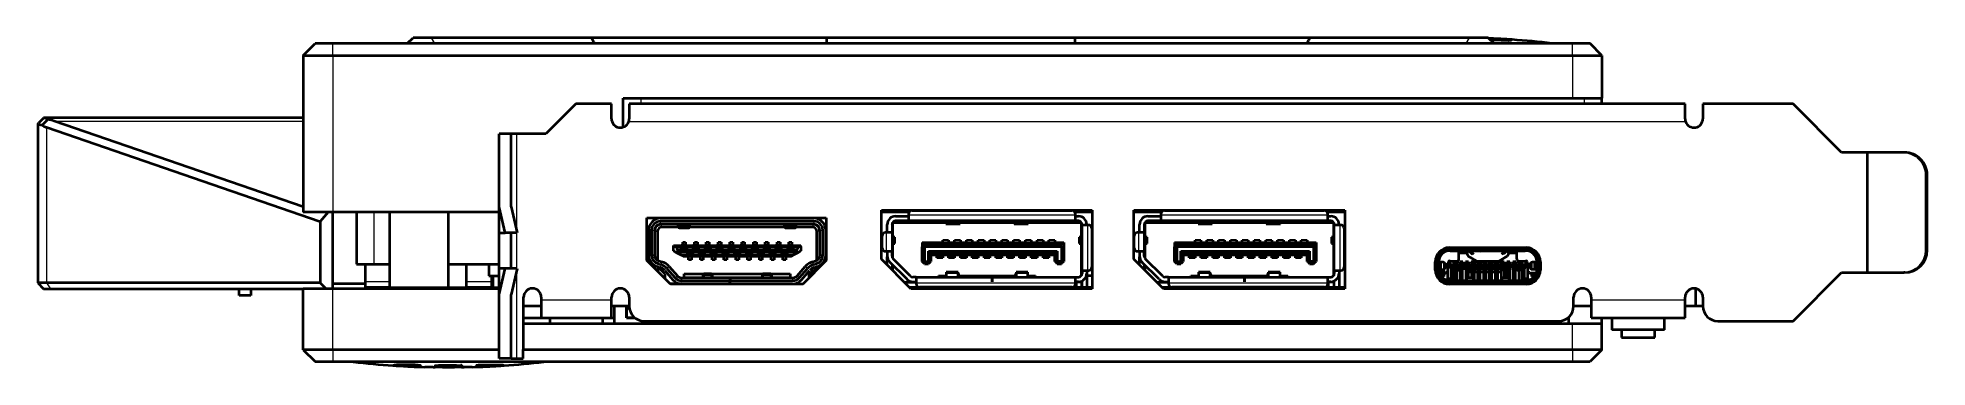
# Model space of a CAD drawing. Header units: millimetres. Extents: x 125 to 285, y 96 to 124.
import ezdxf

# ---------------------------------------------------------------- set-up
doc = ezdxf.new("R2010")
doc.units = ezdxf.units.MM
doc.header["$LTSCALE"] = 12.7
doc.layers.add('TANGENT_LINES', color=7, linetype='Continuous', lineweight=15)
doc.layers.add('Visible', color=7, linetype='Continuous', lineweight=40)

msp = doc.modelspace()

# ---------------------------------------------------------------- linework, layer by layer
at = {"layer": 'TANGENT_LINES'}
for p, q in [((150.35, 122.65), (150.35, 123.65)), ((159.01, 123.65), (158.73, 124.15)), ((246.4, 123.65), (246.69, 124.15)), ((248.79, 123.96), (248.44, 123.97)), ((248.48, 123.93), (248.52, 123.94)), ((253.67, 123.67), (248.74, 123.67)), ((249.68, 123.93), (250.01, 123.92)), ((250, 123.93), (249.99, 123.93)), ((255.4, 122.65), (255.4, 123.65)), ((150.35, 122.65), (150.35, 109.35)), ((255.4, 122.65), (255.4, 119.03)), ((176.47, 118.53), (176.47, 119.03)), ((256.4, 119.03), (256.4, 118.53)), ((126.74, 117.08), (147.85, 117.08)), ((175.43, 117.03), (264.99, 117.03)), ((126.09, 116.55), (126.09, 103.35)), ((165.96, 107.65), (165.96, 115.99)), ((285.46, 112.5), (285.38, 112.5)), ((153.85, 104.95), (153.85, 109.35)), ((213.29, 109.11), (199.14, 109.11)), ((234.67, 109.11), (220.52, 109.11)), ((165.96, 104.56), (165.96, 107.61)), ((177.37, 107.83), (177.62, 107.83)), ((177.62, 107.73), (177.87, 107.73)), ((178.12, 108.33), (178.12, 108.58)), ((178.22, 108.08), (178.22, 108.33)), ((179.72, 108.19), (179.72, 108.33)), ((179.72, 108.19), (180.52, 108.19)), ((179.72, 108.03), (179.72, 108.19)), ((180.52, 108.33), (180.52, 108.19)), ((180.52, 108.19), (180.52, 108.03)), ((188.72, 108.33), (188.72, 108.19)), ((188.72, 108.19), (189.52, 108.19)), ((188.72, 108.19), (188.72, 108.03)), ((189.52, 108.19), (189.52, 108.33)), ((189.52, 108.03), (189.52, 108.19)), ((191.02, 108.33), (191.02, 108.08)), ((191.12, 108.58), (191.12, 108.33)), ((191.62, 107.73), (191.37, 107.73)), ((191.62, 107.83), (191.87, 107.83)), ((197.24, 107.63), (197.24, 106.03)), ((203.51, 108.46), (202.31, 108.46)), ((209.28, 108.46), (208.08, 108.46)), ((214.34, 104.4), (214.34, 108.26)), ((218.62, 107.63), (218.62, 106.03)), ((224.88, 108.46), (223.68, 108.46)), ((230.65, 108.46), (229.45, 108.46)), ((235.72, 104.4), (235.72, 108.26)), ((177.62, 105.7), (177.37, 105.7)), ((191.87, 105.7), (191.62, 105.7)), ((201.57, 105.95), (202.02, 105.95)), ((202.02, 105.94), (201.57, 105.94)), ((202.02, 105.87), (201.57, 105.87)), ((202.52, 106.59), (202.07, 106.59)), ((202.52, 106.52), (202.07, 106.52)), ((202.52, 106.51), (202.07, 106.51)), ((202.57, 105.95), (203.02, 105.95)), ((203.02, 105.94), (202.57, 105.94)), ((203.02, 105.87), (202.57, 105.87)), ((203.52, 106.59), (203.07, 106.59)), ((203.52, 106.52), (203.07, 106.52)), ((203.52, 106.51), (203.07, 106.51)), ((203.57, 105.95), (204.02, 105.95)), ((204.02, 105.94), (203.57, 105.94)), ((204.02, 105.87), (203.57, 105.87)), ((204.52, 106.59), (204.07, 106.59)), ((204.52, 106.52), (204.07, 106.52)), ((204.52, 106.51), (204.07, 106.51)), ((204.57, 105.95), (205.02, 105.95)), ((205.02, 105.94), (204.57, 105.94)), ((205.02, 105.87), (204.57, 105.87)), ((205.52, 106.59), (205.07, 106.59)), ((205.52, 106.52), (205.07, 106.52)), ((205.52, 106.51), (205.07, 106.51)), ((205.57, 105.95), (206.02, 105.95)), ((206.02, 105.94), (205.57, 105.94)), ((206.02, 105.87), (205.57, 105.87)), ((206.52, 106.59), (206.07, 106.59)), ((206.52, 106.52), (206.07, 106.52)), ((206.52, 106.51), (206.07, 106.51)), ((206.57, 105.95), (207.02, 105.95)), ((207.02, 105.94), (206.57, 105.94)), ((207.02, 105.87), (206.57, 105.87)), ((207.52, 106.59), (207.07, 106.59)), ((207.52, 106.52), (207.07, 106.52)), ((207.52, 106.51), (207.07, 106.51)), ((207.57, 105.95), (208.02, 105.95)), ((208.02, 105.94), (207.57, 105.94)), ((208.02, 105.87), (207.57, 105.87)), ((208.52, 106.59), (208.07, 106.59)), ((208.52, 106.52), (208.07, 106.52)), ((208.52, 106.51), (208.07, 106.51)), ((208.57, 105.95), (209.02, 105.95)), ((209.02, 105.94), (208.57, 105.94)), ((209.02, 105.87), (208.57, 105.87)), ((209.52, 106.59), (209.07, 106.59)), ((209.52, 106.52), (209.07, 106.52)), ((209.52, 106.51), (209.07, 106.51)), ((209.57, 105.95), (210.02, 105.95)), ((210.02, 105.94), (209.57, 105.94)), ((210.02, 105.87), (209.57, 105.87)), ((210.52, 106.59), (210.07, 106.59)), ((210.52, 106.52), (210.07, 106.52)), ((210.52, 106.51), (210.07, 106.51)), ((210.57, 105.95), (211.02, 105.95)), ((211.02, 105.94), (210.57, 105.94)), ((211.02, 105.87), (210.57, 105.87)), ((211.52, 106.59), (211.07, 106.59)), ((211.52, 106.52), (211.07, 106.52)), ((211.52, 106.51), (211.07, 106.51)), ((222.94, 105.95), (223.39, 105.95)), ((223.39, 105.94), (222.94, 105.94)), ((223.39, 105.87), (222.94, 105.87)), ((223.89, 106.59), (223.44, 106.59)), ((223.89, 106.52), (223.44, 106.52)), ((223.89, 106.51), (223.44, 106.51)), ((223.94, 105.95), (224.39, 105.95)), ((224.39, 105.94), (223.94, 105.94)), ((224.39, 105.87), (223.94, 105.87)), ((224.89, 106.59), (224.44, 106.59)), ((224.89, 106.52), (224.44, 106.52)), ((224.89, 106.51), (224.44, 106.51)), ((224.94, 105.95), (225.39, 105.95)), ((225.39, 105.94), (224.94, 105.94)), ((225.39, 105.87), (224.94, 105.87)), ((225.89, 106.59), (225.44, 106.59)), ((225.89, 106.52), (225.44, 106.52)), ((225.89, 106.51), (225.44, 106.51)), ((225.94, 105.95), (226.39, 105.95)), ((226.39, 105.94), (225.94, 105.94)), ((226.39, 105.87), (225.94, 105.87)), ((226.89, 106.59), (226.44, 106.59)), ((226.89, 106.52), (226.44, 106.52)), ((226.89, 106.51), (226.44, 106.51)), ((226.94, 105.95), (227.39, 105.95)), ((227.39, 105.94), (226.94, 105.94)), ((227.39, 105.87), (226.94, 105.87)), ((227.89, 106.59), (227.44, 106.59)), ((227.89, 106.52), (227.44, 106.52)), ((227.89, 106.51), (227.44, 106.51)), ((227.94, 105.95), (228.39, 105.95)), ((228.39, 105.94), (227.94, 105.94)), ((228.39, 105.87), (227.94, 105.87)), ((228.89, 106.59), (228.44, 106.59)), ((228.89, 106.52), (228.44, 106.52)), ((228.89, 106.51), (228.44, 106.51)), ((228.94, 105.95), (229.39, 105.95)), ((229.39, 105.94), (228.94, 105.94)), ((229.39, 105.87), (228.94, 105.87)), ((229.89, 106.59), (229.44, 106.59)), ((229.89, 106.52), (229.44, 106.52)), ((229.89, 106.51), (229.44, 106.51)), ((229.94, 105.95), (230.39, 105.95)), ((230.39, 105.94), (229.94, 105.94)), ((230.39, 105.87), (229.94, 105.87)), ((230.89, 106.59), (230.44, 106.59)), ((230.89, 106.52), (230.44, 106.52)), ((230.89, 106.51), (230.44, 106.51)), ((230.94, 105.95), (231.39, 105.95)), ((231.39, 105.94), (230.94, 105.94)), ((231.39, 105.87), (230.94, 105.87)), ((231.89, 106.59), (231.44, 106.59)), ((231.89, 106.52), (231.44, 106.52)), ((231.89, 106.51), (231.44, 106.51)), ((231.94, 105.95), (232.39, 105.95)), ((232.39, 105.94), (231.94, 105.94)), ((232.39, 105.87), (231.94, 105.87)), ((232.89, 106.59), (232.44, 106.59)), ((232.89, 106.52), (232.44, 106.52)), ((232.89, 106.51), (232.44, 106.51)), ((245.05, 106.18), (245.05, 106.08)), ((246.48, 105.98), (245.78, 105.98)), ((246.56, 106.03), (246.37, 106.08)), ((247.49, 106.08), (246.37, 106.08)), ((247.3, 106.03), (246.56, 106.03)), ((246.84, 105.85), (246.98, 105.99)), ((247.49, 106.08), (247.3, 106.03)), ((247.49, 106.08), (247.49, 106.08)), ((247.58, 106.05), (247.58, 106.06)), ((247.58, 106.05), (247.58, 106.05)), ((249.16, 106.03), (248.97, 106.08)), ((250.09, 106.08), (248.97, 106.08)), ((249.9, 106.03), (249.16, 106.03)), ((249.47, 105.99), (249.61, 105.85)), ((250.09, 106.08), (249.9, 106.03)), ((250.68, 105.98), (249.98, 105.98)), ((250.09, 106.08), (250.09, 106.08)), ((250.18, 106.05), (250.18, 106.06)), ((250.18, 106.05), (250.18, 106.05)), ((251.4, 106.08), (251.4, 106.18)), ((285.46, 106.13), (285.38, 106.13)), ((165.96, 96.94), (165.96, 104.52)), ((177.9, 104.98), (177.97, 105.22)), ((178.21, 105.14), (178.14, 104.91)), ((178.85, 104.73), (178.67, 104.57)), ((181.81, 103.96), (181.81, 104.13)), ((182.41, 104.13), (182.41, 103.96)), ((186.83, 103.96), (186.83, 104.13)), ((187.43, 104.13), (187.43, 103.96)), ((190.57, 104.57), (190.39, 104.73)), ((191.1, 104.91), (191.03, 105.14)), ((191.27, 105.22), (191.34, 104.98)), ((197.34, 105.55), (197.34, 105.55)), ((201.89, 105.6), (201.69, 105.6)), ((202.34, 104.18), (203.34, 104.18)), ((202.89, 105.6), (202.69, 105.6)), ((203.89, 105.6), (203.69, 105.6)), ((204.89, 105.6), (204.69, 105.6)), ((205.89, 105.6), (205.69, 105.6)), ((206.89, 105.6), (206.69, 105.6)), ((207.89, 105.6), (207.69, 105.6)), ((208.25, 104.18), (209.25, 104.18)), ((208.89, 105.6), (208.69, 105.6)), ((209.89, 105.6), (209.69, 105.6)), ((210.89, 105.6), (210.69, 105.6)), ((218.72, 105.55), (218.72, 105.55)), ((223.27, 105.6), (223.07, 105.6)), ((223.71, 104.18), (224.71, 104.18)), ((224.27, 105.6), (224.07, 105.6)), ((225.27, 105.6), (225.07, 105.6)), ((226.27, 105.6), (226.07, 105.6)), ((227.27, 105.6), (227.07, 105.6)), ((228.27, 105.6), (228.07, 105.6)), ((229.27, 105.6), (229.07, 105.6)), ((229.62, 104.18), (230.62, 104.18)), ((230.27, 105.6), (230.07, 105.6)), ((231.27, 105.6), (231.07, 105.6)), ((232.27, 105.6), (232.07, 105.6)), ((243.85, 105.16), (243.78, 105.16)), ((243.87, 104.3), (243.85, 104.3)), ((244.05, 105.08), (243.95, 105.08)), ((243.95, 104.52), (244.05, 104.52)), ((244.24, 104.3), (244.08, 104.3)), ((244.15, 105.1), (244.15, 104.5)), ((244.45, 104.3), (244.24, 104.3)), ((244.24, 104.3), (244.26, 104.17)), ((244.33, 103.88), (244.33, 104.08)), ((244.56, 104.3), (244.45, 104.3)), ((244.45, 104.3), (244.46, 104.17)), ((244.89, 104.73), (244.89, 104.88)), ((245.11, 104.73), (245.11, 104.88)), ((245.29, 104.73), (245.29, 104.88)), ((245.35, 105.13), (245.6, 105.13)), ((245.6, 104.9), (245.35, 104.9)), ((245.6, 104.47), (245.35, 104.47)), ((245.6, 104.38), (245.35, 104.38)), ((245.4, 104.57), (245.4, 104.61)), ((245.45, 104.99), (245.45, 105.03)), ((245.5, 105.03), (245.5, 104.99)), ((245.55, 104.61), (245.55, 104.57)), ((245.63, 104.38), (245.63, 104.46)), ((246.53, 104.65), (245.73, 104.65)), ((245.85, 105.13), (246.1, 105.13)), ((246.1, 104.47), (245.85, 104.47)), ((246.08, 104.9), (245.88, 104.9)), ((246.08, 104.38), (245.88, 104.38)), ((245.9, 104.57), (245.9, 104.61)), ((245.95, 104.99), (245.95, 105.03)), ((246, 105.03), (246, 104.99)), ((246.05, 104.61), (246.05, 104.57)), ((246.35, 105.13), (246.6, 105.13)), ((246.6, 104.47), (246.35, 104.47)), ((246.58, 104.9), (246.38, 104.9)), ((246.58, 104.38), (246.38, 104.38)), ((246.4, 104.57), (246.4, 104.61)), ((246.45, 104.99), (246.45, 105.03)), ((246.5, 105.03), (246.5, 104.99)), ((246.55, 104.61), (246.55, 104.57)), ((246.7, 104.88), (246.7, 104.73)), ((246.73, 104.33), (246.73, 104.26)), ((246.85, 105.13), (247.1, 105.13)), ((247.1, 104.9), (246.85, 104.9)), ((247.1, 104.47), (246.85, 104.47)), ((247.1, 104.38), (246.85, 104.38)), ((246.9, 104.57), (246.9, 104.61)), ((246.95, 104.99), (246.95, 105.03)), ((247, 105.03), (247, 104.99)), ((247.05, 104.61), (247.05, 104.57)), ((247.35, 105.13), (247.6, 105.13)), ((247.6, 104.47), (247.35, 104.47)), ((247.58, 104.9), (247.38, 104.9)), ((247.58, 104.38), (247.38, 104.38)), ((247.4, 104.57), (247.4, 104.61)), ((247.45, 104.99), (247.45, 105.03)), ((247.5, 105.03), (247.5, 104.99)), ((247.55, 104.61), (247.55, 104.57)), ((247.85, 105.13), (248.1, 105.13)), ((248.1, 104.47), (247.85, 104.47)), ((248.08, 104.9), (247.88, 104.9)), ((248.08, 104.38), (247.88, 104.38)), ((247.9, 104.57), (247.9, 104.61)), ((247.95, 104.99), (247.95, 105.03)), ((248, 105.03), (248, 104.99)), ((248.05, 104.61), (248.05, 104.57)), ((248.35, 105.13), (248.6, 105.13)), ((248.6, 104.47), (248.35, 104.47)), ((248.58, 104.9), (248.38, 104.9)), ((248.58, 104.38), (248.38, 104.38)), ((248.4, 104.57), (248.4, 104.61)), ((248.45, 104.99), (248.45, 105.03)), ((248.5, 105.03), (248.5, 104.99)), ((248.55, 104.61), (248.55, 104.57)), ((248.85, 105.13), (249.1, 105.13)), ((249.1, 104.47), (248.85, 104.47)), ((249.08, 104.9), (248.88, 104.9)), ((249.08, 104.38), (248.88, 104.38)), ((248.9, 104.57), (248.9, 104.61)), ((248.95, 104.99), (248.95, 105.03)), ((249, 105.03), (249, 104.99)), ((249.05, 104.61), (249.05, 104.57)), ((249.35, 105.13), (249.6, 105.13)), ((249.6, 104.9), (249.35, 104.9)), ((249.6, 104.47), (249.35, 104.47)), ((249.6, 104.38), (249.35, 104.38)), ((249.4, 104.57), (249.4, 104.61)), ((249.45, 104.99), (249.45, 105.03)), ((249.5, 105.03), (249.5, 104.99)), ((249.55, 104.61), (249.55, 104.57)), ((249.72, 104.26), (249.72, 104.33)), ((249.75, 104.73), (249.75, 104.88)), ((249.85, 105.13), (250.1, 105.13)), ((250.1, 104.47), (249.85, 104.47)), ((250.08, 104.9), (249.88, 104.9)), ((250.08, 104.38), (249.88, 104.38)), ((249.9, 104.57), (249.9, 104.61)), ((250.72, 104.65), (249.92, 104.65)), ((249.95, 104.99), (249.95, 105.03)), ((250, 105.03), (250, 104.99)), ((250.05, 104.61), (250.05, 104.57)), ((250.35, 105.13), (250.6, 105.13)), ((250.6, 104.47), (250.35, 104.47)), ((250.58, 104.9), (250.38, 104.9)), ((250.58, 104.38), (250.38, 104.38)), ((250.4, 104.57), (250.4, 104.61)), ((250.45, 104.99), (250.45, 105.03)), ((250.5, 105.03), (250.5, 104.99)), ((250.55, 104.61), (250.55, 104.57)), ((250.82, 104.46), (250.82, 104.38)), ((250.85, 105.13), (251.1, 105.13)), ((251.1, 104.9), (250.85, 104.9)), ((251.1, 104.47), (250.85, 104.47)), ((251.1, 104.38), (250.85, 104.38)), ((250.9, 104.57), (250.9, 104.61)), ((250.95, 104.99), (250.95, 105.03)), ((251, 105.03), (251, 104.99)), ((251.05, 104.61), (251.05, 104.57)), ((251.16, 104.73), (251.16, 104.88)), ((251.35, 104.73), (251.35, 104.88)), ((251.56, 104.88), (251.56, 104.73)), ((252.12, 104.08), (252.12, 103.88)), ((252.3, 104.5), (252.3, 105.1)), ((252.5, 105.08), (252.4, 105.08)), ((252.4, 104.52), (252.5, 104.52)), ((252.68, 105.16), (252.6, 105.16)), ((126.09, 103.35), (126.44, 102.85)), ((150.35, 97.68), (150.35, 102.88)), ((155.15, 103.45), (153.11, 103.45)), ((163.82, 103.45), (161.69, 103.45)), ((179.55, 103.95), (179.36, 103.78)), ((179.92, 103.53), (179.92, 103.78)), ((182.41, 103.96), (181.81, 103.96)), ((181.81, 103.96), (181.81, 103.78)), ((182.41, 103.78), (182.41, 103.96)), ((187.43, 103.96), (186.83, 103.96)), ((186.83, 103.96), (186.83, 103.78)), ((187.43, 103.78), (187.43, 103.96)), ((189.32, 103.78), (189.32, 103.53)), ((189.88, 103.78), (189.7, 103.95)), ((199.79, 103.35), (213.29, 103.35)), ((201.64, 102.95), (201.64, 102.98)), ((203.73, 102.95), (203.73, 102.98)), ((207.85, 102.95), (207.85, 102.98)), ((209.94, 102.95), (209.94, 102.98)), ((221.17, 103.35), (234.67, 103.35)), ((223.02, 102.95), (223.02, 102.98)), ((225.11, 102.95), (225.11, 102.98)), ((229.23, 102.95), (229.23, 102.98)), ((231.32, 102.95), (231.32, 102.98)), ((244.83, 103.77), (245.13, 103.77)), ((244.97, 103.25), (245.2, 103.25)), ((245.05, 103.52), (245.05, 103.42)), ((245.2, 103.32), (245.2, 103.25)), ((245.2, 103.25), (245.4, 103.25)), ((245.28, 103.52), (245.28, 103.62)), ((245.4, 103.32), (245.4, 103.25)), ((245.4, 103.25), (245.76, 103.25)), ((245.6, 103.32), (245.58, 103.32)), ((245.6, 103.61), (245.88, 103.61)), ((245.88, 103.32), (246.08, 103.32)), ((246.08, 103.61), (246.38, 103.61)), ((246.38, 103.53), (247.08, 103.53)), ((246.38, 103.32), (246.58, 103.32)), ((246.45, 103.76), (247, 103.76)), ((247.1, 103.32), (246.85, 103.32)), ((247.1, 103.61), (247.38, 103.61)), ((247.38, 103.32), (247.58, 103.32)), ((247.58, 103.61), (247.88, 103.61)), ((247.88, 103.32), (248.08, 103.32)), ((248.08, 103.61), (248.38, 103.61)), ((248.38, 103.32), (248.58, 103.32)), ((248.58, 103.61), (248.88, 103.61)), ((248.88, 103.32), (249.08, 103.32)), ((249.08, 103.61), (249.35, 103.61)), ((249.6, 103.32), (249.35, 103.32)), ((250.08, 103.53), (249.38, 103.53)), ((249.45, 103.76), (250, 103.76)), ((249.88, 103.32), (250.08, 103.32)), ((250.08, 103.61), (250.38, 103.61)), ((250.38, 103.32), (250.58, 103.32)), ((250.58, 103.61), (250.85, 103.61)), ((250.69, 103.25), (251.05, 103.25)), ((250.87, 103.32), (250.85, 103.32)), ((251.05, 103.32), (251.05, 103.25)), ((251.05, 103.25), (251.25, 103.25)), ((251.18, 103.62), (251.18, 103.52)), ((251.25, 103.32), (251.25, 103.25)), ((251.25, 103.25), (251.5, 103.25)), ((251.33, 103.77), (251.63, 103.77)), ((251.4, 103.42), (251.4, 103.52)), ((173.97, 101.88), (168.02, 101.88)), ((264.95, 101.88), (257, 101.88)), ((237.53, 99.88), (237.53, 100.11)), ((255.4, 97.68), (255.4, 99.88)), ((150.35, 97.68), (150.35, 96.68)), ((255.4, 97.68), (255.4, 96.68)), ((152.08, 96.66), (168.23, 96.66)), ((155.56, 96.41), (155.48, 96.4)), ((156.97, 96.37), (157.47, 96.36)), ((157.85, 96.24), (157.85, 96.28)), ((158.9, 96.19), (158.83, 96.19)), ((159.35, 96.35), (159.86, 96.34)), ((160.45, 96.34), (160.92, 96.35)), ((161.01, 96.35), (160.83, 96.35)), ((163.29, 96.39), (163.01, 96.4)), ((163.35, 96.37), (163.95, 96.38)), ((164.56, 96.41), (164.19, 96.4)), ((164.34, 96.39), (164.4, 96.39)), ((164.86, 96.34), (164.86, 96.34))]:
    msp.add_line(p, q, dxfattribs=at)
at = {"layer": 'TANGENT_LINES', "flags": 128}
for points in [[(247.58, 106.06), (247.58, 106.06), (247.58, 106.06), (247.58, 106.06), (247.58, 106.06), (247.59, 106.07), (247.58, 106.07), (247.56, 106.08), (247.53, 106.08), (247.51, 106.08), (247.5, 106.08), (247.49, 106.08), (247.49, 106.08)], [(250.18, 106.06), (250.18, 106.06), (250.18, 106.06), (250.18, 106.06), (250.18, 106.06), (250.19, 106.07), (250.18, 106.07), (250.16, 106.08), (250.13, 106.08), (250.11, 106.08), (250.1, 106.08), (250.09, 106.08), (250.09, 106.08)]]:
    msp.add_lwpolyline(points, dxfattribs=at)
at = {"layer": 'TANGENT_LINES'}
for centre, major_axis, ratio, start_param, end_param in [((249.29, 123.85), (-0.011, -0.2), 0.602082, 2.126905, 3.13981), ((249.5, 124.05), (0, -0.2), 0.621986, 5.235987, 5.355251), ((179.72, 108.27), (-0.1, 0), 0.727257, 0, 1.570796), ((180.52, 108.27), (-0.1, 0), 0.727257, 1.570796, 3.141593), ((188.72, 108.27), (-0.1, 0), 0.727257, 0, 1.570796), ((189.52, 108.27), (-0.1, 0), 0.727257, 1.570796, 3.141593), ((246.56, 107.73), (-0.41, -1.65), 0.994165, 0.078483, 0.24636), ((245.33, 106.34), (1.23, -0.31), 0.004145, 6.266743, 6.374704), ((248.52, 106.34), (1.23, 0.31), 0.004155, 3.049975, 3.158135), ((249.16, 107.73), (-0.41, -1.65), 0.994165, 0.078483, 0.24636), ((247.93, 106.34), (1.23, -0.31), 0.004145, 6.266743, 6.374704), ((251.12, 106.34), (1.23, 0.31), 0.004155, 3.049975, 3.158135), ((181.81, 103.88), (0.1, 0), 0.708492, 1.570796, 3.141593), ((182.41, 103.88), (0.1, 0), 0.708492, 0, 1.570796), ((186.83, 103.88), (0.1, 0), 0.708492, 1.570796, 3.141593), ((187.43, 103.88), (0.1, 0), 0.708492, 0, 1.570796), ((156.25, 96.28), (0, 0.2), 0.621992, 5.235988, 5.36612), ((156.47, 96.48), (0.011, 0.2), 0.602082, 2.126906, 3.139812), ((157.35, 96.28), (0, 0.2), 0.609974, 5.110949, 5.328717), ((157.49, 96.28), (0, 0.2), 0.999957, 5.11095, 5.267939), ((157.86, 96.44), (-0.2, 0), 0.999759, 0.398662, 1.537023), ((159.98, 96.4), (0.004, 0.2), 0.60254, 1.888071, 3.171771), ((161.01, 96.55), (0.002, -0.2), 0.004332, 6.276929, 6.352075), ((161.35, 96.53), (-0.194, -0.05), 0.997844, 1.043913, 1.338581), ((162.83, 96.28), (0, 0.2), 0.999957, 1.01778, 1.172236), ((162.74, 96.44), (0.005, -0.2), 0.602478, 0.017204, 1.155564), ((162.96, 96.28), (0, -0.2), 0.609974, 4.099198, 4.313828), ((164.06, 96.28), (0, -0.2), 0.621986, 4.073873, 4.188791), ((164.82, 96.6), (-0.159, -0.121), 0.998709, 0.671956, 0.989475)]:
    msp.add_ellipse(centre, major_axis=major_axis, ratio=ratio, start_param=start_param, end_param=end_param, dxfattribs=at)
at = {"layer": 'TANGENT_LINES', "extrusion": (0, 0, -1)}
for centre, major_axis, ratio, start_param, end_param in [((250.29, 123.79), (-0.19, 0.062), 1, 6.682786, 7.609349), ((250.26, 123.73), (-0.159, 0.121), 0.998709, 0.709034, 0.989475), ((246.37, 104.28), (0, 1.8), 0.000023, 6.256876, 6.283185), ((247.3, 107.73), (0.42, -1.65), 0.994155, 0.083534, 0.25141), ((247.88, 104.28), (0, 1.8), 0.998707, 6.116018, 6.283184), ((248.97, 104.28), (0, 1.8), 0.000023, 6.256876, 6.283185), ((249.9, 107.73), (0.42, -1.65), 0.994155, 0.083534, 0.25141), ((250.48, 104.28), (0, 1.8), 0.998707, 6.116018, 6.283184), ((244.17, 104.28), (0, 0.1), 0.707107, 0, 1.396263), ((244.38, 104.28), (0, 0.1), 0.707107, 0, 1.396263), ((155.47, 96.54), (-0.19, 0.062), 1, 9.824773, 10.751336), ((157.58, 96.44), (-0.005, -0.2), 0.60248, 0.017205, 1.155565), ((157.86, 96.48), (0.2, 0), 0.999102, 1.604118, 2.617015), ((158.96, 96.48), (0.2, 0), 0.998687, 0.761827, 1.588415), ((158.96, 96.53), (0.194, -0.05), 0.997844, 1.048678, 1.338581), ((160.34, 96.4), (-0.004, 0.2), 0.60254, 1.888071, 3.171771), ((161.36, 96.48), (0.2, 0), 0.998687, 1.553178, 2.39505), ((162.46, 96.44), (0.2, 0), 0.999759, 0.398661, 1.537022)]:
    msp.add_ellipse(centre, major_axis=major_axis, ratio=ratio, start_param=start_param, end_param=end_param, dxfattribs=at)
at = {"layer": 'TANGENT_LINES'}
for points, knots in [([(248.52, 123.94), (248.53, 123.94), (248.59, 123.94), (249.06, 123.94), (249.1, 123.94), (249.1, 123.94)], [0, 0, 0, 0, 0.244957, 0.839586, 1, 1, 1, 1]), ([(249.39, 123.95), (249.21, 123.95), (248.94, 123.96), (248.83, 123.96), (248.79, 123.96)], [0, 0, 0, 0, 0.656045, 1, 1, 1, 1]), ([(249.1, 123.94), (249.27, 123.93), (249.53, 123.93), (249.64, 123.93), (249.68, 123.93)], [0, 0, 0, 0, 0.634129, 1, 1, 1, 1]), ([(249.84, 123.94), (249.74, 123.94), (249.55, 123.95), (249.44, 123.95), (249.39, 123.95)], [0, 0, 0, 0, 0.581887, 1, 1, 1, 1]), ([(249.84, 123.94), (249.84, 123.95), (249.83, 123.97), (249.8, 124), (249.78, 124.02), (249.76, 124.02), (249.75, 124.02)], [0, 0, 0, 0, 0.271793, 0.527949, 0.768896, 1, 1, 1, 1]), ([(249.99, 123.93), (249.98, 123.93), (249.95, 123.93), (249.89, 123.93), (249.86, 123.94), (249.84, 123.94)], [0, 0, 0, 0, 0.273249, 0.644231, 1, 1, 1, 1]), ([(250.12, 123.92), (250.1, 123.92), (250.08, 123.92), (250.07, 123.92), (250.02, 123.93), (250.01, 123.93), (250, 123.93)], [0, 0, 0, 0, 0.265674, 0.461589, 0.778692, 1, 1, 1, 1]), ([(250.01, 123.92), (250.04, 123.92), (250.1, 123.92), (250.17, 123.92), (250.23, 123.92), (250.26, 123.93), (250.27, 123.93)], [0, 0, 0, 0, 0.311675, 0.566897, 0.791164, 1, 1, 1, 1]), ([(250.27, 123.93), (250.28, 123.93), (250.29, 123.95), (250.3, 123.97), (250.3, 123.98), (250.3, 123.99), (250.3, 123.99)], [0, 0, 0, 0, 0.311174, 0.622205, 0.859674, 1, 1, 1, 1]), ([(246.37, 106.08), (246.36, 106.08), (246.36, 106.08), (246.35, 106.08), (246.34, 106.08), (246.33, 106.08), (246.3, 106.08), (246.29, 106.08), (246.28, 106.08), (246.28, 106.08), (246.27, 106.07), (246.27, 106.07), (246.27, 106.07), (246.26, 106.07), (246.26, 106.07), (246.26, 106.07), (246.26, 106.07), (246.26, 106.06), (246.26, 106.06), (246.27, 106.06), (246.27, 106.06)], [0, 0, 0, 0, 0.059442, 0.116138, 0.18753, 0.270523, 0.372751, 0.450492, 0.51718, 0.566552, 0.613187, 0.656948, 0.699791, 0.738866, 0.774029, 0.805349, 0.833548, 0.876236, 0.931335, 1, 1, 1, 1]), ([(248.97, 106.08), (248.96, 106.08), (248.96, 106.08), (248.95, 106.08), (248.94, 106.08), (248.93, 106.08), (248.9, 106.08), (248.89, 106.08), (248.88, 106.08), (248.88, 106.08), (248.87, 106.07), (248.87, 106.07), (248.87, 106.07), (248.86, 106.07), (248.86, 106.07), (248.86, 106.07), (248.86, 106.07), (248.86, 106.06), (248.86, 106.06), (248.87, 106.06), (248.87, 106.06)], [0, 0, 0, 0, 0.059442, 0.116138, 0.18753, 0.270523, 0.372751, 0.450492, 0.51718, 0.566552, 0.613187, 0.656948, 0.699791, 0.738866, 0.774029, 0.805349, 0.833548, 0.876236, 0.931335, 1, 1, 1, 1]), ([(155.48, 96.4), (155.48, 96.39), (155.46, 96.37), (155.45, 96.35), (155.45, 96.34), (155.45, 96.34)], [0, 0, 0, 0, 0.500686, 0.85303, 1, 1, 1, 1]), ([(155.75, 96.41), (155.72, 96.41), (155.65, 96.41), (155.58, 96.41), (155.53, 96.41), (155.5, 96.41), (155.49, 96.4), (155.48, 96.4)], [0, 0, 0, 0, 0.287769, 0.524662, 0.732488, 0.884949, 1, 1, 1, 1]), ([(155.64, 96.41), (155.65, 96.41), (155.66, 96.41), (155.71, 96.41), (155.75, 96.4), (155.81, 96.4), (155.87, 96.4), (155.9, 96.39), (155.91, 96.39)], [0, 0, 0, 0, 0.119418, 0.291267, 0.441166, 0.636481, 0.832967, 1, 1, 1, 1]), ([(155.91, 96.39), (156.03, 96.39), (156.22, 96.38), (156.32, 96.38), (156.36, 96.38)], [0, 0, 0, 0, 0.608594, 1, 1, 1, 1]), ([(155.91, 96.39), (155.92, 96.38), (155.93, 96.36), (155.95, 96.33), (155.98, 96.31), (156, 96.31), (156.01, 96.31)], [0, 0, 0, 0, 0.271793, 0.527949, 0.768896, 1, 1, 1, 1]), ([(156.36, 96.38), (156.59, 96.37), (156.9, 96.37), (156.95, 96.37), (156.97, 96.37)], [0, 0, 0, 0, 0.764657, 1, 1, 1, 1]), ([(157.83, 96.36), (157.83, 96.36), (157.82, 96.37), (157.76, 96.38), (157.68, 96.38), (157.58, 96.39), (157.52, 96.39), (157.41, 96.4), (157.34, 96.4), (157.31, 96.4)], [0, 0, 0, 0, 0.075192, 0.199185, 0.35402, 0.52372, 0.65456, 0.831505, 1, 1, 1, 1]), ([(157.47, 96.36), (157.51, 96.36), (157.58, 96.36), (157.65, 96.36), (157.67, 96.36), (157.67, 96.36)], [0, 0, 0, 0, 0.462694, 0.799703, 1, 1, 1, 1]), ([(157.57, 96.24), (157.6, 96.23), (157.66, 96.23), (157.73, 96.23), (157.82, 96.23), (157.84, 96.23), (157.85, 96.24)], [0, 0, 0, 0, 0.286143, 0.550733, 0.832565, 1, 1, 1, 1]), ([(157.67, 96.36), (157.67, 96.36), (157.68, 96.37), (157.68, 96.37), (157.68, 96.38), (157.68, 96.38)], [0, 0, 0, 0, 0.372779, 0.665997, 1, 1, 1, 1]), ([(157.78, 96.37), (157.78, 96.37), (157.8, 96.36), (157.82, 96.36), (157.83, 96.36)], [0, 0, 0, 0, 0.421861, 1, 1, 1, 1]), ([(157.85, 96.28), (157.85, 96.29), (157.85, 96.32), (157.84, 96.35), (157.83, 96.36)], [0, 0, 0, 0, 0.506588, 1, 1, 1, 1]), ([(158.95, 96.19), (158.95, 96.19), (158.94, 96.19), (158.9, 96.19), (158.9, 96.19), (158.9, 96.19)], [0, 0, 0, 0, 0.289443, 0.859744, 1, 1, 1, 1]), ([(158.96, 96.33), (158.96, 96.33), (158.96, 96.33), (158.96, 96.31), (158.96, 96.3), (158.95, 96.29), (158.95, 96.28)], [0, 0, 0, 0, 0.086261, 0.372178, 0.648902, 1, 1, 1, 1]), ([(158.95, 96.28), (158.95, 96.27), (158.95, 96.26), (158.95, 96.22), (158.95, 96.2), (158.95, 96.2), (158.95, 96.19)], [0, 0, 0, 0, 0.269799, 0.587249, 0.835415, 1, 1, 1, 1]), ([(159.31, 96.35), (159.28, 96.35), (159.23, 96.35), (159.13, 96.35), (159.04, 96.34), (159.02, 96.34), (158.97, 96.34), (158.96, 96.33), (158.96, 96.33)], [0, 0, 0, 0, 0.192662, 0.434257, 0.652511, 0.75101, 0.914966, 1, 1, 1, 1]), ([(159.15, 96.35), (159.15, 96.34), (159.15, 96.34), (159.15, 96.34), (159.15, 96.34), (159.15, 96.34)], [0, 0, 0, 0, 0.489775, 0.995612, 1, 1, 1, 1]), ([(159.86, 96.34), (159.86, 96.34), (159.86, 96.34), (160.01, 96.34), (160.15, 96.34), (160.29, 96.34), (160.45, 96.34), (160.45, 96.34), (160.45, 96.34)], [0, 0, 0, 0, 0.004451, 0.234862, 0.492198, 0.750709, 0.995549, 1, 1, 1, 1]), ([(161.36, 96.33), (161.35, 96.33), (161.33, 96.34), (161.27, 96.34), (161.23, 96.35), (161.12, 96.35), (161.05, 96.35), (161.01, 96.35)], [0, 0, 0, 0, 0.126702, 0.322282, 0.484297, 0.733836, 1, 1, 1, 1]), ([(161.17, 96.34), (161.17, 96.34), (161.17, 96.34), (161.17, 96.34), (161.17, 96.34), (161.17, 96.35)], [0, 0, 0, 0, 0.004421, 0.514154, 1, 1, 1, 1]), ([(161.36, 96.28), (161.36, 96.28), (161.36, 96.29), (161.36, 96.31), (161.36, 96.32), (161.36, 96.33), (161.36, 96.33)], [0, 0, 0, 0, 0.152467, 0.489434, 0.758295, 1, 1, 1, 1]), ([(161.36, 96.19), (161.36, 96.2), (161.36, 96.2), (161.36, 96.22), (161.36, 96.26), (161.36, 96.27), (161.36, 96.28)], [0, 0, 0, 0, 0.164585, 0.412751, 0.730201, 1, 1, 1, 1]), ([(162.63, 96.38), (162.62, 96.37), (162.6, 96.34), (162.56, 96.31), (162.52, 96.29), (162.48, 96.28), (162.46, 96.28)], [0, 0, 0, 0, 0.249963, 0.499953, 0.749969, 1, 1, 1, 1]), ([(162.48, 96.36), (162.48, 96.35), (162.47, 96.34), (162.47, 96.32), (162.46, 96.29), (162.46, 96.28), (162.46, 96.28)], [0, 0, 0, 0, 0.243719, 0.520337, 0.831603, 1, 1, 1, 1]), ([(162.46, 96.28), (162.46, 96.28), (162.46, 96.27), (162.46, 96.26), (162.46, 96.24), (162.46, 96.24), (162.46, 96.24)], [0, 0, 0, 0, 0.268538, 0.557404, 0.865232, 1, 1, 1, 1]), ([(162.46, 96.24), (162.46, 96.24), (162.47, 96.23), (162.49, 96.23), (162.57, 96.23), (162.67, 96.23), (162.72, 96.23), (162.74, 96.24)], [0, 0, 0, 0, 0.02426, 0.168403, 0.433043, 0.747926, 1, 1, 1, 1]), ([(163.01, 96.4), (162.99, 96.4), (162.96, 96.4), (162.85, 96.39), (162.75, 96.39), (162.64, 96.38), (162.56, 96.38), (162.5, 96.37), (162.49, 96.36), (162.48, 96.36)], [0, 0, 0, 0, 0.109968, 0.285534, 0.463751, 0.636494, 0.794312, 0.922446, 1, 1, 1, 1]), ([(162.54, 96.37), (162.53, 96.37), (162.52, 96.36), (162.49, 96.36), (162.48, 96.36)], [0, 0, 0, 0, 0.406541, 1, 1, 1, 1]), ([(162.63, 96.38), (162.63, 96.38), (162.64, 96.37), (162.64, 96.36), (162.64, 96.36)], [0, 0, 0, 0, 0.506369, 1, 1, 1, 1]), ([(162.64, 96.36), (162.65, 96.36), (162.67, 96.36), (162.75, 96.36), (162.81, 96.36), (162.85, 96.36)], [0, 0, 0, 0, 0.212537, 0.569096, 1, 1, 1, 1]), ([(162.85, 96.36), (163.05, 96.36), (163.31, 96.37), (163.34, 96.37), (163.35, 96.37)], [0, 0, 0, 0, 0.801916, 1, 1, 1, 1]), ([(163.67, 96.39), (163.6, 96.39), (163.48, 96.39), (163.35, 96.39), (163.29, 96.39)], [0, 0, 0, 0, 0.497838, 1, 1, 1, 1]), ([(164.19, 96.4), (164.11, 96.4), (163.95, 96.4), (163.76, 96.4), (163.67, 96.39)], [0, 0, 0, 0, 0.481477, 1, 1, 1, 1]), ([(163.86, 96.28), (163.87, 96.28), (163.89, 96.29), (163.92, 96.31), (163.94, 96.34), (163.95, 96.37), (163.95, 96.38)], [0, 0, 0, 0, 0.229468, 0.47009, 0.727081, 1, 1, 1, 1]), ([(163.95, 96.38), (164.07, 96.38), (164.24, 96.39), (164.32, 96.39), (164.34, 96.39)], [0, 0, 0, 0, 0.637184, 1, 1, 1, 1]), ([(164.4, 96.39), (164.42, 96.39), (164.46, 96.4), (164.52, 96.4), (164.56, 96.4), (164.61, 96.41), (164.66, 96.41), (164.68, 96.41), (164.69, 96.41)], [0, 0, 0, 0, 0.177159, 0.369029, 0.52999, 0.706886, 0.872179, 1, 1, 1, 1]), ([(164.83, 96.4), (164.83, 96.4), (164.81, 96.41), (164.77, 96.41), (164.72, 96.41), (164.59, 96.41), (164.57, 96.41), (164.56, 96.41)], [0, 0, 0, 0, 0.128824, 0.307834, 0.52952, 0.872276, 1, 1, 1, 1]), ([(164.86, 96.34), (164.86, 96.34), (164.86, 96.35), (164.86, 96.36), (164.85, 96.38), (164.84, 96.39), (164.83, 96.4)], [0, 0, 0, 0, 0.104631, 0.325102, 0.625654, 1, 1, 1, 1])]:
    msp.add_open_spline(points, degree=3, knots=knots, dxfattribs=at)
at = {"layer": 'Visible'}
for p, q in [((147.85, 122.65), (148.85, 123.65)), ((150.35, 123.65), (148.85, 123.65)), ((255.4, 123.65), (150.35, 123.65)), ((156.65, 123.65), (157.15, 124.15)), ((158.73, 124.15), (157.15, 124.15)), ((172.26, 124.15), (158.73, 124.15)), ((192.17, 124.15), (172.26, 124.15)), ((213.24, 124.15), (192.17, 124.15)), ((233.15, 124.15), (213.24, 124.15)), ((246.69, 124.15), (233.15, 124.15)), ((248.26, 124.15), (246.69, 124.15)), ((248.76, 123.65), (248.26, 124.15)), ((249.1, 123.94), (248.48, 123.94)), ((249.43, 124.04), (249.3, 124.05)), ((250, 123.92), (249.4, 123.93)), ((250.14, 123.92), (250.12, 123.92)), ((250.3, 123.99), (250.3, 123.99)), ((256.9, 123.65), (255.4, 123.65)), ((257.9, 122.65), (256.9, 123.65)), ((147.85, 122.65), (147.85, 109.35)), ((147.85, 122.65), (150.35, 122.65)), ((150.35, 122.65), (255.4, 122.65)), ((255.4, 122.65), (257.9, 122.65)), ((257.9, 122.65), (257.9, 119.03)), ((170.94, 118.53), (168.4, 115.99)), ((173.97, 118.53), (170.94, 118.53)), ((173.97, 117.28), (173.97, 118.53)), ((174.97, 119.03), (255.4, 119.03)), ((174.97, 116.57), (174.97, 119.03)), ((264.95, 118.53), (175.47, 118.53)), ((175.47, 118.53), (175.47, 117.28)), ((255.4, 119.03), (257.9, 119.03)), ((257.9, 118.53), (257.9, 119.03)), ((264.95, 117.28), (264.95, 118.53)), ((274.09, 118.53), (266.45, 118.53)), ((266.45, 118.53), (266.45, 117.28)), ((278.21, 114.41), (274.09, 118.53)), ((125.35, 116.85), (125.4, 116.9)), ((125.85, 117.34), (125.4, 116.9)), ((125.74, 116.76), (126.2, 117.22)), ((147.85, 117.35), (125.85, 117.35)), ((125.85, 117.34), (125.85, 117.35)), ((147.85, 109.81), (126.74, 117.08)), ((125.35, 116.85), (125.35, 103.35)), ((126.09, 116.55), (149.29, 108.56)), ((165.46, 115.99), (164.46, 115.99)), ((164.46, 109.81), (164.46, 115.99)), ((165.46, 109.81), (165.46, 115.99)), ((165.96, 115.99), (165.46, 115.99)), ((168.4, 115.99), (165.96, 115.99)), ((280.37, 114.41), (278.21, 114.41)), ((280.37, 114.41), (280.37, 104.22)), ((283.47, 114.41), (280.37, 114.41)), ((283.56, 114.41), (283.47, 114.41)), ((285.38, 106.13), (285.38, 112.5)), ((285.46, 106.13), (285.46, 112.5)), ((150.35, 109.35), (147.85, 109.35)), ((149.95, 109.35), (149.29, 108.56)), ((150.35, 102.88), (150.35, 109.35)), ((164.46, 109.35), (150.35, 109.35)), ((152.35, 109.35), (152.35, 104.95)), ((155.15, 109.35), (155.15, 102.95)), ((160.15, 102.95), (160.15, 109.35)), ((164.46, 107.61), (164.46, 109.81)), ((164.97, 107.61), (164.46, 109.81)), ((165.46, 109.81), (165.97, 107.61)), ((196.84, 105.36), (196.84, 109.51)), ((196.84, 109.51), (214.71, 109.51)), ((199.19, 109.35), (196.84, 109.35)), ((198.04, 109.01), (199.14, 109.01)), ((199.14, 109.18), (199.14, 109.11)), ((199.14, 109.11), (199.14, 108.61)), ((199.44, 109.48), (212.99, 109.48)), ((214.71, 109.35), (213.24, 109.35)), ((213.29, 109.11), (213.29, 109.18)), ((213.29, 108.61), (213.29, 109.11)), ((213.29, 109.01), (213.54, 109.01)), ((214.71, 109.51), (214.71, 102.86)), ((218.24, 109.51), (236.12, 109.51)), ((218.24, 105.36), (218.24, 109.51)), ((220.57, 109.35), (218.24, 109.35)), ((219.42, 109.01), (220.52, 109.01)), ((220.52, 109.18), (220.52, 109.11)), ((220.52, 109.11), (220.52, 108.61)), ((220.82, 109.48), (234.37, 109.48)), ((236.12, 109.35), (234.61, 109.35)), ((234.67, 109.11), (234.67, 109.18)), ((234.67, 108.61), (234.67, 109.11)), ((234.67, 109.01), (234.92, 109.01)), ((236.12, 109.51), (236.12, 102.86)), ((149.29, 108.56), (149.29, 103.35)), ((164.46, 104.56), (164.46, 107.61)), ((164.46, 107.61), (164.97, 107.61)), ((165.97, 107.61), (164.97, 107.61)), ((165.46, 104.56), (165.46, 107.61)), ((176.96, 105.25), (176.96, 108.86)), ((176.96, 108.86), (192.17, 108.86)), ((177.12, 107.83), (177.12, 105.7)), ((177.37, 107.83), (177.37, 105.7)), ((177.62, 107.83), (177.62, 105.7)), ((177.87, 107.73), (177.87, 105.26)), ((191.12, 108.83), (178.12, 108.83)), ((191.12, 108.58), (178.12, 108.58)), ((191.12, 108.33), (178.12, 108.33)), ((179.63, 108.08), (178.22, 108.08)), ((179.62, 108.27), (179.62, 108.33)), ((179.62, 108.13), (179.62, 108.27)), ((179.72, 108.03), (180.52, 108.03)), ((188.63, 108.08), (180.61, 108.08)), ((180.62, 108.27), (180.62, 108.33)), ((180.62, 108.13), (180.62, 108.27)), ((188.62, 108.27), (188.62, 108.33)), ((188.62, 108.13), (188.62, 108.27)), ((188.72, 108.03), (189.52, 108.03)), ((191.02, 108.08), (189.61, 108.08)), ((189.62, 108.27), (189.62, 108.33)), ((189.62, 108.13), (189.62, 108.27)), ((191.37, 105.26), (191.37, 107.73)), ((191.62, 105.7), (191.62, 107.83)), ((191.87, 105.7), (191.87, 107.83)), ((192.12, 105.7), (192.12, 107.83)), ((192.17, 108.86), (192.17, 105.25)), ((196.9, 106.31), (196.9, 107.35)), ((197.24, 107.63), (197.18, 107.63)), ((197.74, 107.63), (197.24, 107.63)), ((197.34, 107.63), (197.34, 108.31)), ((197.74, 108.31), (197.79, 108.37)), ((197.74, 108.32), (197.79, 108.37)), ((197.74, 108.31), (197.74, 107.63)), ((197.74, 107.63), (197.74, 106.03)), ((197.79, 108.37), (197.79, 108.48)), ((197.79, 108.37), (197.87, 108.46)), ((197.79, 108.37), (197.79, 107.23)), ((197.79, 108.37), (197.79, 107.23)), ((197.87, 108.46), (197.99, 108.61)), ((202.26, 108.46), (197.87, 108.46)), ((199.14, 108.61), (198.04, 108.61)), ((213.29, 108.61), (199.14, 108.61)), ((202.11, 108.6), (202.11, 108.61)), ((202.3, 108.43), (202.11, 108.6)), ((202.31, 108.61), (202.31, 108.46)), ((202.31, 108.46), (202.31, 108.36)), ((202.31, 108.36), (203.51, 108.36)), ((203.51, 108.46), (203.51, 108.61)), ((203.71, 108.6), (203.51, 108.43)), ((203.51, 108.36), (203.51, 108.46)), ((208.03, 108.46), (203.55, 108.46)), ((203.71, 108.61), (203.71, 108.6)), ((207.88, 108.6), (207.88, 108.61)), ((207.88, 108.6), (208.07, 108.43)), ((208.08, 108.61), (208.08, 108.46)), ((208.08, 108.46), (208.08, 108.36)), ((208.08, 108.36), (209.28, 108.36)), ((209.28, 108.46), (209.28, 108.61)), ((209.28, 108.43), (209.48, 108.6)), ((209.28, 108.36), (209.28, 108.46)), ((213.72, 108.46), (209.32, 108.46)), ((209.48, 108.61), (209.48, 108.6)), ((213.54, 108.61), (213.29, 108.61)), ((213.59, 108.61), (213.72, 108.46)), ((213.72, 108.46), (213.79, 108.37)), ((213.79, 108.37), (213.79, 108.48)), ((213.79, 108.37), (213.79, 107.23)), ((213.79, 108.37), (213.84, 108.31)), ((213.79, 107.23), (213.79, 108.37)), ((213.84, 108.26), (213.84, 108.31)), ((213.84, 104.4), (213.84, 108.26)), ((214.34, 108.26), (213.84, 108.26)), ((214.24, 108.26), (214.24, 108.31)), ((214.4, 108.26), (214.34, 108.26)), ((214.68, 107.98), (214.68, 104.68)), ((218.27, 106.31), (218.27, 107.35)), ((218.62, 107.63), (218.55, 107.63)), ((219.12, 107.63), (218.62, 107.63)), ((218.72, 107.63), (218.72, 108.31)), ((219.12, 108.31), (219.17, 108.37)), ((219.12, 108.32), (219.17, 108.37)), ((219.12, 108.31), (219.12, 107.63)), ((219.12, 107.63), (219.12, 106.03)), ((219.17, 108.37), (219.17, 108.48)), ((219.17, 108.37), (219.24, 108.46)), ((219.17, 108.37), (219.17, 107.23)), ((219.17, 108.37), (219.17, 107.23)), ((219.24, 108.46), (219.36, 108.61)), ((223.64, 108.46), (219.24, 108.46)), ((220.52, 108.61), (219.42, 108.61)), ((234.67, 108.61), (220.52, 108.61)), ((223.48, 108.6), (223.48, 108.61)), ((223.68, 108.43), (223.48, 108.6)), ((223.68, 108.61), (223.68, 108.46)), ((223.68, 108.46), (223.68, 108.36)), ((223.68, 108.36), (224.88, 108.36)), ((224.88, 108.46), (224.88, 108.61)), ((224.88, 108.36), (224.88, 108.46)), ((225.08, 108.6), (224.89, 108.43)), ((229.41, 108.46), (224.92, 108.46)), ((225.08, 108.61), (225.08, 108.6)), ((229.25, 108.6), (229.25, 108.61)), ((229.25, 108.6), (229.45, 108.43)), ((229.45, 108.61), (229.45, 108.46)), ((229.45, 108.46), (229.45, 108.36)), ((229.45, 108.36), (230.65, 108.36)), ((230.65, 108.46), (230.65, 108.61)), ((230.65, 108.36), (230.65, 108.46)), ((230.66, 108.43), (230.85, 108.6)), ((235.09, 108.46), (230.69, 108.46)), ((230.85, 108.61), (230.85, 108.6)), ((234.92, 108.61), (234.67, 108.61)), ((234.97, 108.61), (235.09, 108.46)), ((235.09, 108.46), (235.17, 108.37)), ((235.17, 108.37), (235.17, 108.48)), ((235.17, 108.37), (235.17, 107.23)), ((235.17, 108.37), (235.22, 108.31)), ((235.17, 107.23), (235.17, 108.37)), ((235.22, 108.26), (235.22, 108.31)), ((235.22, 104.4), (235.22, 108.26)), ((235.72, 108.26), (235.22, 108.26)), ((235.62, 108.26), (235.62, 108.31)), ((235.78, 108.26), (235.72, 108.26)), ((236.06, 107.98), (236.06, 104.68)), ((177.12, 105.7), (177.12, 105.09)), ((179.22, 106.45), (179.22, 106.52)), ((179.22, 106.52), (179.88, 106.52)), ((179.22, 106.07), (179.22, 106.45)), ((179.22, 106.45), (179.47, 106.45)), ((179.54, 105.88), (179.22, 106.07)), ((179.47, 106.45), (179.88, 106.45)), ((179.57, 106.15), (179.47, 106.45)), ((179.54, 105.88), (179.57, 105.97)), ((179.92, 105.67), (179.54, 105.88)), ((189.67, 106.15), (179.57, 106.15)), ((179.57, 106.15), (179.57, 105.97)), ((179.57, 105.97), (189.67, 105.97)), ((179.89, 106.51), (179.87, 106.51)), ((179.88, 106.52), (180, 106.52)), ((179.88, 106.45), (179.88, 106.52)), ((179.88, 106.51), (179.89, 106.51)), ((179.9, 106.51), (179.88, 106.51)), ((179.88, 106.31), (179.88, 106.45)), ((179.88, 106.31), (180.36, 106.31)), ((179.9, 106.51), (180.35, 106.51)), ((180.35, 106.51), (179.9, 106.51)), ((180, 106.41), (179.9, 106.51)), ((179.9, 106.31), (179.9, 106.51)), ((179.97, 106.52), (179.97, 106.51)), ((179.97, 106.51), (179.97, 106.52)), ((180, 106.81), (180.25, 106.81)), ((180, 106.52), (180, 106.81)), ((180.25, 106.41), (180, 106.41)), ((180, 106.41), (180, 106.31)), ((180.25, 106.81), (180.25, 106.52)), ((180.25, 106.52), (180.36, 106.52)), ((180.35, 106.51), (180.25, 106.41)), ((180.25, 106.31), (180.25, 106.41)), ((180.33, 106.51), (180.33, 106.52)), ((180.33, 106.52), (180.33, 106.51)), ((180.35, 106.51), (180.36, 106.51)), ((180.35, 106.51), (180.36, 106.51)), ((180.36, 106.51), (180.35, 106.51)), ((180.35, 106.51), (180.35, 106.31)), ((180.36, 106.52), (180.88, 106.52)), ((180.36, 106.52), (180.36, 106.45)), ((180.36, 106.45), (180.88, 106.45)), ((180.36, 106.31), (180.36, 106.45)), ((180.38, 105.81), (180.38, 105.67)), ((180.86, 105.81), (180.38, 105.81)), ((180.4, 105.61), (180.4, 105.81)), ((180.5, 105.71), (180.4, 105.61)), ((180.5, 105.81), (180.5, 105.71)), ((180.5, 105.71), (180.75, 105.71)), ((180.75, 105.71), (180.75, 105.81)), ((180.85, 105.61), (180.75, 105.71)), ((180.85, 105.81), (180.85, 105.61)), ((180.86, 105.67), (180.86, 105.81)), ((180.89, 106.51), (180.87, 106.51)), ((180.88, 106.52), (181, 106.52)), ((180.88, 106.45), (180.88, 106.52)), ((180.88, 106.51), (180.89, 106.51)), ((180.9, 106.51), (180.88, 106.51)), ((180.88, 106.45), (180.88, 106.31)), ((180.88, 106.31), (181.36, 106.31)), ((180.9, 106.51), (181.35, 106.51)), ((181, 106.41), (180.9, 106.51)), ((180.9, 106.31), (180.9, 106.51)), ((181.35, 106.51), (180.9, 106.51)), ((180.97, 106.52), (180.97, 106.51)), ((180.97, 106.51), (180.97, 106.52)), ((181, 106.81), (181.25, 106.81)), ((181, 106.52), (181, 106.81)), ((181.25, 106.41), (181, 106.41)), ((181, 106.41), (181, 106.31)), ((181.25, 106.81), (181.25, 106.52)), ((181.25, 106.52), (181.36, 106.52)), ((181.35, 106.51), (181.25, 106.41)), ((181.25, 106.31), (181.25, 106.41)), ((181.33, 106.51), (181.33, 106.52)), ((181.33, 106.52), (181.33, 106.51)), ((181.35, 106.51), (181.36, 106.51)), ((181.35, 106.51), (181.36, 106.51)), ((181.36, 106.51), (181.35, 106.51)), ((181.35, 106.51), (181.35, 106.31)), ((181.36, 106.52), (181.88, 106.52)), ((181.36, 106.52), (181.36, 106.45)), ((181.36, 106.45), (181.88, 106.45)), ((181.36, 106.31), (181.36, 106.45)), ((181.38, 105.81), (181.38, 105.67)), ((181.86, 105.81), (181.38, 105.81)), ((181.4, 105.61), (181.4, 105.81)), ((181.5, 105.71), (181.4, 105.61)), ((181.5, 105.81), (181.5, 105.71)), ((181.5, 105.71), (181.75, 105.71)), ((181.75, 105.71), (181.75, 105.81)), ((181.85, 105.61), (181.75, 105.71)), ((181.85, 105.81), (181.85, 105.61)), ((181.86, 105.67), (181.86, 105.81)), ((181.89, 106.51), (181.87, 106.51)), ((181.88, 106.52), (182, 106.52)), ((181.88, 106.45), (181.88, 106.52)), ((181.88, 106.51), (181.89, 106.51)), ((181.9, 106.51), (181.88, 106.51)), ((181.88, 106.45), (181.88, 106.31)), ((181.88, 106.31), (182.36, 106.31)), ((181.9, 106.51), (182.35, 106.51)), ((182.35, 106.51), (181.9, 106.51)), ((182, 106.41), (181.9, 106.51)), ((181.9, 106.31), (181.9, 106.51)), ((181.97, 106.52), (181.97, 106.51)), ((181.97, 106.51), (181.97, 106.52)), ((182, 106.81), (182.25, 106.81)), ((182, 106.52), (182, 106.81)), ((182.25, 106.41), (182, 106.41)), ((182, 106.41), (182, 106.31)), ((182.25, 106.81), (182.25, 106.52)), ((182.25, 106.52), (182.36, 106.52)), ((182.35, 106.51), (182.25, 106.41)), ((182.25, 106.31), (182.25, 106.41)), ((182.33, 106.51), (182.33, 106.52)), ((182.33, 106.52), (182.33, 106.51)), ((182.35, 106.51), (182.36, 106.51)), ((182.35, 106.51), (182.36, 106.51)), ((182.36, 106.51), (182.35, 106.51)), ((182.35, 106.51), (182.35, 106.31)), ((182.36, 106.52), (182.36, 106.45)), ((182.36, 106.52), (182.88, 106.52)), ((182.36, 106.31), (182.36, 106.45)), ((182.36, 106.45), (182.88, 106.45)), ((182.38, 105.81), (182.38, 105.67)), ((182.86, 105.81), (182.38, 105.81)), ((182.4, 105.61), (182.4, 105.81)), ((182.5, 105.71), (182.4, 105.61)), ((182.5, 105.81), (182.5, 105.71)), ((182.5, 105.71), (182.75, 105.71)), ((182.75, 105.71), (182.75, 105.81)), ((182.85, 105.61), (182.75, 105.71)), ((182.85, 105.81), (182.85, 105.61)), ((182.86, 105.67), (182.86, 105.81)), ((182.88, 106.52), (183, 106.52)), ((182.88, 106.45), (182.88, 106.52)), ((182.88, 106.51), (182.89, 106.51)), ((182.9, 106.51), (182.88, 106.51)), ((182.88, 106.45), (182.88, 106.31)), ((182.88, 106.31), (183.36, 106.31)), ((182.9, 106.51), (183.35, 106.51)), ((183.35, 106.51), (182.9, 106.51)), ((183, 106.41), (182.9, 106.51)), ((182.9, 106.31), (182.9, 106.51)), ((182.97, 106.52), (182.97, 106.51)), ((182.97, 106.51), (182.97, 106.52)), ((183, 106.52), (183, 106.81)), ((183, 106.81), (183.25, 106.81)), ((183.25, 106.41), (183, 106.41)), ((183, 106.41), (183, 106.31)), ((183.25, 106.81), (183.25, 106.52)), ((183.25, 106.52), (183.36, 106.52)), ((183.35, 106.51), (183.25, 106.41)), ((183.25, 106.31), (183.25, 106.41)), ((183.33, 106.51), (183.33, 106.52)), ((183.33, 106.52), (183.33, 106.51)), ((183.35, 106.51), (183.36, 106.51)), ((183.36, 106.51), (183.35, 106.51)), ((183.35, 106.51), (183.35, 106.31)), ((183.36, 106.52), (183.36, 106.45)), ((183.36, 106.52), (183.88, 106.52)), ((183.36, 106.45), (183.88, 106.45)), ((183.36, 106.31), (183.36, 106.45)), ((183.38, 105.81), (183.38, 105.67)), ((183.86, 105.81), (183.38, 105.81)), ((183.4, 105.61), (183.4, 105.81)), ((183.5, 105.71), (183.4, 105.61)), ((183.5, 105.81), (183.5, 105.71)), ((183.5, 105.71), (183.75, 105.71)), ((183.75, 105.71), (183.75, 105.81)), ((183.85, 105.61), (183.75, 105.71)), ((183.85, 105.81), (183.85, 105.61)), ((183.86, 105.67), (183.86, 105.81)), ((183.88, 106.52), (184, 106.52)), ((183.88, 106.45), (183.88, 106.52)), ((183.88, 106.51), (183.89, 106.51)), ((183.9, 106.51), (183.88, 106.51)), ((183.88, 106.45), (183.88, 106.31)), ((183.88, 106.31), (184.36, 106.31)), ((183.9, 106.51), (184.35, 106.51)), ((184.35, 106.51), (183.9, 106.51)), ((184, 106.41), (183.9, 106.51)), ((183.9, 106.31), (183.9, 106.51)), ((183.97, 106.52), (183.97, 106.51)), ((183.97, 106.51), (183.97, 106.52)), ((184, 106.52), (184, 106.81)), ((184, 106.81), (184.25, 106.81)), ((184.25, 106.41), (184, 106.41)), ((184, 106.41), (184, 106.31)), ((184.25, 106.81), (184.25, 106.52)), ((184.25, 106.52), (184.36, 106.52)), ((184.35, 106.51), (184.25, 106.41)), ((184.25, 106.31), (184.25, 106.41)), ((184.33, 106.51), (184.33, 106.52)), ((184.33, 106.52), (184.33, 106.51)), ((184.35, 106.51), (184.36, 106.51)), ((184.36, 106.51), (184.35, 106.51)), ((184.35, 106.51), (184.35, 106.31)), ((184.36, 106.52), (184.36, 106.45)), ((184.36, 106.52), (184.88, 106.52)), ((184.36, 106.45), (184.88, 106.45)), ((184.36, 106.31), (184.36, 106.45)), ((184.38, 105.81), (184.38, 105.67)), ((184.86, 105.81), (184.38, 105.81)), ((184.4, 105.61), (184.4, 105.81)), ((184.5, 105.71), (184.4, 105.61)), ((184.5, 105.81), (184.5, 105.71)), ((184.5, 105.71), (184.75, 105.71)), ((184.75, 105.71), (184.75, 105.81)), ((184.85, 105.61), (184.75, 105.71)), ((184.85, 105.81), (184.85, 105.61)), ((184.86, 105.67), (184.86, 105.81)), ((184.89, 106.51), (184.87, 106.51)), ((184.88, 106.52), (185, 106.52)), ((184.88, 106.45), (184.88, 106.52)), ((184.88, 106.51), (184.89, 106.51)), ((184.9, 106.51), (184.88, 106.51)), ((184.88, 106.45), (184.88, 106.31)), ((184.88, 106.31), (185.36, 106.31)), ((184.9, 106.51), (185.35, 106.51)), ((185.35, 106.51), (184.9, 106.51)), ((185, 106.41), (184.9, 106.51)), ((184.9, 106.31), (184.9, 106.51)), ((184.97, 106.52), (184.97, 106.51)), ((184.97, 106.51), (184.97, 106.52)), ((185, 106.81), (185.25, 106.81)), ((185, 106.52), (185, 106.81)), ((185.25, 106.41), (185, 106.41)), ((185, 106.41), (185, 106.31)), ((185.25, 106.81), (185.25, 106.52)), ((185.25, 106.52), (185.36, 106.52)), ((185.35, 106.51), (185.25, 106.41)), ((185.25, 106.31), (185.25, 106.41)), ((185.33, 106.51), (185.33, 106.52)), ((185.33, 106.52), (185.33, 106.51)), ((185.35, 106.51), (185.36, 106.51)), ((185.35, 106.51), (185.36, 106.51)), ((185.36, 106.51), (185.35, 106.51)), ((185.35, 106.51), (185.35, 106.31)), ((185.36, 106.52), (185.36, 106.45)), ((185.36, 106.52), (185.88, 106.52)), ((185.36, 106.45), (185.88, 106.45)), ((185.36, 106.31), (185.36, 106.45)), ((185.38, 105.81), (185.38, 105.67)), ((185.86, 105.81), (185.38, 105.81)), ((185.4, 105.61), (185.4, 105.81)), ((185.5, 105.71), (185.4, 105.61)), ((185.5, 105.81), (185.5, 105.71)), ((185.5, 105.71), (185.75, 105.71)), ((185.75, 105.71), (185.75, 105.81)), ((185.85, 105.61), (185.75, 105.71)), ((185.85, 105.81), (185.85, 105.61)), ((185.86, 105.67), (185.86, 105.81)), ((185.88, 106.52), (186, 106.52)), ((185.88, 106.45), (185.88, 106.52)), ((185.88, 106.51), (185.89, 106.51)), ((185.9, 106.51), (185.88, 106.51)), ((185.88, 106.45), (185.88, 106.31)), ((185.88, 106.31), (186.36, 106.31)), ((185.9, 106.51), (186.35, 106.51)), ((186.35, 106.51), (185.9, 106.51)), ((186, 106.41), (185.9, 106.51)), ((185.9, 106.31), (185.9, 106.51)), ((185.97, 106.52), (185.97, 106.51)), ((185.97, 106.51), (185.97, 106.52)), ((186, 106.81), (186.25, 106.81)), ((186, 106.52), (186, 106.81)), ((186.25, 106.41), (186, 106.41)), ((186, 106.41), (186, 106.31)), ((186.25, 106.81), (186.25, 106.52)), ((186.25, 106.52), (186.36, 106.52)), ((186.35, 106.51), (186.25, 106.41)), ((186.25, 106.31), (186.25, 106.41)), ((186.33, 106.51), (186.33, 106.52)), ((186.33, 106.52), (186.33, 106.51)), ((186.35, 106.51), (186.36, 106.51)), ((186.36, 106.51), (186.35, 106.51)), ((186.35, 106.51), (186.35, 106.31)), ((186.36, 106.52), (186.88, 106.52)), ((186.36, 106.52), (186.36, 106.45)), ((186.36, 106.31), (186.36, 106.45)), ((186.36, 106.45), (186.88, 106.45)), ((186.38, 105.81), (186.38, 105.67)), ((186.86, 105.81), (186.38, 105.81)), ((186.4, 105.61), (186.4, 105.81)), ((186.5, 105.71), (186.4, 105.61)), ((186.5, 105.81), (186.5, 105.71)), ((186.5, 105.71), (186.75, 105.71)), ((186.75, 105.71), (186.75, 105.81)), ((186.85, 105.61), (186.75, 105.71)), ((186.85, 105.81), (186.85, 105.61)), ((186.86, 105.67), (186.86, 105.81)), ((186.88, 106.52), (187, 106.52)), ((186.88, 106.45), (186.88, 106.52)), ((186.88, 106.51), (186.89, 106.51)), ((186.9, 106.51), (186.88, 106.51)), ((186.88, 106.45), (186.88, 106.31)), ((186.88, 106.31), (187.36, 106.31)), ((186.9, 106.51), (187.35, 106.51)), ((187.35, 106.51), (186.9, 106.51)), ((187, 106.41), (186.9, 106.51)), ((186.9, 106.31), (186.9, 106.51)), ((186.97, 106.52), (186.97, 106.51)), ((186.97, 106.51), (186.97, 106.52)), ((187, 106.81), (187.25, 106.81)), ((187, 106.52), (187, 106.81)), ((187.25, 106.41), (187, 106.41)), ((187, 106.41), (187, 106.31)), ((187.25, 106.81), (187.25, 106.52)), ((187.25, 106.52), (187.36, 106.52)), ((187.35, 106.51), (187.25, 106.41)), ((187.25, 106.31), (187.25, 106.41)), ((187.33, 106.51), (187.33, 106.52)), ((187.33, 106.52), (187.33, 106.51)), ((187.35, 106.51), (187.36, 106.51)), ((187.36, 106.51), (187.35, 106.51)), ((187.35, 106.51), (187.35, 106.31)), ((187.36, 106.52), (187.36, 106.45)), ((187.36, 106.52), (187.88, 106.52)), ((187.36, 106.45), (187.88, 106.45)), ((187.36, 106.31), (187.36, 106.45)), ((187.38, 105.81), (187.38, 105.67)), ((187.86, 105.81), (187.38, 105.81)), ((187.4, 105.61), (187.4, 105.81)), ((187.5, 105.71), (187.4, 105.61)), ((187.5, 105.81), (187.5, 105.71)), ((187.5, 105.71), (187.75, 105.71)), ((187.75, 105.71), (187.75, 105.81)), ((187.85, 105.61), (187.75, 105.71)), ((187.85, 105.81), (187.85, 105.61)), ((187.86, 105.67), (187.86, 105.81)), ((187.89, 106.51), (187.87, 106.51)), ((187.88, 106.52), (188, 106.52)), ((187.88, 106.45), (187.88, 106.52)), ((187.88, 106.51), (187.89, 106.51)), ((187.9, 106.51), (187.88, 106.51)), ((187.88, 106.45), (187.88, 106.31)), ((187.88, 106.31), (188.36, 106.31)), ((187.9, 106.51), (188.35, 106.51)), ((188.35, 106.51), (187.9, 106.51)), ((188, 106.41), (187.9, 106.51)), ((187.9, 106.31), (187.9, 106.51)), ((187.97, 106.52), (187.97, 106.51)), ((187.97, 106.51), (187.97, 106.52)), ((188, 106.52), (188, 106.81)), ((188, 106.81), (188.25, 106.81)), ((188.25, 106.41), (188, 106.41)), ((188, 106.41), (188, 106.31)), ((188.25, 106.81), (188.25, 106.52)), ((188.25, 106.52), (188.36, 106.52)), ((188.35, 106.51), (188.25, 106.41)), ((188.25, 106.31), (188.25, 106.41)), ((188.33, 106.51), (188.33, 106.52)), ((188.33, 106.52), (188.33, 106.51)), ((188.35, 106.51), (188.36, 106.51)), ((188.35, 106.51), (188.36, 106.51)), ((188.36, 106.51), (188.35, 106.51)), ((188.35, 106.51), (188.35, 106.31)), ((188.36, 106.52), (188.36, 106.45)), ((188.36, 106.52), (188.88, 106.52)), ((188.36, 106.45), (188.88, 106.45)), ((188.36, 106.31), (188.36, 106.45)), ((188.38, 105.81), (188.38, 105.67)), ((188.86, 105.81), (188.38, 105.81)), ((188.4, 105.61), (188.4, 105.81)), ((188.5, 105.71), (188.4, 105.61)), ((188.5, 105.81), (188.5, 105.71)), ((188.5, 105.71), (188.75, 105.71)), ((188.75, 105.71), (188.75, 105.81)), ((188.85, 105.61), (188.75, 105.71)), ((188.85, 105.81), (188.85, 105.61)), ((188.86, 105.67), (188.86, 105.81)), ((188.89, 106.51), (188.87, 106.51)), ((188.88, 106.52), (189, 106.52)), ((188.88, 106.45), (188.88, 106.52)), ((188.88, 106.51), (188.89, 106.51)), ((188.9, 106.51), (188.88, 106.51)), ((188.88, 106.45), (188.88, 106.31)), ((188.88, 106.31), (189.36, 106.31)), ((188.9, 106.51), (189.35, 106.51)), ((189.35, 106.51), (188.9, 106.51)), ((189, 106.41), (188.9, 106.51)), ((188.9, 106.31), (188.9, 106.51)), ((188.97, 106.52), (188.97, 106.51)), ((188.97, 106.51), (188.97, 106.52)), ((189, 106.52), (189, 106.81)), ((189, 106.81), (189.25, 106.81)), ((189.25, 106.41), (189, 106.41)), ((189, 106.41), (189, 106.31)), ((189.25, 106.81), (189.25, 106.52)), ((189.25, 106.52), (189.36, 106.52)), ((189.35, 106.51), (189.25, 106.41)), ((189.25, 106.31), (189.25, 106.41)), ((189.7, 105.88), (189.32, 105.67)), ((189.33, 106.51), (189.33, 106.52)), ((189.33, 106.52), (189.33, 106.51)), ((189.35, 106.51), (189.36, 106.51)), ((189.35, 106.51), (189.36, 106.51)), ((189.36, 106.51), (189.35, 106.51)), ((189.35, 106.51), (189.35, 106.31)), ((189.36, 106.52), (189.36, 106.45)), ((189.36, 106.52), (190.02, 106.52)), ((189.36, 106.45), (189.78, 106.45)), ((189.36, 106.31), (189.36, 106.45)), ((189.78, 106.45), (189.67, 106.15)), ((189.67, 105.97), (189.67, 106.15)), ((189.67, 105.97), (189.7, 105.88)), ((190.02, 106.07), (189.7, 105.88)), ((189.78, 106.45), (190.02, 106.45)), ((190.02, 106.45), (190.02, 106.52)), ((190.02, 106.45), (190.02, 106.07)), ((192.12, 105.2), (192.12, 105.7)), ((197.18, 106.03), (197.24, 106.03)), ((197.24, 106.03), (197.74, 106.03)), ((197.34, 106.03), (197.34, 105.61)), ((197.99, 107.23), (197.74, 107.23)), ((197.74, 106.68), (197.99, 106.68)), ((197.74, 105.61), (197.74, 106.03)), ((197.79, 106.68), (197.79, 105.45)), ((197.79, 106.68), (197.79, 105.45)), ((197.99, 106.68), (197.99, 107.23)), ((200.29, 106.77), (200.29, 106.42)), ((200.29, 106.77), (202.04, 106.77)), ((200.29, 106.42), (200.39, 106.52)), ((200.29, 105.18), (200.29, 106.42)), ((200.49, 106.62), (200.39, 106.52)), ((200.39, 106.52), (200.49, 106.42)), ((202.04, 106.62), (200.49, 106.62)), ((212.09, 106.42), (200.49, 106.42)), ((200.49, 106.42), (200.49, 105.18)), ((200.84, 105.18), (200.84, 106.04)), ((200.84, 106.04), (201.04, 105.84)), ((200.84, 106.04), (211.74, 106.04)), ((201.04, 105.84), (201.04, 105.18)), ((201.04, 105.84), (201.54, 105.84)), ((201.54, 105.69), (201.04, 105.69)), ((201.54, 105.84), (201.54, 105.98)), ((202.04, 105.98), (201.54, 105.98)), ((201.54, 105.69), (201.54, 105.84)), ((201.54, 105.48), (201.54, 105.69)), ((201.57, 105.98), (201.57, 105.95)), ((201.57, 105.95), (201.57, 105.94)), ((201.57, 105.94), (201.57, 105.87)), ((201.57, 105.87), (201.57, 105.78)), ((202.02, 105.78), (201.57, 105.78)), ((201.69, 105.78), (201.69, 105.6)), ((201.89, 105.78), (201.89, 105.6)), ((202.02, 105.98), (202.02, 105.95)), ((202.02, 105.95), (202.02, 105.94)), ((202.02, 105.94), (202.02, 105.87)), ((202.02, 105.87), (202.02, 105.78)), ((202.04, 106.77), (202.04, 106.98)), ((202.04, 106.98), (202.54, 106.98)), ((202.04, 106.62), (202.04, 106.77)), ((202.04, 106.48), (202.04, 106.62)), ((202.07, 106.56), (202.04, 106.56)), ((202.07, 106.56), (202.04, 106.56)), ((202.54, 106.48), (202.04, 106.48)), ((202.04, 105.98), (202.04, 105.84)), ((202.04, 105.84), (202.54, 105.84)), ((202.04, 105.84), (202.04, 105.69)), ((202.04, 105.69), (202.04, 105.48)), ((202.54, 105.69), (202.04, 105.69)), ((202.07, 106.68), (202.07, 106.59)), ((202.52, 106.68), (202.07, 106.68)), ((202.07, 106.59), (202.07, 106.52)), ((202.07, 106.52), (202.07, 106.51)), ((202.07, 106.51), (202.07, 106.48)), ((202.52, 106.68), (202.52, 106.59)), ((202.52, 106.59), (202.52, 106.52)), ((202.54, 106.56), (202.52, 106.56)), ((202.54, 106.56), (202.52, 106.56)), ((202.52, 106.52), (202.52, 106.51)), ((202.52, 106.51), (202.52, 106.48)), ((202.54, 106.98), (202.54, 106.77)), ((202.54, 106.77), (202.54, 106.62)), ((202.54, 106.77), (203.04, 106.77)), ((202.54, 106.62), (202.54, 106.48)), ((203.04, 106.62), (202.54, 106.62)), ((203.04, 105.98), (202.54, 105.98)), ((202.54, 105.84), (202.54, 105.98)), ((202.54, 105.69), (202.54, 105.84)), ((202.54, 105.48), (202.54, 105.69)), ((202.57, 105.98), (202.57, 105.95)), ((202.57, 105.95), (202.57, 105.94)), ((202.57, 105.94), (202.57, 105.87)), ((202.57, 105.87), (202.57, 105.78)), ((203.02, 105.78), (202.57, 105.78)), ((202.69, 105.78), (202.69, 105.6)), ((202.89, 105.78), (202.89, 105.6)), ((203.02, 105.98), (203.02, 105.95)), ((203.02, 105.95), (203.02, 105.94)), ((203.02, 105.94), (203.02, 105.87)), ((203.02, 105.87), (203.02, 105.78)), ((203.04, 106.98), (203.54, 106.98)), ((203.04, 106.77), (203.04, 106.98)), ((203.04, 106.62), (203.04, 106.77)), ((203.04, 106.48), (203.04, 106.62)), ((203.07, 106.56), (203.04, 106.56)), ((203.07, 106.56), (203.04, 106.56)), ((203.54, 106.48), (203.04, 106.48)), ((203.04, 105.98), (203.04, 105.84)), ((203.04, 105.84), (203.54, 105.84)), ((203.04, 105.84), (203.04, 105.69)), ((203.04, 105.69), (203.04, 105.48)), ((203.54, 105.69), (203.04, 105.69)), ((203.07, 106.68), (203.07, 106.59)), ((203.52, 106.68), (203.07, 106.68)), ((203.07, 106.59), (203.07, 106.52)), ((203.07, 106.52), (203.07, 106.51)), ((203.07, 106.51), (203.07, 106.48)), ((203.52, 106.68), (203.52, 106.59)), ((203.52, 106.59), (203.52, 106.52)), ((203.54, 106.56), (203.52, 106.56)), ((203.54, 106.56), (203.52, 106.56)), ((203.52, 106.52), (203.52, 106.51)), ((203.52, 106.51), (203.52, 106.48)), ((203.54, 106.98), (203.54, 106.77)), ((203.54, 106.77), (204.04, 106.77)), ((203.54, 106.77), (203.54, 106.62)), ((203.54, 106.62), (203.54, 106.48)), ((204.04, 106.62), (203.54, 106.62)), ((203.54, 105.84), (203.54, 105.98)), ((204.04, 105.98), (203.54, 105.98)), ((203.54, 105.69), (203.54, 105.84)), ((203.54, 105.48), (203.54, 105.69)), ((203.57, 105.98), (203.57, 105.95)), ((203.57, 105.95), (203.57, 105.94)), ((203.57, 105.94), (203.57, 105.87)), ((203.57, 105.87), (203.57, 105.78)), ((204.02, 105.78), (203.57, 105.78)), ((203.69, 105.78), (203.69, 105.6)), ((203.89, 105.78), (203.89, 105.6)), ((204.02, 105.98), (204.02, 105.95)), ((204.02, 105.95), (204.02, 105.94)), ((204.02, 105.94), (204.02, 105.87)), ((204.02, 105.87), (204.02, 105.78)), ((204.04, 106.77), (204.04, 106.98)), ((204.04, 106.98), (204.54, 106.98)), ((204.04, 106.62), (204.04, 106.77)), ((204.04, 106.48), (204.04, 106.62)), ((204.07, 106.56), (204.04, 106.56)), ((204.07, 106.56), (204.04, 106.56)), ((204.54, 106.48), (204.04, 106.48)), ((204.04, 105.98), (204.04, 105.84)), ((204.04, 105.84), (204.54, 105.84)), ((204.04, 105.84), (204.04, 105.69)), ((204.04, 105.69), (204.04, 105.48)), ((204.54, 105.69), (204.04, 105.69)), ((204.07, 106.68), (204.07, 106.59)), ((204.52, 106.68), (204.07, 106.68)), ((204.07, 106.59), (204.07, 106.52)), ((204.07, 106.52), (204.07, 106.51)), ((204.07, 106.51), (204.07, 106.48)), ((204.52, 106.68), (204.52, 106.59)), ((204.52, 106.59), (204.52, 106.52)), ((204.54, 106.56), (204.52, 106.56)), ((204.54, 106.56), (204.52, 106.56)), ((204.52, 106.52), (204.52, 106.51)), ((204.52, 106.51), (204.52, 106.48)), ((204.54, 106.98), (204.54, 106.77)), ((204.54, 106.77), (205.04, 106.77)), ((204.54, 106.77), (204.54, 106.62)), ((205.04, 106.62), (204.54, 106.62)), ((204.54, 106.62), (204.54, 106.48)), ((204.54, 105.84), (204.54, 105.98)), ((205.04, 105.98), (204.54, 105.98)), ((204.54, 105.69), (204.54, 105.84)), ((204.54, 105.48), (204.54, 105.69)), ((204.57, 105.98), (204.57, 105.95)), ((204.57, 105.95), (204.57, 105.94)), ((204.57, 105.94), (204.57, 105.87)), ((204.57, 105.87), (204.57, 105.78)), ((205.02, 105.78), (204.57, 105.78)), ((204.69, 105.78), (204.69, 105.6)), ((204.89, 105.78), (204.89, 105.6)), ((205.02, 105.98), (205.02, 105.95)), ((205.02, 105.95), (205.02, 105.94)), ((205.02, 105.94), (205.02, 105.87)), ((205.02, 105.87), (205.02, 105.78)), ((205.04, 106.77), (205.04, 106.98)), ((205.04, 106.98), (205.54, 106.98)), ((205.04, 106.62), (205.04, 106.77)), ((205.04, 106.48), (205.04, 106.62)), ((205.07, 106.56), (205.04, 106.56)), ((205.07, 106.56), (205.04, 106.56)), ((205.54, 106.48), (205.04, 106.48)), ((205.04, 105.98), (205.04, 105.84)), ((205.04, 105.84), (205.54, 105.84)), ((205.04, 105.84), (205.04, 105.69)), ((205.04, 105.69), (205.04, 105.48)), ((205.54, 105.69), (205.04, 105.69)), ((205.07, 106.68), (205.07, 106.59)), ((205.52, 106.68), (205.07, 106.68)), ((205.07, 106.59), (205.07, 106.52)), ((205.07, 106.52), (205.07, 106.51)), ((205.07, 106.51), (205.07, 106.48)), ((205.52, 106.68), (205.52, 106.59)), ((205.52, 106.59), (205.52, 106.52)), ((205.54, 106.56), (205.52, 106.56)), ((205.54, 106.56), (205.52, 106.56)), ((205.52, 106.52), (205.52, 106.51)), ((205.52, 106.51), (205.52, 106.48)), ((205.54, 106.98), (205.54, 106.77)), ((205.54, 106.77), (206.04, 106.77)), ((205.54, 106.77), (205.54, 106.62)), ((206.04, 106.62), (205.54, 106.62)), ((205.54, 106.62), (205.54, 106.48)), ((205.54, 105.84), (205.54, 105.98)), ((206.04, 105.98), (205.54, 105.98)), ((205.54, 105.69), (205.54, 105.84)), ((205.54, 105.48), (205.54, 105.69)), ((205.57, 105.98), (205.57, 105.95)), ((205.57, 105.95), (205.57, 105.94)), ((205.57, 105.94), (205.57, 105.87)), ((205.57, 105.87), (205.57, 105.78)), ((206.02, 105.78), (205.57, 105.78)), ((205.69, 105.78), (205.69, 105.6)), ((205.89, 105.78), (205.89, 105.6)), ((206.02, 105.98), (206.02, 105.95)), ((206.02, 105.95), (206.02, 105.94)), ((206.02, 105.94), (206.02, 105.87)), ((206.02, 105.87), (206.02, 105.78)), ((206.04, 106.77), (206.04, 106.98)), ((206.04, 106.98), (206.54, 106.98)), ((206.04, 106.62), (206.04, 106.77)), ((206.04, 106.48), (206.04, 106.62)), ((206.07, 106.56), (206.04, 106.56)), ((206.07, 106.56), (206.04, 106.56)), ((206.54, 106.48), (206.04, 106.48)), ((206.04, 105.98), (206.04, 105.84)), ((206.04, 105.84), (206.04, 105.69)), ((206.04, 105.84), (206.54, 105.84)), ((206.54, 105.69), (206.04, 105.69)), ((206.04, 105.69), (206.04, 105.48)), ((206.07, 106.68), (206.07, 106.59)), ((206.52, 106.68), (206.07, 106.68)), ((206.07, 106.59), (206.07, 106.52)), ((206.07, 106.52), (206.07, 106.51)), ((206.07, 106.51), (206.07, 106.48)), ((206.52, 106.68), (206.52, 106.59)), ((206.52, 106.59), (206.52, 106.52)), ((206.54, 106.56), (206.52, 106.56)), ((206.54, 106.56), (206.52, 106.56)), ((206.52, 106.52), (206.52, 106.51)), ((206.52, 106.51), (206.52, 106.48)), ((206.54, 106.98), (206.54, 106.77)), ((206.54, 106.77), (207.04, 106.77)), ((206.54, 106.77), (206.54, 106.62)), ((206.54, 106.62), (206.54, 106.48)), ((207.04, 106.62), (206.54, 106.62)), ((206.54, 105.84), (206.54, 105.98)), ((207.04, 105.98), (206.54, 105.98)), ((206.54, 105.69), (206.54, 105.84)), ((206.54, 105.48), (206.54, 105.69)), ((206.57, 105.98), (206.57, 105.95)), ((206.57, 105.95), (206.57, 105.94)), ((206.57, 105.94), (206.57, 105.87)), ((206.57, 105.87), (206.57, 105.78)), ((207.02, 105.78), (206.57, 105.78)), ((206.69, 105.78), (206.69, 105.6)), ((206.89, 105.78), (206.89, 105.6)), ((207.02, 105.98), (207.02, 105.95)), ((207.02, 105.95), (207.02, 105.94)), ((207.02, 105.94), (207.02, 105.87)), ((207.02, 105.87), (207.02, 105.78)), ((207.04, 106.77), (207.04, 106.98)), ((207.04, 106.98), (207.54, 106.98)), ((207.04, 106.62), (207.04, 106.77)), ((207.04, 106.48), (207.04, 106.62)), ((207.07, 106.56), (207.04, 106.56)), ((207.07, 106.56), (207.04, 106.56)), ((207.54, 106.48), (207.04, 106.48)), ((207.04, 105.98), (207.04, 105.84)), ((207.04, 105.84), (207.54, 105.84)), ((207.04, 105.84), (207.04, 105.69)), ((207.04, 105.69), (207.04, 105.48)), ((207.54, 105.69), (207.04, 105.69)), ((207.07, 106.68), (207.07, 106.59)), ((207.52, 106.68), (207.07, 106.68)), ((207.07, 106.59), (207.07, 106.52)), ((207.07, 106.52), (207.07, 106.51)), ((207.07, 106.51), (207.07, 106.48)), ((207.52, 106.68), (207.52, 106.59)), ((207.52, 106.59), (207.52, 106.52)), ((207.54, 106.56), (207.52, 106.56)), ((207.54, 106.56), (207.52, 106.56)), ((207.52, 106.52), (207.52, 106.51)), ((207.52, 106.51), (207.52, 106.48)), ((207.54, 106.98), (207.54, 106.77)), ((207.54, 106.77), (207.54, 106.62)), ((207.54, 106.77), (208.04, 106.77)), ((207.54, 106.62), (207.54, 106.48)), ((208.04, 106.62), (207.54, 106.62)), ((207.54, 105.84), (207.54, 105.98)), ((208.04, 105.98), (207.54, 105.98)), ((207.54, 105.69), (207.54, 105.84)), ((207.54, 105.48), (207.54, 105.69)), ((207.57, 105.98), (207.57, 105.95)), ((207.57, 105.95), (207.57, 105.94)), ((207.57, 105.94), (207.57, 105.87)), ((207.57, 105.87), (207.57, 105.78)), ((208.02, 105.78), (207.57, 105.78)), ((207.69, 105.78), (207.69, 105.6)), ((207.89, 105.78), (207.89, 105.6)), ((208.02, 105.98), (208.02, 105.95)), ((208.02, 105.95), (208.02, 105.94)), ((208.02, 105.94), (208.02, 105.87)), ((208.02, 105.87), (208.02, 105.78)), ((208.04, 106.98), (208.54, 106.98)), ((208.04, 106.77), (208.04, 106.98)), ((208.04, 106.62), (208.04, 106.77)), ((208.04, 106.48), (208.04, 106.62)), ((208.07, 106.56), (208.04, 106.56)), ((208.07, 106.56), (208.04, 106.56)), ((208.54, 106.48), (208.04, 106.48)), ((208.04, 105.98), (208.04, 105.84)), ((208.04, 105.84), (208.54, 105.84)), ((208.04, 105.84), (208.04, 105.69)), ((208.04, 105.69), (208.04, 105.48)), ((208.54, 105.69), (208.04, 105.69)), ((208.07, 106.68), (208.07, 106.59)), ((208.52, 106.68), (208.07, 106.68)), ((208.07, 106.59), (208.07, 106.52)), ((208.07, 106.52), (208.07, 106.51)), ((208.07, 106.51), (208.07, 106.48)), ((208.52, 106.68), (208.52, 106.59)), ((208.52, 106.59), (208.52, 106.52)), ((208.54, 106.56), (208.52, 106.56)), ((208.54, 106.56), (208.52, 106.56)), ((208.52, 106.52), (208.52, 106.51)), ((208.52, 106.51), (208.52, 106.48)), ((208.54, 106.98), (208.54, 106.77)), ((208.54, 106.77), (209.04, 106.77)), ((208.54, 106.77), (208.54, 106.62)), ((208.54, 106.62), (208.54, 106.48)), ((209.04, 106.62), (208.54, 106.62)), ((209.04, 105.98), (208.54, 105.98)), ((208.54, 105.84), (208.54, 105.98)), ((208.54, 105.69), (208.54, 105.84)), ((208.54, 105.48), (208.54, 105.69)), ((208.57, 105.98), (208.57, 105.95)), ((208.57, 105.95), (208.57, 105.94)), ((208.57, 105.94), (208.57, 105.87)), ((208.57, 105.87), (208.57, 105.78)), ((209.02, 105.78), (208.57, 105.78)), ((208.69, 105.78), (208.69, 105.6)), ((208.89, 105.78), (208.89, 105.6)), ((209.02, 105.98), (209.02, 105.95)), ((209.02, 105.95), (209.02, 105.94)), ((209.02, 105.94), (209.02, 105.87)), ((209.02, 105.87), (209.02, 105.78)), ((209.04, 106.98), (209.54, 106.98)), ((209.04, 106.77), (209.04, 106.98)), ((209.04, 106.62), (209.04, 106.77)), ((209.04, 106.48), (209.04, 106.62)), ((209.07, 106.56), (209.04, 106.56)), ((209.07, 106.56), (209.04, 106.56)), ((209.54, 106.48), (209.04, 106.48)), ((209.04, 105.98), (209.04, 105.84)), ((209.04, 105.84), (209.54, 105.84)), ((209.04, 105.84), (209.04, 105.69)), ((209.54, 105.69), (209.04, 105.69)), ((209.04, 105.69), (209.04, 105.48)), ((209.07, 106.68), (209.07, 106.59)), ((209.52, 106.68), (209.07, 106.68)), ((209.07, 106.59), (209.07, 106.52)), ((209.07, 106.52), (209.07, 106.51)), ((209.07, 106.51), (209.07, 106.48)), ((209.52, 106.68), (209.52, 106.59)), ((209.52, 106.59), (209.52, 106.52)), ((209.54, 106.56), (209.52, 106.56)), ((209.54, 106.56), (209.52, 106.56)), ((209.52, 106.52), (209.52, 106.51)), ((209.52, 106.51), (209.52, 106.48)), ((209.54, 106.98), (209.54, 106.77)), ((209.54, 106.77), (209.54, 106.62)), ((209.54, 106.77), (210.04, 106.77)), ((210.04, 106.62), (209.54, 106.62)), ((209.54, 106.62), (209.54, 106.48)), ((210.04, 105.98), (209.54, 105.98)), ((209.54, 105.84), (209.54, 105.98)), ((209.54, 105.69), (209.54, 105.84)), ((209.54, 105.48), (209.54, 105.69)), ((209.57, 105.98), (209.57, 105.95)), ((209.57, 105.95), (209.57, 105.94)), ((209.57, 105.94), (209.57, 105.87)), ((209.57, 105.87), (209.57, 105.78)), ((210.02, 105.78), (209.57, 105.78)), ((209.69, 105.78), (209.69, 105.6)), ((209.89, 105.78), (209.89, 105.6)), ((210.02, 105.98), (210.02, 105.95)), ((210.02, 105.95), (210.02, 105.94)), ((210.02, 105.94), (210.02, 105.87)), ((210.02, 105.87), (210.02, 105.78)), ((210.04, 106.77), (210.04, 106.98)), ((210.04, 106.98), (210.54, 106.98)), ((210.04, 106.62), (210.04, 106.77)), ((210.04, 106.48), (210.04, 106.62)), ((210.07, 106.56), (210.04, 106.56)), ((210.07, 106.56), (210.04, 106.56)), ((210.54, 106.48), (210.04, 106.48)), ((210.04, 105.98), (210.04, 105.84)), ((210.04, 105.84), (210.54, 105.84)), ((210.04, 105.84), (210.04, 105.69)), ((210.54, 105.69), (210.04, 105.69)), ((210.04, 105.69), (210.04, 105.48)), ((210.07, 106.68), (210.07, 106.59)), ((210.52, 106.68), (210.07, 106.68)), ((210.07, 106.59), (210.07, 106.52)), ((210.07, 106.52), (210.07, 106.51)), ((210.07, 106.51), (210.07, 106.48)), ((210.52, 106.68), (210.52, 106.59)), ((210.52, 106.59), (210.52, 106.52)), ((210.54, 106.56), (210.52, 106.56)), ((210.54, 106.56), (210.52, 106.56)), ((210.52, 106.52), (210.52, 106.51)), ((210.52, 106.51), (210.52, 106.48)), ((210.54, 106.98), (210.54, 106.77)), ((210.54, 106.77), (210.54, 106.62)), ((210.54, 106.77), (211.04, 106.77)), ((211.04, 106.62), (210.54, 106.62)), ((210.54, 106.62), (210.54, 106.48)), ((210.54, 105.84), (210.54, 105.98)), ((211.04, 105.98), (210.54, 105.98)), ((210.54, 105.69), (210.54, 105.84)), ((210.54, 105.48), (210.54, 105.69)), ((210.57, 105.98), (210.57, 105.95)), ((210.57, 105.95), (210.57, 105.94)), ((210.57, 105.94), (210.57, 105.87)), ((210.57, 105.87), (210.57, 105.78)), ((211.02, 105.78), (210.57, 105.78)), ((210.69, 105.78), (210.69, 105.6)), ((210.89, 105.78), (210.89, 105.6)), ((211.02, 105.98), (211.02, 105.95)), ((211.02, 105.95), (211.02, 105.94)), ((211.02, 105.94), (211.02, 105.87)), ((211.02, 105.87), (211.02, 105.78)), ((211.04, 106.98), (211.54, 106.98)), ((211.04, 106.77), (211.04, 106.98)), ((211.04, 106.62), (211.04, 106.77)), ((211.04, 106.48), (211.04, 106.62)), ((211.07, 106.56), (211.04, 106.56)), ((211.07, 106.56), (211.04, 106.56)), ((211.54, 106.48), (211.04, 106.48)), ((211.04, 105.98), (211.04, 105.84)), ((211.04, 105.84), (211.04, 105.69)), ((211.04, 105.84), (211.54, 105.84)), ((211.54, 105.69), (211.04, 105.69)), ((211.04, 105.69), (211.04, 105.48)), ((211.07, 106.68), (211.07, 106.59)), ((211.52, 106.68), (211.07, 106.68)), ((211.07, 106.59), (211.07, 106.52)), ((211.07, 106.52), (211.07, 106.51)), ((211.07, 106.51), (211.07, 106.48)), ((211.52, 106.68), (211.52, 106.59)), ((211.52, 106.59), (211.52, 106.52)), ((211.54, 106.56), (211.52, 106.56)), ((211.54, 106.56), (211.52, 106.56)), ((211.52, 106.52), (211.52, 106.51)), ((211.52, 106.51), (211.52, 106.48)), ((211.54, 106.98), (211.54, 106.77)), ((211.54, 106.77), (212.29, 106.77)), ((211.54, 106.77), (211.54, 106.62)), ((211.54, 106.62), (211.54, 106.48)), ((212.09, 106.62), (211.54, 106.62)), ((211.54, 105.84), (211.74, 106.04)), ((211.54, 105.18), (211.54, 105.84)), ((211.74, 106.04), (211.74, 105.18)), ((212.19, 106.52), (212.09, 106.62)), ((212.09, 106.42), (212.19, 106.52)), ((212.09, 106.42), (212.09, 105.18)), ((212.19, 106.52), (212.29, 106.42)), ((212.29, 106.77), (212.29, 106.42)), ((212.29, 106.42), (212.29, 105.18)), ((213.59, 107.23), (213.59, 106.68)), ((213.84, 107.23), (213.59, 107.23)), ((213.59, 106.68), (213.84, 106.68)), ((213.79, 106.68), (213.79, 103.98)), ((213.79, 103.98), (213.79, 106.68)), ((218.55, 106.03), (218.62, 106.03)), ((218.62, 106.03), (219.12, 106.03)), ((218.72, 106.03), (218.72, 105.61)), ((219.37, 107.23), (219.12, 107.23)), ((219.12, 106.68), (219.37, 106.68)), ((219.12, 105.61), (219.12, 106.03)), ((219.17, 106.68), (219.17, 105.45)), ((219.17, 106.68), (219.17, 105.45)), ((219.37, 106.68), (219.37, 107.23)), ((221.67, 106.77), (223.42, 106.77)), ((221.67, 106.77), (221.67, 106.42)), ((221.67, 106.42), (221.77, 106.52)), ((221.67, 105.18), (221.67, 106.42)), ((221.87, 106.62), (221.77, 106.52)), ((221.77, 106.52), (221.87, 106.42)), ((223.42, 106.62), (221.87, 106.62)), ((221.87, 106.42), (221.87, 105.18)), ((233.47, 106.42), (221.87, 106.42)), ((222.22, 106.04), (233.12, 106.04)), ((222.22, 105.18), (222.22, 106.04)), ((222.22, 106.04), (222.42, 105.84)), ((222.42, 105.84), (222.92, 105.84)), ((222.42, 105.84), (222.42, 105.18)), ((222.92, 105.69), (222.42, 105.69)), ((222.92, 105.84), (222.92, 105.98)), ((223.42, 105.98), (222.92, 105.98)), ((222.92, 105.69), (222.92, 105.84)), ((222.92, 105.48), (222.92, 105.69)), ((222.94, 105.98), (222.94, 105.95)), ((222.94, 105.95), (222.94, 105.94)), ((222.94, 105.94), (222.94, 105.87)), ((222.94, 105.87), (222.94, 105.78)), ((223.39, 105.78), (222.94, 105.78)), ((223.07, 105.78), (223.07, 105.6)), ((223.27, 105.78), (223.27, 105.6)), ((223.39, 105.98), (223.39, 105.95)), ((223.39, 105.95), (223.39, 105.94)), ((223.39, 105.94), (223.39, 105.87)), ((223.39, 105.87), (223.39, 105.78)), ((223.42, 106.77), (223.42, 106.98)), ((223.42, 106.98), (223.92, 106.98)), ((223.42, 106.62), (223.42, 106.77)), ((223.42, 106.48), (223.42, 106.62)), ((223.44, 106.56), (223.42, 106.56)), ((223.44, 106.56), (223.42, 106.56)), ((223.92, 106.48), (223.42, 106.48)), ((223.42, 105.98), (223.42, 105.84)), ((223.42, 105.84), (223.42, 105.69)), ((223.42, 105.84), (223.92, 105.84)), ((223.42, 105.69), (223.42, 105.48)), ((223.92, 105.69), (223.42, 105.69)), ((223.44, 106.68), (223.44, 106.59)), ((223.89, 106.68), (223.44, 106.68)), ((223.44, 106.59), (223.44, 106.52)), ((223.44, 106.52), (223.44, 106.51)), ((223.44, 106.51), (223.44, 106.48)), ((223.89, 106.68), (223.89, 106.59)), ((223.89, 106.59), (223.89, 106.52)), ((223.92, 106.56), (223.89, 106.56)), ((223.92, 106.56), (223.89, 106.56)), ((223.89, 106.52), (223.89, 106.51)), ((223.89, 106.51), (223.89, 106.48)), ((223.92, 106.98), (223.92, 106.77)), ((223.92, 106.77), (223.92, 106.62)), ((223.92, 106.77), (224.42, 106.77)), ((223.92, 106.62), (223.92, 106.48)), ((224.42, 106.62), (223.92, 106.62)), ((223.92, 105.84), (223.92, 105.98)), ((224.42, 105.98), (223.92, 105.98)), ((223.92, 105.69), (223.92, 105.84)), ((223.92, 105.48), (223.92, 105.69)), ((223.94, 105.98), (223.94, 105.95)), ((223.94, 105.95), (223.94, 105.94)), ((223.94, 105.94), (223.94, 105.87)), ((223.94, 105.87), (223.94, 105.78)), ((224.39, 105.78), (223.94, 105.78)), ((224.07, 105.78), (224.07, 105.6)), ((224.27, 105.78), (224.27, 105.6)), ((224.39, 105.98), (224.39, 105.95)), ((224.39, 105.95), (224.39, 105.94)), ((224.39, 105.94), (224.39, 105.87)), ((224.39, 105.87), (224.39, 105.78)), ((224.42, 106.98), (224.92, 106.98)), ((224.42, 106.77), (224.42, 106.98)), ((224.42, 106.62), (224.42, 106.77)), ((224.42, 106.48), (224.42, 106.62)), ((224.44, 106.56), (224.42, 106.56)), ((224.44, 106.56), (224.42, 106.56)), ((224.92, 106.48), (224.42, 106.48)), ((224.42, 105.98), (224.42, 105.84)), ((224.42, 105.84), (224.42, 105.69)), ((224.42, 105.84), (224.92, 105.84)), ((224.42, 105.69), (224.42, 105.48)), ((224.92, 105.69), (224.42, 105.69)), ((224.44, 106.68), (224.44, 106.59)), ((224.89, 106.68), (224.44, 106.68)), ((224.44, 106.59), (224.44, 106.52)), ((224.44, 106.52), (224.44, 106.51)), ((224.44, 106.51), (224.44, 106.48)), ((224.89, 106.68), (224.89, 106.59)), ((224.89, 106.59), (224.89, 106.52)), ((224.92, 106.56), (224.89, 106.56)), ((224.92, 106.56), (224.89, 106.56)), ((224.89, 106.52), (224.89, 106.51)), ((224.89, 106.51), (224.89, 106.48)), ((224.92, 106.98), (224.92, 106.77)), ((224.92, 106.77), (225.42, 106.77)), ((224.92, 106.77), (224.92, 106.62)), ((225.42, 106.62), (224.92, 106.62)), ((224.92, 106.62), (224.92, 106.48)), ((224.92, 105.84), (224.92, 105.98)), ((225.42, 105.98), (224.92, 105.98)), ((224.92, 105.69), (224.92, 105.84)), ((224.92, 105.48), (224.92, 105.69)), ((224.94, 105.98), (224.94, 105.95)), ((224.94, 105.95), (224.94, 105.94)), ((224.94, 105.94), (224.94, 105.87)), ((224.94, 105.87), (224.94, 105.78)), ((225.39, 105.78), (224.94, 105.78)), ((225.07, 105.78), (225.07, 105.6)), ((225.27, 105.78), (225.27, 105.6)), ((225.39, 105.98), (225.39, 105.95)), ((225.39, 105.95), (225.39, 105.94)), ((225.39, 105.94), (225.39, 105.87)), ((225.39, 105.87), (225.39, 105.78)), ((225.42, 106.77), (225.42, 106.98)), ((225.42, 106.98), (225.92, 106.98)), ((225.42, 106.62), (225.42, 106.77)), ((225.42, 106.48), (225.42, 106.62)), ((225.44, 106.56), (225.42, 106.56)), ((225.44, 106.56), (225.42, 106.56)), ((225.92, 106.48), (225.42, 106.48)), ((225.42, 105.98), (225.42, 105.84)), ((225.42, 105.84), (225.92, 105.84)), ((225.42, 105.84), (225.42, 105.69)), ((225.42, 105.69), (225.42, 105.48)), ((225.92, 105.69), (225.42, 105.69)), ((225.44, 106.68), (225.44, 106.59)), ((225.89, 106.68), (225.44, 106.68)), ((225.44, 106.59), (225.44, 106.52)), ((225.44, 106.52), (225.44, 106.51)), ((225.44, 106.51), (225.44, 106.48)), ((225.89, 106.68), (225.89, 106.59)), ((225.89, 106.59), (225.89, 106.52)), ((225.92, 106.56), (225.89, 106.56)), ((225.92, 106.56), (225.89, 106.56)), ((225.89, 106.52), (225.89, 106.51)), ((225.89, 106.51), (225.89, 106.48)), ((225.92, 106.98), (225.92, 106.77)), ((225.92, 106.77), (225.92, 106.62)), ((225.92, 106.77), (226.42, 106.77)), ((226.42, 106.62), (225.92, 106.62)), ((225.92, 106.62), (225.92, 106.48)), ((225.92, 105.84), (225.92, 105.98)), ((226.42, 105.98), (225.92, 105.98)), ((225.92, 105.69), (225.92, 105.84)), ((225.92, 105.48), (225.92, 105.69)), ((225.94, 105.98), (225.94, 105.95)), ((225.94, 105.95), (225.94, 105.94)), ((225.94, 105.94), (225.94, 105.87)), ((225.94, 105.87), (225.94, 105.78)), ((226.39, 105.78), (225.94, 105.78)), ((226.07, 105.78), (226.07, 105.6)), ((226.27, 105.78), (226.27, 105.6)), ((226.39, 105.98), (226.39, 105.95)), ((226.39, 105.95), (226.39, 105.94)), ((226.39, 105.94), (226.39, 105.87)), ((226.39, 105.87), (226.39, 105.78)), ((226.42, 106.77), (226.42, 106.98)), ((226.42, 106.98), (226.92, 106.98)), ((226.42, 106.62), (226.42, 106.77)), ((226.42, 106.48), (226.42, 106.62)), ((226.44, 106.56), (226.42, 106.56)), ((226.44, 106.56), (226.42, 106.56)), ((226.92, 106.48), (226.42, 106.48)), ((226.42, 105.98), (226.42, 105.84)), ((226.42, 105.84), (226.42, 105.69)), ((226.42, 105.84), (226.92, 105.84)), ((226.42, 105.69), (226.42, 105.48)), ((226.92, 105.69), (226.42, 105.69)), ((226.44, 106.68), (226.44, 106.59)), ((226.89, 106.68), (226.44, 106.68)), ((226.44, 106.59), (226.44, 106.52)), ((226.44, 106.52), (226.44, 106.51)), ((226.44, 106.51), (226.44, 106.48)), ((226.89, 106.68), (226.89, 106.59)), ((226.89, 106.59), (226.89, 106.52)), ((226.92, 106.56), (226.89, 106.56)), ((226.92, 106.56), (226.89, 106.56)), ((226.89, 106.52), (226.89, 106.51)), ((226.89, 106.51), (226.89, 106.48)), ((226.92, 106.98), (226.92, 106.77)), ((226.92, 106.77), (227.42, 106.77)), ((226.92, 106.77), (226.92, 106.62)), ((227.42, 106.62), (226.92, 106.62)), ((226.92, 106.62), (226.92, 106.48)), ((226.92, 105.84), (226.92, 105.98)), ((227.42, 105.98), (226.92, 105.98)), ((226.92, 105.69), (226.92, 105.84)), ((226.92, 105.48), (226.92, 105.69)), ((226.94, 105.98), (226.94, 105.95)), ((226.94, 105.95), (226.94, 105.94)), ((226.94, 105.94), (226.94, 105.87)), ((226.94, 105.87), (226.94, 105.78)), ((227.39, 105.78), (226.94, 105.78)), ((227.07, 105.78), (227.07, 105.6)), ((227.27, 105.78), (227.27, 105.6)), ((227.39, 105.98), (227.39, 105.95)), ((227.39, 105.95), (227.39, 105.94)), ((227.39, 105.94), (227.39, 105.87)), ((227.39, 105.87), (227.39, 105.78)), ((227.42, 106.77), (227.42, 106.98)), ((227.42, 106.98), (227.92, 106.98)), ((227.42, 106.62), (227.42, 106.77)), ((227.42, 106.48), (227.42, 106.62)), ((227.44, 106.56), (227.42, 106.56)), ((227.44, 106.56), (227.42, 106.56)), ((227.92, 106.48), (227.42, 106.48)), ((227.42, 105.98), (227.42, 105.84)), ((227.42, 105.84), (227.42, 105.69)), ((227.42, 105.84), (227.92, 105.84)), ((227.92, 105.69), (227.42, 105.69)), ((227.42, 105.69), (227.42, 105.48)), ((227.44, 106.68), (227.44, 106.59)), ((227.89, 106.68), (227.44, 106.68)), ((227.44, 106.59), (227.44, 106.52)), ((227.44, 106.52), (227.44, 106.51)), ((227.44, 106.51), (227.44, 106.48)), ((227.89, 106.68), (227.89, 106.59)), ((227.89, 106.59), (227.89, 106.52)), ((227.92, 106.56), (227.89, 106.56)), ((227.92, 106.56), (227.89, 106.56)), ((227.89, 106.52), (227.89, 106.51)), ((227.89, 106.51), (227.89, 106.48)), ((227.92, 106.98), (227.92, 106.77)), ((227.92, 106.77), (227.92, 106.62)), ((227.92, 106.77), (228.42, 106.77)), ((228.42, 106.62), (227.92, 106.62)), ((227.92, 106.62), (227.92, 106.48)), ((227.92, 105.84), (227.92, 105.98)), ((228.42, 105.98), (227.92, 105.98)), ((227.92, 105.69), (227.92, 105.84)), ((227.92, 105.48), (227.92, 105.69)), ((227.94, 105.98), (227.94, 105.95)), ((227.94, 105.95), (227.94, 105.94)), ((227.94, 105.94), (227.94, 105.87)), ((227.94, 105.87), (227.94, 105.78)), ((228.39, 105.78), (227.94, 105.78)), ((228.07, 105.78), (228.07, 105.6)), ((228.27, 105.78), (228.27, 105.6)), ((228.39, 105.98), (228.39, 105.95)), ((228.39, 105.95), (228.39, 105.94)), ((228.39, 105.94), (228.39, 105.87)), ((228.39, 105.87), (228.39, 105.78)), ((228.42, 106.98), (228.92, 106.98)), ((228.42, 106.77), (228.42, 106.98)), ((228.42, 106.62), (228.42, 106.77)), ((228.42, 106.48), (228.42, 106.62)), ((228.44, 106.56), (228.42, 106.56)), ((228.44, 106.56), (228.42, 106.56)), ((228.92, 106.48), (228.42, 106.48)), ((228.42, 105.98), (228.42, 105.84)), ((228.42, 105.84), (228.42, 105.69)), ((228.42, 105.84), (228.92, 105.84)), ((228.42, 105.69), (228.42, 105.48)), ((228.92, 105.69), (228.42, 105.69)), ((228.44, 106.68), (228.44, 106.59)), ((228.89, 106.68), (228.44, 106.68)), ((228.44, 106.59), (228.44, 106.52)), ((228.44, 106.52), (228.44, 106.51)), ((228.44, 106.51), (228.44, 106.48)), ((228.89, 106.68), (228.89, 106.59)), ((228.89, 106.59), (228.89, 106.52)), ((228.92, 106.56), (228.89, 106.56)), ((228.92, 106.56), (228.89, 106.56)), ((228.89, 106.52), (228.89, 106.51)), ((228.89, 106.51), (228.89, 106.48)), ((228.92, 106.98), (228.92, 106.77)), ((228.92, 106.77), (228.92, 106.62)), ((228.92, 106.77), (229.42, 106.77)), ((229.42, 106.62), (228.92, 106.62)), ((228.92, 106.62), (228.92, 106.48)), ((228.92, 105.84), (228.92, 105.98)), ((229.42, 105.98), (228.92, 105.98)), ((228.92, 105.69), (228.92, 105.84)), ((228.92, 105.48), (228.92, 105.69)), ((228.94, 105.98), (228.94, 105.95)), ((228.94, 105.95), (228.94, 105.94)), ((228.94, 105.94), (228.94, 105.87)), ((228.94, 105.87), (228.94, 105.78)), ((229.39, 105.78), (228.94, 105.78)), ((229.07, 105.78), (229.07, 105.6)), ((229.27, 105.78), (229.27, 105.6)), ((229.39, 105.98), (229.39, 105.95)), ((229.39, 105.95), (229.39, 105.94)), ((229.39, 105.94), (229.39, 105.87)), ((229.39, 105.87), (229.39, 105.78)), ((229.42, 106.98), (229.92, 106.98)), ((229.42, 106.77), (229.42, 106.98)), ((229.42, 106.62), (229.42, 106.77)), ((229.42, 106.48), (229.42, 106.62)), ((229.44, 106.56), (229.42, 106.56)), ((229.44, 106.56), (229.42, 106.56)), ((229.92, 106.48), (229.42, 106.48)), ((229.42, 105.98), (229.42, 105.84)), ((229.42, 105.84), (229.42, 105.69)), ((229.42, 105.84), (229.92, 105.84)), ((229.42, 105.69), (229.42, 105.48)), ((229.92, 105.69), (229.42, 105.69)), ((229.44, 106.68), (229.44, 106.59)), ((229.89, 106.68), (229.44, 106.68)), ((229.44, 106.59), (229.44, 106.52)), ((229.44, 106.52), (229.44, 106.51)), ((229.44, 106.51), (229.44, 106.48)), ((229.89, 106.68), (229.89, 106.59)), ((229.89, 106.59), (229.89, 106.52)), ((229.92, 106.56), (229.89, 106.56)), ((229.92, 106.56), (229.89, 106.56)), ((229.89, 106.52), (229.89, 106.51)), ((229.89, 106.51), (229.89, 106.48)), ((229.92, 106.98), (229.92, 106.77)), ((229.92, 106.77), (229.92, 106.62)), ((229.92, 106.77), (230.42, 106.77)), ((230.42, 106.62), (229.92, 106.62)), ((229.92, 106.62), (229.92, 106.48)), ((229.92, 105.84), (229.92, 105.98)), ((230.42, 105.98), (229.92, 105.98)), ((229.92, 105.69), (229.92, 105.84)), ((229.92, 105.48), (229.92, 105.69)), ((229.94, 105.98), (229.94, 105.95)), ((229.94, 105.95), (229.94, 105.94)), ((229.94, 105.94), (229.94, 105.87)), ((229.94, 105.87), (229.94, 105.78)), ((230.39, 105.78), (229.94, 105.78)), ((230.07, 105.78), (230.07, 105.6)), ((230.27, 105.78), (230.27, 105.6)), ((230.39, 105.98), (230.39, 105.95)), ((230.39, 105.95), (230.39, 105.94)), ((230.39, 105.94), (230.39, 105.87)), ((230.39, 105.87), (230.39, 105.78)), ((230.42, 106.77), (230.42, 106.98)), ((230.42, 106.98), (230.92, 106.98)), ((230.42, 106.62), (230.42, 106.77)), ((230.42, 106.48), (230.42, 106.62)), ((230.44, 106.56), (230.42, 106.56)), ((230.44, 106.56), (230.42, 106.56)), ((230.92, 106.48), (230.42, 106.48)), ((230.42, 105.98), (230.42, 105.84)), ((230.42, 105.84), (230.42, 105.69)), ((230.42, 105.84), (230.92, 105.84)), ((230.92, 105.69), (230.42, 105.69)), ((230.42, 105.69), (230.42, 105.48)), ((230.44, 106.68), (230.44, 106.59)), ((230.89, 106.68), (230.44, 106.68)), ((230.44, 106.59), (230.44, 106.52)), ((230.44, 106.52), (230.44, 106.51)), ((230.44, 106.51), (230.44, 106.48)), ((230.89, 106.68), (230.89, 106.59)), ((230.89, 106.59), (230.89, 106.52)), ((230.92, 106.56), (230.89, 106.56)), ((230.92, 106.56), (230.89, 106.56)), ((230.89, 106.52), (230.89, 106.51)), ((230.89, 106.51), (230.89, 106.48)), ((230.92, 106.98), (230.92, 106.77)), ((230.92, 106.77), (230.92, 106.62)), ((230.92, 106.77), (231.42, 106.77)), ((231.42, 106.62), (230.92, 106.62)), ((230.92, 106.62), (230.92, 106.48)), ((230.92, 105.84), (230.92, 105.98)), ((231.42, 105.98), (230.92, 105.98)), ((230.92, 105.69), (230.92, 105.84)), ((230.92, 105.48), (230.92, 105.69)), ((230.94, 105.98), (230.94, 105.95)), ((230.94, 105.95), (230.94, 105.94)), ((230.94, 105.94), (230.94, 105.87)), ((230.94, 105.87), (230.94, 105.78)), ((231.39, 105.78), (230.94, 105.78)), ((231.07, 105.78), (231.07, 105.6)), ((231.27, 105.78), (231.27, 105.6)), ((231.39, 105.98), (231.39, 105.95)), ((231.39, 105.95), (231.39, 105.94)), ((231.39, 105.94), (231.39, 105.87)), ((231.39, 105.87), (231.39, 105.78)), ((231.42, 106.77), (231.42, 106.98)), ((231.42, 106.98), (231.92, 106.98)), ((231.42, 106.62), (231.42, 106.77)), ((231.42, 106.48), (231.42, 106.62)), ((231.44, 106.56), (231.42, 106.56)), ((231.44, 106.56), (231.42, 106.56)), ((231.92, 106.48), (231.42, 106.48)), ((231.42, 105.98), (231.42, 105.84)), ((231.42, 105.84), (231.42, 105.69)), ((231.42, 105.84), (231.92, 105.84)), ((231.92, 105.69), (231.42, 105.69)), ((231.42, 105.69), (231.42, 105.48)), ((231.44, 106.68), (231.44, 106.59)), ((231.89, 106.68), (231.44, 106.68)), ((231.44, 106.59), (231.44, 106.52)), ((231.44, 106.52), (231.44, 106.51)), ((231.44, 106.51), (231.44, 106.48)), ((231.89, 106.68), (231.89, 106.59)), ((231.89, 106.59), (231.89, 106.52)), ((231.92, 106.56), (231.89, 106.56)), ((231.92, 106.56), (231.89, 106.56)), ((231.89, 106.52), (231.89, 106.51)), ((231.89, 106.51), (231.89, 106.48)), ((231.92, 106.98), (231.92, 106.77)), ((231.92, 106.77), (231.92, 106.62)), ((231.92, 106.77), (232.42, 106.77)), ((231.92, 106.62), (231.92, 106.48)), ((232.42, 106.62), (231.92, 106.62)), ((231.92, 105.84), (231.92, 105.98)), ((232.42, 105.98), (231.92, 105.98)), ((231.92, 105.69), (231.92, 105.84)), ((231.92, 105.48), (231.92, 105.69)), ((231.94, 105.98), (231.94, 105.95)), ((231.94, 105.95), (231.94, 105.94)), ((231.94, 105.94), (231.94, 105.87)), ((231.94, 105.87), (231.94, 105.78)), ((232.39, 105.78), (231.94, 105.78)), ((232.07, 105.78), (232.07, 105.6)), ((232.27, 105.78), (232.27, 105.6)), ((232.39, 105.98), (232.39, 105.95)), ((232.39, 105.95), (232.39, 105.94)), ((232.39, 105.94), (232.39, 105.87)), ((232.39, 105.87), (232.39, 105.78)), ((232.42, 106.98), (232.92, 106.98)), ((232.42, 106.77), (232.42, 106.98)), ((232.42, 106.62), (232.42, 106.77)), ((232.42, 106.48), (232.42, 106.62)), ((232.44, 106.56), (232.42, 106.56)), ((232.44, 106.56), (232.42, 106.56)), ((232.92, 106.48), (232.42, 106.48)), ((232.42, 105.98), (232.42, 105.84)), ((232.42, 105.84), (232.42, 105.69)), ((232.42, 105.84), (232.92, 105.84)), ((232.92, 105.69), (232.42, 105.69)), ((232.42, 105.69), (232.42, 105.48)), ((232.44, 106.68), (232.44, 106.59)), ((232.89, 106.68), (232.44, 106.68)), ((232.44, 106.59), (232.44, 106.52)), ((232.44, 106.52), (232.44, 106.51)), ((232.44, 106.51), (232.44, 106.48)), ((232.89, 106.68), (232.89, 106.59)), ((232.89, 106.59), (232.89, 106.52)), ((232.92, 106.56), (232.89, 106.56)), ((232.92, 106.56), (232.89, 106.56)), ((232.89, 106.52), (232.89, 106.51)), ((232.89, 106.51), (232.89, 106.48)), ((232.92, 106.98), (232.92, 106.77)), ((232.92, 106.77), (232.92, 106.62)), ((232.92, 106.77), (233.67, 106.77)), ((232.92, 106.62), (232.92, 106.48)), ((233.47, 106.62), (232.92, 106.62)), ((232.92, 105.84), (233.12, 106.04)), ((232.92, 105.18), (232.92, 105.84)), ((233.12, 106.04), (233.12, 105.18)), ((233.57, 106.52), (233.47, 106.62)), ((233.47, 106.42), (233.57, 106.52)), ((233.47, 106.42), (233.47, 105.18)), ((233.57, 106.52), (233.67, 106.42)), ((233.67, 106.77), (233.67, 106.42)), ((233.67, 106.42), (233.67, 105.18)), ((234.97, 107.23), (234.97, 106.68)), ((235.22, 107.23), (234.97, 107.23)), ((234.97, 106.68), (235.22, 106.68)), ((235.17, 106.68), (235.17, 103.98)), ((235.17, 103.98), (235.17, 106.68)), ((244.98, 106.34), (251.48, 106.34)), ((251.4, 106.28), (245.05, 106.28)), ((245.05, 106.18), (251.4, 106.18)), ((245.05, 106.08), (251.4, 106.08)), ((246.03, 106.08), (245.66, 106.08)), ((245.78, 105.98), (245.78, 106.04)), ((245.78, 105.98), (245.78, 105.94)), ((245.78, 105.94), (246.48, 105.94)), ((245.78, 105.88), (245.78, 105.94)), ((246.48, 105.88), (245.78, 105.88)), ((245.78, 105.38), (245.78, 105.88)), ((246.27, 106.06), (246.27, 106.05)), ((246.48, 106.04), (246.48, 105.98)), ((246.48, 105.98), (246.48, 105.94)), ((246.48, 105.94), (246.48, 105.88)), ((246.48, 105.79), (246.48, 105.88)), ((247.29, 106.03), (246.56, 106.03)), ((246.67, 106.02), (246.84, 105.85)), ((246.84, 105.85), (246.91, 105.78)), ((246.91, 105.78), (247.05, 105.92)), ((246.98, 105.99), (246.94, 106.03)), ((247.05, 105.92), (246.98, 105.99)), ((247.58, 106.06), (247.58, 106.05)), ((248.87, 106.06), (248.87, 106.05)), ((249.89, 106.03), (249.16, 106.03)), ((249.47, 105.99), (249.4, 105.92)), ((249.4, 105.92), (249.54, 105.78)), ((249.51, 106.03), (249.47, 105.99)), ((249.61, 105.85), (249.54, 105.78)), ((249.61, 105.85), (249.78, 106.02)), ((249.98, 105.98), (249.98, 106.04)), ((249.98, 105.94), (249.98, 105.98)), ((249.98, 105.88), (249.98, 105.94)), ((249.98, 105.94), (250.68, 105.94)), ((249.98, 105.88), (249.98, 105.79)), ((250.68, 105.88), (249.98, 105.88)), ((250.18, 106.06), (250.18, 106.05)), ((250.79, 106.08), (250.43, 106.08)), ((250.68, 105.98), (250.68, 106.04)), ((250.68, 105.94), (250.68, 105.98)), ((250.68, 105.88), (250.68, 105.94)), ((250.68, 105.38), (250.68, 105.88)), ((152.35, 104.95), (153.85, 104.95)), ((153.11, 103.45), (153.11, 104.95)), ((153.85, 104.95), (155.15, 104.95)), ((160.15, 104.95), (164.46, 104.95)), ((161.69, 102.95), (161.69, 104.95)), ((163.57, 104.95), (163.57, 103.95)), ((164.97, 104.56), (164.46, 104.56)), ((164.46, 102.36), (164.46, 104.56)), ((164.46, 102.36), (164.97, 104.56)), ((165.97, 104.56), (164.97, 104.56)), ((165.97, 104.56), (165.46, 102.36)), ((178.96, 103.25), (176.96, 105.25)), ((177.62, 104.59), (177.62, 104.83)), ((177.73, 104.48), (177.92, 104.48)), ((177.83, 104.74), (178.07, 104.67)), ((177.9, 104.98), (178.14, 104.91)), ((177.92, 104.48), (177.92, 104.71)), ((178.12, 104.48), (177.92, 104.48)), ((177.97, 105.22), (178.21, 105.14)), ((178.52, 104.08), (178.12, 104.48)), ((178.48, 104.4), (179.17, 103.62)), ((178.52, 103.69), (178.52, 104.08)), ((178.67, 104.57), (179.36, 103.78)), ((178.85, 104.73), (179.55, 103.95)), ((180.04, 105.6), (179.92, 105.67)), ((180.38, 105.67), (179.92, 105.67)), ((180.38, 105.6), (180.04, 105.6)), ((180.12, 104.11), (181.75, 104.11)), ((180.12, 103.78), (180.12, 104.11)), ((180.38, 105.6), (180.38, 105.67)), ((180.39, 105.61), (180.38, 105.61)), ((180.38, 105.61), (180.4, 105.61)), ((180.5, 105.6), (180.38, 105.6)), ((180.85, 105.61), (180.4, 105.61)), ((180.4, 105.61), (180.85, 105.61)), ((180.47, 105.61), (180.47, 105.6)), ((180.47, 105.61), (180.47, 105.6)), ((180.47, 105.6), (180.47, 105.61)), ((180.5, 105.31), (180.5, 105.6)), ((180.75, 105.31), (180.5, 105.31)), ((180.75, 105.6), (180.75, 105.31)), ((180.86, 105.6), (180.75, 105.6)), ((180.77, 105.6), (180.77, 105.61)), ((180.83, 105.6), (180.83, 105.61)), ((180.83, 105.61), (180.83, 105.6)), ((180.86, 105.61), (180.85, 105.61)), ((180.85, 105.61), (180.86, 105.61)), ((180.86, 105.67), (180.86, 105.6)), ((181.38, 105.67), (180.86, 105.67)), ((181.38, 105.6), (180.86, 105.6)), ((181.38, 105.6), (181.38, 105.67)), ((181.39, 105.61), (181.38, 105.61)), ((181.38, 105.61), (181.4, 105.61)), ((181.5, 105.6), (181.38, 105.6)), ((181.85, 105.61), (181.4, 105.61)), ((181.4, 105.61), (181.85, 105.61)), ((181.47, 105.61), (181.47, 105.6)), ((181.47, 105.61), (181.47, 105.6)), ((181.47, 105.6), (181.47, 105.61)), ((181.5, 105.31), (181.5, 105.6)), ((181.75, 105.31), (181.5, 105.31)), ((181.75, 105.6), (181.75, 105.31)), ((181.86, 105.6), (181.75, 105.6)), ((181.77, 105.6), (181.77, 105.61)), ((182.41, 104.13), (181.81, 104.13)), ((181.83, 105.6), (181.83, 105.61)), ((181.83, 105.61), (181.83, 105.6)), ((181.86, 105.61), (181.85, 105.61)), ((181.85, 105.61), (181.86, 105.61)), ((181.86, 105.67), (181.86, 105.6)), ((182.38, 105.67), (181.86, 105.67)), ((182.38, 105.6), (181.86, 105.6)), ((182.38, 105.6), (182.38, 105.67)), ((182.39, 105.61), (182.38, 105.61)), ((182.38, 105.61), (182.4, 105.61)), ((182.5, 105.6), (182.38, 105.6)), ((182.85, 105.61), (182.4, 105.61)), ((182.4, 105.61), (182.85, 105.61)), ((182.47, 105.61), (182.47, 105.6)), ((182.47, 105.61), (182.47, 105.6)), ((182.47, 105.6), (182.47, 105.61)), ((182.47, 104.11), (186.77, 104.11)), ((182.5, 105.31), (182.5, 105.6)), ((182.75, 105.31), (182.5, 105.31)), ((182.86, 105.6), (182.75, 105.6)), ((182.75, 105.6), (182.75, 105.31)), ((182.77, 105.6), (182.77, 105.61)), ((182.83, 105.6), (182.83, 105.61)), ((182.83, 105.61), (182.83, 105.6)), ((182.86, 105.61), (182.85, 105.61)), ((182.85, 105.61), (182.86, 105.61)), ((182.86, 105.67), (182.86, 105.6)), ((183.38, 105.67), (182.86, 105.67)), ((183.38, 105.6), (182.86, 105.6)), ((183.38, 105.6), (183.38, 105.67)), ((183.39, 105.61), (183.38, 105.61)), ((183.38, 105.61), (183.4, 105.61)), ((183.5, 105.6), (183.38, 105.6)), ((183.85, 105.61), (183.4, 105.61)), ((183.4, 105.61), (183.85, 105.61)), ((183.47, 105.61), (183.47, 105.6)), ((183.47, 105.61), (183.47, 105.6)), ((183.47, 105.6), (183.47, 105.61)), ((183.5, 105.31), (183.5, 105.6)), ((183.75, 105.31), (183.5, 105.31)), ((183.75, 105.6), (183.75, 105.31)), ((183.86, 105.6), (183.75, 105.6)), ((183.77, 105.6), (183.77, 105.61)), ((183.83, 105.6), (183.83, 105.61)), ((183.83, 105.61), (183.83, 105.6)), ((183.86, 105.61), (183.85, 105.61)), ((183.85, 105.61), (183.86, 105.61)), ((183.86, 105.67), (183.86, 105.6)), ((184.38, 105.67), (183.86, 105.67)), ((184.38, 105.6), (183.86, 105.6)), ((184.38, 105.6), (184.38, 105.67)), ((184.39, 105.61), (184.38, 105.61)), ((184.39, 105.61), (184.38, 105.61)), ((184.38, 105.61), (184.4, 105.61)), ((184.5, 105.6), (184.38, 105.6)), ((184.85, 105.61), (184.4, 105.61)), ((184.4, 105.61), (184.85, 105.61)), ((184.47, 105.61), (184.47, 105.6)), ((184.47, 105.61), (184.47, 105.6)), ((184.47, 105.6), (184.47, 105.61)), ((184.5, 105.31), (184.5, 105.6)), ((184.75, 105.31), (184.5, 105.31)), ((184.86, 105.6), (184.75, 105.6)), ((184.75, 105.6), (184.75, 105.31)), ((184.77, 105.6), (184.77, 105.61)), ((184.83, 105.6), (184.83, 105.61)), ((184.83, 105.61), (184.83, 105.6)), ((184.86, 105.61), (184.85, 105.61)), ((184.85, 105.61), (184.87, 105.61)), ((184.85, 105.61), (184.86, 105.61)), ((184.86, 105.67), (184.86, 105.6)), ((185.38, 105.67), (184.86, 105.67)), ((185.38, 105.6), (184.86, 105.6)), ((185.38, 105.6), (185.38, 105.67)), ((185.39, 105.61), (185.38, 105.61)), ((185.38, 105.61), (185.4, 105.61)), ((185.5, 105.6), (185.38, 105.6)), ((185.85, 105.61), (185.4, 105.61)), ((185.4, 105.61), (185.85, 105.61)), ((185.47, 105.61), (185.47, 105.6)), ((185.47, 105.61), (185.47, 105.6)), ((185.47, 105.6), (185.47, 105.61)), ((185.5, 105.31), (185.5, 105.6)), ((185.75, 105.31), (185.5, 105.31)), ((185.86, 105.6), (185.75, 105.6)), ((185.75, 105.6), (185.75, 105.31)), ((185.77, 105.6), (185.77, 105.61)), ((185.83, 105.6), (185.83, 105.61)), ((185.83, 105.61), (185.83, 105.6)), ((185.86, 105.61), (185.85, 105.61)), ((185.85, 105.61), (185.86, 105.61)), ((185.86, 105.67), (185.86, 105.6)), ((186.38, 105.67), (185.86, 105.67)), ((186.38, 105.6), (185.86, 105.6)), ((186.38, 105.6), (186.38, 105.67)), ((186.39, 105.61), (186.38, 105.61)), ((186.39, 105.61), (186.38, 105.61)), ((186.38, 105.61), (186.4, 105.61)), ((186.5, 105.6), (186.38, 105.6)), ((186.85, 105.61), (186.4, 105.61)), ((186.4, 105.61), (186.85, 105.61)), ((186.47, 105.61), (186.47, 105.6)), ((186.47, 105.61), (186.47, 105.6)), ((186.47, 105.6), (186.47, 105.61)), ((186.5, 105.31), (186.5, 105.6)), ((186.75, 105.31), (186.5, 105.31)), ((186.75, 105.6), (186.75, 105.31)), ((186.86, 105.6), (186.75, 105.6)), ((186.77, 105.6), (186.77, 105.61)), ((186.83, 105.6), (186.83, 105.61)), ((186.83, 105.61), (186.83, 105.6)), ((187.43, 104.13), (186.83, 104.13)), ((186.86, 105.61), (186.85, 105.61)), ((186.85, 105.61), (186.87, 105.61)), ((186.85, 105.61), (186.86, 105.61)), ((186.86, 105.67), (186.86, 105.6)), ((187.38, 105.67), (186.86, 105.67)), ((187.38, 105.6), (186.86, 105.6)), ((187.38, 105.6), (187.38, 105.67)), ((187.39, 105.61), (187.38, 105.61)), ((187.39, 105.61), (187.38, 105.61)), ((187.38, 105.61), (187.4, 105.61)), ((187.5, 105.6), (187.38, 105.6)), ((187.85, 105.61), (187.4, 105.61)), ((187.4, 105.61), (187.85, 105.61)), ((187.47, 105.61), (187.47, 105.6)), ((187.47, 105.61), (187.47, 105.6)), ((187.47, 105.6), (187.47, 105.61)), ((187.49, 104.11), (189.12, 104.11)), ((187.5, 105.31), (187.5, 105.6)), ((187.75, 105.31), (187.5, 105.31)), ((187.86, 105.6), (187.75, 105.6)), ((187.75, 105.6), (187.75, 105.31)), ((187.77, 105.6), (187.77, 105.61)), ((187.83, 105.6), (187.83, 105.61)), ((187.83, 105.61), (187.83, 105.6)), ((187.86, 105.61), (187.85, 105.61)), ((187.85, 105.61), (187.87, 105.61)), ((187.85, 105.61), (187.86, 105.61)), ((187.86, 105.67), (187.86, 105.6)), ((188.38, 105.67), (187.86, 105.67)), ((188.38, 105.6), (187.86, 105.6)), ((188.38, 105.6), (188.38, 105.67)), ((188.39, 105.61), (188.38, 105.61)), ((188.39, 105.61), (188.38, 105.61)), ((188.38, 105.61), (188.4, 105.61)), ((188.5, 105.6), (188.38, 105.6)), ((188.85, 105.61), (188.4, 105.61)), ((188.4, 105.61), (188.85, 105.61)), ((188.47, 105.61), (188.47, 105.6)), ((188.47, 105.61), (188.47, 105.6)), ((188.47, 105.6), (188.47, 105.61)), ((188.5, 105.31), (188.5, 105.6)), ((188.75, 105.31), (188.5, 105.31)), ((188.75, 105.6), (188.75, 105.31)), ((188.86, 105.6), (188.75, 105.6)), ((188.77, 105.6), (188.77, 105.61)), ((188.83, 105.6), (188.83, 105.61)), ((188.83, 105.61), (188.83, 105.6)), ((188.86, 105.61), (188.85, 105.61)), ((188.85, 105.61), (188.87, 105.61)), ((188.85, 105.61), (188.86, 105.61)), ((188.86, 105.67), (188.86, 105.6)), ((189.32, 105.67), (188.86, 105.67)), ((189.2, 105.6), (188.86, 105.6)), ((189.12, 104.11), (189.12, 103.78)), ((189.2, 105.6), (189.32, 105.67)), ((189.7, 103.95), (190.39, 104.73)), ((189.88, 103.78), (190.57, 104.57)), ((190.07, 103.62), (190.76, 104.4)), ((192.17, 105.25), (190.17, 103.25)), ((190.72, 104.08), (191.12, 104.48)), ((190.72, 103.8), (190.72, 104.08)), ((191.03, 105.14), (191.27, 105.22)), ((191.1, 104.91), (191.34, 104.98)), ((191.12, 104.48), (191.32, 104.48)), ((191.17, 104.67), (191.41, 104.74)), ((191.32, 104.48), (191.32, 104.71)), ((191.32, 104.48), (191.4, 104.48)), ((191.62, 104.83), (191.62, 104.7)), ((199.34, 102.86), (196.84, 105.36)), ((197.25, 104.95), (197.34, 104.95)), ((197.34, 104.86), (197.34, 105.55)), ((199.01, 103.66), (197.55, 105.12)), ((197.74, 104.92), (197.74, 104.46)), ((197.79, 104.87), (197.79, 104.41)), ((197.79, 104.87), (197.79, 104.41)), ((199.29, 103.94), (197.83, 105.4)), ((200.39, 105.08), (200.29, 105.18)), ((200.39, 105.08), (200.49, 105.18)), ((200.49, 104.98), (200.39, 105.08)), ((200.49, 105.18), (200.84, 105.18)), ((200.49, 104.98), (200.84, 104.98)), ((200.94, 105.08), (200.84, 105.18)), ((200.94, 105.08), (200.84, 104.98)), ((200.94, 105.08), (201.04, 105.18)), ((202.04, 105.48), (201.54, 105.48)), ((201.69, 105.6), (201.69, 105.48)), ((201.89, 105.6), (201.89, 105.48)), ((203.34, 104.25), (202.34, 104.25)), ((202.34, 104.25), (202.34, 104.18)), ((202.34, 104.18), (202.34, 103.85)), ((203.04, 105.48), (202.54, 105.48)), ((202.69, 105.6), (202.69, 105.48)), ((202.89, 105.6), (202.89, 105.48)), ((203.34, 104.18), (203.34, 104.25)), ((203.34, 103.85), (203.34, 104.18)), ((203.34, 104.16), (203.47, 103.85)), ((204.04, 105.48), (203.54, 105.48)), ((203.69, 105.6), (203.69, 105.48)), ((203.89, 105.6), (203.89, 105.48)), ((205.04, 105.48), (204.54, 105.48)), ((204.69, 105.6), (204.69, 105.48)), ((204.89, 105.6), (204.89, 105.48)), ((206.04, 105.48), (205.54, 105.48)), ((205.69, 105.6), (205.69, 105.48)), ((205.89, 105.6), (205.89, 105.48)), ((207.04, 105.48), (206.54, 105.48)), ((206.69, 105.6), (206.69, 105.48)), ((206.89, 105.6), (206.89, 105.48)), ((208.04, 105.48), (207.54, 105.48)), ((207.69, 105.6), (207.69, 105.48)), ((207.89, 105.6), (207.89, 105.48)), ((208.11, 103.85), (208.25, 104.16)), ((209.25, 104.25), (208.25, 104.25)), ((208.25, 104.25), (208.25, 104.18)), ((208.25, 104.18), (208.25, 103.85)), ((209.04, 105.48), (208.54, 105.48)), ((208.69, 105.6), (208.69, 105.48)), ((208.89, 105.6), (208.89, 105.48)), ((209.25, 104.18), (209.25, 104.25)), ((209.25, 103.85), (209.25, 104.18)), ((210.04, 105.48), (209.54, 105.48)), ((209.69, 105.6), (209.69, 105.48)), ((209.89, 105.6), (209.89, 105.48)), ((211.04, 105.48), (210.54, 105.48)), ((210.69, 105.6), (210.69, 105.48)), ((210.89, 105.6), (210.89, 105.48)), ((211.64, 105.08), (211.54, 105.18)), ((211.64, 105.08), (211.74, 105.18)), ((211.74, 104.98), (211.64, 105.08)), ((212.09, 105.18), (211.74, 105.18)), ((211.74, 104.98), (212.09, 104.98)), ((212.09, 105.18), (212.19, 105.08)), ((212.09, 104.98), (212.19, 105.08)), ((212.19, 105.08), (212.29, 105.18)), ((213.84, 104.4), (213.84, 104.15)), ((213.84, 104.4), (214.34, 104.4)), ((214.24, 104.4), (214.24, 104.15)), ((214.24, 104.15), (214.24, 102.95)), ((214.34, 104.4), (214.4, 104.4)), ((214.68, 104.95), (214.71, 104.95)), ((220.74, 102.86), (218.24, 105.36)), ((218.66, 104.95), (218.72, 104.95)), ((218.72, 104.89), (218.72, 105.55)), ((220.38, 103.66), (218.92, 105.12)), ((219.12, 104.92), (219.12, 104.49)), ((219.17, 104.87), (219.17, 104.44)), ((219.17, 104.87), (219.17, 104.44)), ((220.67, 103.94), (219.2, 105.4)), ((221.77, 105.08), (221.67, 105.18)), ((221.77, 105.08), (221.87, 105.18)), ((221.87, 104.98), (221.77, 105.08)), ((221.87, 105.18), (222.22, 105.18)), ((221.87, 104.98), (222.22, 104.98)), ((222.32, 105.08), (222.22, 105.18)), ((222.32, 105.08), (222.22, 104.98)), ((222.32, 105.08), (222.42, 105.18)), ((223.42, 105.48), (222.92, 105.48)), ((223.07, 105.6), (223.07, 105.48)), ((223.27, 105.6), (223.27, 105.48)), ((224.71, 104.25), (223.71, 104.25)), ((223.71, 104.25), (223.71, 104.18)), ((223.71, 104.18), (223.71, 103.85)), ((224.42, 105.48), (223.92, 105.48)), ((224.07, 105.6), (224.07, 105.48)), ((224.27, 105.6), (224.27, 105.48)), ((224.71, 104.18), (224.71, 104.25)), ((224.71, 103.85), (224.71, 104.18)), ((224.71, 104.16), (224.84, 103.85)), ((225.42, 105.48), (224.92, 105.48)), ((225.07, 105.6), (225.07, 105.48)), ((225.27, 105.6), (225.27, 105.48)), ((226.42, 105.48), (225.92, 105.48)), ((226.07, 105.6), (226.07, 105.48)), ((226.27, 105.6), (226.27, 105.48)), ((227.42, 105.48), (226.92, 105.48)), ((227.07, 105.6), (227.07, 105.48)), ((227.27, 105.6), (227.27, 105.48)), ((228.42, 105.48), (227.92, 105.48)), ((228.07, 105.6), (228.07, 105.48)), ((228.27, 105.6), (228.27, 105.48)), ((229.42, 105.48), (228.92, 105.48)), ((229.07, 105.6), (229.07, 105.48)), ((229.27, 105.6), (229.27, 105.48)), ((229.49, 103.85), (229.62, 104.16)), ((230.62, 104.25), (229.62, 104.25)), ((229.62, 104.25), (229.62, 104.18)), ((229.62, 104.18), (229.62, 103.85)), ((230.42, 105.48), (229.92, 105.48)), ((230.07, 105.6), (230.07, 105.48)), ((230.27, 105.6), (230.27, 105.48)), ((230.62, 104.18), (230.62, 104.25)), ((230.62, 103.85), (230.62, 104.18)), ((231.42, 105.48), (230.92, 105.48)), ((231.07, 105.6), (231.07, 105.48)), ((231.27, 105.6), (231.27, 105.48)), ((232.42, 105.48), (231.92, 105.48)), ((232.07, 105.6), (232.07, 105.48)), ((232.27, 105.6), (232.27, 105.48)), ((233.02, 105.08), (232.92, 105.18)), ((233.02, 105.08), (233.12, 105.18)), ((233.12, 104.98), (233.02, 105.08)), ((233.47, 105.18), (233.12, 105.18)), ((233.12, 104.98), (233.47, 104.98)), ((233.47, 105.18), (233.57, 105.08)), ((233.47, 104.98), (233.57, 105.08)), ((233.57, 105.08), (233.67, 105.18)), ((235.22, 104.4), (235.22, 104.15)), ((235.22, 104.4), (235.72, 104.4)), ((235.62, 104.4), (235.62, 104.15)), ((235.62, 104.15), (235.62, 102.95)), ((235.72, 104.4), (235.78, 104.4)), ((236.06, 104.95), (236.12, 104.95)), ((243.78, 104.44), (243.78, 105.14)), ((243.85, 105.36), (243.8, 105.36)), ((243.85, 105.16), (243.85, 105.36)), ((243.85, 105.08), (243.85, 104.52)), ((243.85, 104.12), (243.85, 104.52)), ((243.95, 104.52), (243.95, 105.08)), ((244.05, 105.1), (244.05, 104.5)), ((244.05, 105.1), (244.05, 105.1)), ((244.15, 105.1), (244.05, 105.1)), ((244.05, 104.52), (244.05, 105.08)), ((244.15, 104.5), (244.05, 104.5)), ((244.05, 104.5), (244.05, 104.5)), ((244.06, 104.38), (244.17, 104.38)), ((244.59, 104.17), (244.11, 104.17)), ((244.19, 105.1), (244.15, 105.1)), ((244.15, 104.5), (244.19, 104.5)), ((244.33, 104.08), (244.15, 104.08)), ((244.17, 104.38), (244.38, 104.38)), ((244.25, 105.1), (244.19, 105.1)), ((244.19, 104.5), (244.19, 105.1)), ((244.19, 104.5), (244.25, 104.5)), ((244.45, 105.1), (244.25, 105.1)), ((244.25, 104.5), (244.25, 105.1)), ((244.25, 104.5), (244.45, 104.5)), ((244.53, 104.08), (244.33, 104.08)), ((244.38, 104.38), (244.46, 104.38)), ((244.48, 104.5), (244.48, 104.38)), ((244.53, 103.88), (244.53, 104.08)), ((244.55, 104.53), (244.55, 105.07)), ((244.56, 104.3), (244.58, 104.17)), ((244.64, 104.95), (244.83, 104.95)), ((244.65, 104.9), (244.65, 104.7)), ((244.83, 104.29), (244.8, 104.29)), ((244.88, 105.14), (244.83, 104.97)), ((244.83, 103.77), (244.83, 104.95)), ((244.88, 104.73), (244.88, 104.88)), ((244.89, 104.88), (244.88, 104.88)), ((244.89, 104.73), (244.88, 104.73)), ((245.11, 104.88), (244.89, 104.88)), ((245.11, 104.73), (244.89, 104.73)), ((245, 105.08), (245, 104.88)), ((245.58, 105.18), (245.1, 105.18)), ((245.29, 104.88), (245.11, 104.88)), ((245.29, 104.73), (245.11, 104.73)), ((245.13, 103.77), (245.13, 104.58)), ((245.3, 104.17), (245.13, 104.17)), ((245.2, 104.56), (245.35, 104.56)), ((246.6, 104.88), (245.29, 104.88)), ((246.6, 104.73), (245.29, 104.73)), ((245.3, 104.3), (245.3, 104.37)), ((245.3, 104.3), (245.3, 103.71)), ((245.6, 105.15), (245.35, 105.15)), ((245.35, 105.15), (245.35, 105.13)), ((245.35, 105.13), (245.35, 105.07)), ((245.35, 105.07), (245.35, 104.99)), ((245.35, 104.99), (245.35, 104.9)), ((245.35, 104.9), (245.35, 104.88)), ((245.35, 104.73), (245.35, 104.61)), ((245.35, 104.61), (245.35, 104.54)), ((245.35, 104.54), (245.35, 104.47)), ((245.35, 104.47), (245.35, 104.45)), ((245.6, 104.45), (245.35, 104.45)), ((245.35, 104.45), (245.35, 104.38)), ((245.35, 104.38), (245.35, 103.52)), ((245.55, 104.61), (245.4, 104.61)), ((245.55, 104.57), (245.4, 104.57)), ((245.5, 105.03), (245.45, 105.03)), ((245.5, 104.99), (245.45, 104.99)), ((245.62, 105.15), (245.6, 105.15)), ((245.6, 105.13), (245.6, 105.15)), ((245.6, 105.13), (245.6, 105.07)), ((245.6, 105.07), (245.6, 104.99)), ((245.62, 105.05), (245.6, 105.05)), ((245.6, 104.99), (245.6, 104.9)), ((245.6, 104.9), (245.6, 104.88)), ((245.6, 104.73), (245.6, 104.61)), ((245.6, 104.61), (245.6, 104.54)), ((245.6, 104.56), (245.73, 104.56)), ((245.62, 104.55), (245.6, 104.55)), ((245.6, 104.54), (245.6, 104.47)), ((245.6, 104.47), (245.6, 104.45)), ((245.6, 104.45), (245.6, 104.38)), ((245.62, 104.45), (245.6, 104.45)), ((245.63, 104.38), (245.6, 104.38)), ((245.6, 103.52), (245.6, 104.38)), ((245.62, 105.15), (245.62, 105.05)), ((245.62, 104.55), (245.62, 104.45)), ((245.62, 104.46), (245.63, 104.46)), ((245.73, 104.65), (245.73, 104.73)), ((245.73, 104.47), (245.73, 104.65)), ((246.1, 105.15), (245.85, 105.15)), ((245.85, 105.15), (245.85, 105.13)), ((245.85, 105.13), (245.85, 105.07)), ((245.85, 105.07), (245.85, 104.99)), ((245.85, 104.61), (245.85, 104.54)), ((245.85, 104.54), (245.85, 104.55)), ((245.85, 104.55), (245.85, 104.47)), ((245.85, 104.47), (245.85, 104.45)), ((246.1, 104.45), (245.85, 104.45)), ((245.88, 104.99), (245.88, 104.9)), ((245.88, 104.9), (245.88, 104.88)), ((245.88, 104.38), (245.88, 104.45)), ((245.88, 103.52), (245.88, 104.38)), ((246.05, 104.61), (245.9, 104.61)), ((246.05, 104.57), (245.9, 104.57)), ((246, 105.03), (245.95, 105.03)), ((246, 104.99), (245.95, 104.99)), ((246.08, 104.99), (246.08, 104.9)), ((246.08, 104.9), (246.08, 104.88)), ((246.08, 104.38), (246.08, 104.45)), ((246.08, 103.52), (246.08, 104.38)), ((246.1, 105.13), (246.1, 105.15)), ((246.1, 105.13), (246.1, 105.07)), ((246.1, 105.07), (246.1, 104.99)), ((246.1, 104.61), (246.1, 104.54)), ((246.1, 104.54), (246.1, 104.55)), ((246.1, 104.55), (246.1, 104.47)), ((246.1, 104.47), (246.1, 104.45)), ((246.6, 105.15), (246.35, 105.15)), ((246.35, 105.15), (246.35, 105.13)), ((246.35, 105.13), (246.35, 105.07)), ((246.35, 105.07), (246.35, 104.99)), ((246.35, 104.61), (246.35, 104.54)), ((246.35, 104.54), (246.35, 104.55)), ((246.35, 104.55), (246.35, 104.47)), ((246.35, 104.47), (246.35, 104.45)), ((246.6, 104.45), (246.35, 104.45)), ((246.38, 104.9), (246.38, 104.99)), ((246.38, 104.9), (246.38, 104.88)), ((246.38, 104.38), (246.38, 104.45)), ((246.38, 103.56), (246.38, 104.38)), ((246.55, 104.61), (246.4, 104.61)), ((246.55, 104.57), (246.4, 104.57)), ((246.5, 105.03), (246.45, 105.03)), ((246.5, 104.99), (246.45, 104.99)), ((246.53, 104.65), (246.53, 104.73)), ((246.53, 104.61), (246.53, 104.65)), ((247.23, 105.21), (246.57, 105.62)), ((246.58, 104.99), (246.58, 104.9)), ((246.58, 104.9), (246.58, 104.88)), ((246.58, 104.73), (246.58, 104.61)), ((246.58, 104.38), (246.58, 104.45)), ((246.58, 103.77), (246.58, 104.38)), ((246.6, 105.15), (246.6, 105.13)), ((246.6, 105.13), (246.6, 105.07)), ((246.6, 105.07), (246.6, 104.99)), ((246.6, 104.73), (246.6, 104.88)), ((246.6, 104.88), (246.7, 104.88)), ((246.7, 104.73), (246.6, 104.73)), ((246.6, 104.61), (246.6, 104.54)), ((246.6, 104.56), (246.85, 104.56)), ((246.6, 104.54), (246.6, 104.47)), ((246.6, 104.47), (246.6, 104.45)), ((249.75, 104.88), (246.7, 104.88)), ((249.75, 104.73), (246.7, 104.73)), ((246.73, 104.33), (246.85, 104.33)), ((246.85, 104.26), (246.73, 104.26)), ((246.83, 105.05), (246.83, 105.15)), ((246.85, 105.15), (246.83, 105.15)), ((246.85, 105.05), (246.83, 105.05)), ((246.83, 104.45), (246.83, 104.55)), ((246.85, 104.55), (246.83, 104.55)), ((246.85, 104.45), (246.83, 104.45)), ((247.1, 105.15), (246.85, 105.15)), ((246.85, 105.15), (246.85, 105.13)), ((246.85, 105.13), (246.85, 105.07)), ((246.85, 105.07), (246.85, 104.99)), ((246.85, 104.99), (246.85, 104.9)), ((246.85, 104.9), (246.85, 104.88)), ((246.85, 104.73), (246.85, 104.61)), ((246.85, 104.61), (246.85, 104.54)), ((246.85, 104.54), (246.85, 104.47)), ((246.85, 104.47), (246.85, 104.45)), ((247.1, 104.45), (246.85, 104.45)), ((246.85, 104.45), (246.85, 104.38)), ((246.85, 104.38), (246.85, 103.77)), ((247.05, 104.61), (246.9, 104.61)), ((247.05, 104.57), (246.9, 104.57)), ((247, 105.03), (246.95, 105.03)), ((247, 104.99), (246.95, 104.99)), ((247.12, 105.15), (247.1, 105.15)), ((247.1, 105.13), (247.1, 105.15)), ((247.1, 105.13), (247.1, 105.07)), ((247.1, 105.07), (247.1, 104.99)), ((247.12, 105.05), (247.1, 105.05)), ((247.1, 104.99), (247.1, 104.9)), ((247.1, 104.9), (247.1, 104.88)), ((247.1, 104.73), (247.1, 104.61)), ((247.1, 104.61), (247.1, 104.54)), ((247.1, 104.56), (247.35, 104.56)), ((247.12, 104.55), (247.1, 104.55)), ((247.1, 104.54), (247.1, 104.47)), ((247.1, 104.47), (247.1, 104.45)), ((247.1, 104.45), (247.1, 104.38)), ((247.12, 104.45), (247.1, 104.45)), ((247.1, 103.52), (247.1, 104.38)), ((247.1, 104.33), (247.38, 104.33)), ((247.38, 104.26), (247.1, 104.26)), ((247.12, 105.15), (247.12, 105.05)), ((247.12, 104.55), (247.12, 104.45)), ((249.12, 105.18), (247.33, 105.18)), ((247.35, 105.15), (247.6, 105.15)), ((247.35, 105.15), (247.35, 105.13)), ((247.35, 105.13), (247.35, 105.07)), ((247.35, 105.07), (247.35, 104.99)), ((247.35, 104.61), (247.35, 104.54)), ((247.35, 104.54), (247.35, 104.55)), ((247.35, 104.55), (247.35, 104.47)), ((247.35, 104.47), (247.35, 104.45)), ((247.6, 104.45), (247.35, 104.45)), ((247.38, 104.99), (247.38, 104.9)), ((247.38, 104.9), (247.38, 104.88)), ((247.38, 104.73), (247.38, 104.61)), ((247.38, 104.38), (247.38, 104.45)), ((247.38, 103.52), (247.38, 104.38)), ((247.55, 104.61), (247.4, 104.61)), ((247.55, 104.57), (247.4, 104.57)), ((247.5, 105.03), (247.45, 105.03)), ((247.5, 104.99), (247.45, 104.99)), ((247.58, 104.99), (247.58, 104.9)), ((247.58, 104.9), (247.58, 104.88)), ((247.58, 104.73), (247.58, 104.61)), ((247.58, 104.38), (247.58, 104.45)), ((247.58, 103.52), (247.58, 104.38)), ((247.58, 104.33), (247.88, 104.33)), ((247.88, 104.26), (247.58, 104.26)), ((247.6, 105.15), (247.6, 105.13)), ((247.6, 105.13), (247.6, 105.07)), ((247.6, 105.07), (247.6, 104.99)), ((247.6, 104.61), (247.6, 104.54)), ((247.6, 104.56), (247.85, 104.56)), ((247.6, 104.54), (247.6, 104.47)), ((247.6, 104.47), (247.6, 104.45)), ((248.1, 105.15), (247.85, 105.15)), ((247.85, 105.15), (247.85, 105.13)), ((247.85, 105.13), (247.85, 105.07)), ((247.85, 105.07), (247.85, 104.99)), ((247.85, 104.61), (247.85, 104.54)), ((247.85, 104.54), (247.85, 104.55)), ((247.85, 104.55), (247.85, 104.47)), ((247.85, 104.47), (247.85, 104.45)), ((248.1, 104.45), (247.85, 104.45)), ((247.88, 104.99), (247.88, 104.9)), ((247.88, 104.9), (247.88, 104.88)), ((247.88, 104.73), (247.88, 104.61)), ((247.88, 104.38), (247.88, 104.45)), ((247.88, 103.52), (247.88, 104.38)), ((248.05, 104.61), (247.9, 104.61)), ((248.05, 104.57), (247.9, 104.57)), ((248, 105.03), (247.95, 105.03)), ((248, 104.99), (247.95, 104.99)), ((248.08, 104.99), (248.08, 104.9)), ((248.08, 104.9), (248.08, 104.88)), ((248.08, 104.73), (248.08, 104.61)), ((248.08, 104.38), (248.08, 104.45)), ((248.08, 103.52), (248.08, 104.38)), ((248.08, 104.33), (248.38, 104.33)), ((248.38, 104.26), (248.08, 104.26)), ((248.1, 105.13), (248.1, 105.15)), ((248.1, 105.13), (248.1, 105.07)), ((248.1, 105.07), (248.1, 104.99)), ((248.1, 104.61), (248.1, 104.54)), ((248.1, 104.56), (248.35, 104.56)), ((248.1, 104.54), (248.1, 104.47)), ((248.1, 104.47), (248.1, 104.45)), ((248.6, 105.15), (248.35, 105.15)), ((248.35, 105.15), (248.35, 105.13)), ((248.35, 105.13), (248.35, 105.07)), ((248.35, 105.07), (248.35, 104.99)), ((248.35, 104.61), (248.35, 104.54)), ((248.35, 104.54), (248.35, 104.55)), ((248.35, 104.55), (248.35, 104.47)), ((248.35, 104.47), (248.35, 104.45)), ((248.6, 104.45), (248.35, 104.45)), ((248.38, 104.9), (248.38, 104.99)), ((248.38, 104.9), (248.38, 104.88)), ((248.38, 104.73), (248.38, 104.61)), ((248.38, 104.38), (248.38, 104.45)), ((248.38, 103.52), (248.38, 104.38)), ((248.55, 104.61), (248.4, 104.61)), ((248.55, 104.57), (248.4, 104.57)), ((248.5, 105.03), (248.45, 105.03)), ((248.5, 104.99), (248.45, 104.99)), ((248.58, 104.99), (248.58, 104.9)), ((248.58, 104.9), (248.58, 104.88)), ((248.58, 104.73), (248.58, 104.61)), ((248.58, 104.38), (248.58, 104.45)), ((248.58, 103.52), (248.58, 104.38)), ((248.58, 104.33), (248.88, 104.33)), ((248.88, 104.26), (248.58, 104.26)), ((248.6, 105.15), (248.6, 105.13)), ((248.6, 105.13), (248.6, 105.07)), ((248.6, 105.07), (248.6, 104.99)), ((248.6, 104.61), (248.6, 104.54)), ((248.6, 104.56), (248.85, 104.56)), ((248.6, 104.54), (248.6, 104.47)), ((248.6, 104.47), (248.6, 104.45)), ((248.85, 105.15), (249.1, 105.15)), ((248.85, 105.15), (248.85, 105.13)), ((248.85, 105.13), (248.85, 105.07)), ((248.85, 105.07), (248.85, 104.99)), ((248.85, 104.61), (248.85, 104.54)), ((248.85, 104.54), (248.85, 104.55)), ((248.85, 104.55), (248.85, 104.47)), ((248.85, 104.47), (248.85, 104.45)), ((249.1, 104.45), (248.85, 104.45)), ((248.88, 104.99), (248.88, 104.9)), ((248.88, 104.9), (248.88, 104.88)), ((248.88, 104.73), (248.88, 104.61)), ((248.88, 104.38), (248.88, 104.45)), ((248.88, 103.52), (248.88, 104.38)), ((249.05, 104.61), (248.9, 104.61)), ((249.05, 104.57), (248.9, 104.57)), ((249, 105.03), (248.95, 105.03)), ((249, 104.99), (248.95, 104.99)), ((249.08, 104.99), (249.08, 104.9)), ((249.08, 104.9), (249.08, 104.88)), ((249.08, 104.73), (249.08, 104.61)), ((249.08, 104.38), (249.08, 104.45)), ((249.08, 103.52), (249.08, 104.38)), ((249.08, 104.33), (249.35, 104.33)), ((249.35, 104.26), (249.08, 104.26)), ((249.1, 105.15), (249.1, 105.13)), ((249.1, 105.13), (249.1, 105.07)), ((249.1, 105.07), (249.1, 104.99)), ((249.1, 104.61), (249.1, 104.54)), ((249.1, 104.56), (249.35, 104.56)), ((249.1, 104.54), (249.1, 104.47)), ((249.1, 104.47), (249.1, 104.45)), ((249.88, 105.62), (249.22, 105.21)), ((249.33, 105.05), (249.33, 105.15)), ((249.35, 105.15), (249.33, 105.15)), ((249.35, 105.05), (249.33, 105.05)), ((249.33, 104.45), (249.33, 104.55)), ((249.35, 104.55), (249.33, 104.55)), ((249.35, 104.45), (249.33, 104.45)), ((249.6, 105.15), (249.35, 105.15)), ((249.35, 105.15), (249.35, 105.13)), ((249.35, 105.13), (249.35, 105.07)), ((249.35, 105.07), (249.35, 104.99)), ((249.35, 104.99), (249.35, 104.9)), ((249.35, 104.9), (249.35, 104.88)), ((249.35, 104.73), (249.35, 104.61)), ((249.35, 104.61), (249.35, 104.54)), ((249.35, 104.54), (249.35, 104.47)), ((249.35, 104.47), (249.35, 104.45)), ((249.6, 104.45), (249.35, 104.45)), ((249.35, 104.45), (249.35, 104.38)), ((249.35, 104.38), (249.35, 103.52)), ((249.55, 104.61), (249.4, 104.61)), ((249.55, 104.57), (249.4, 104.57)), ((249.5, 105.03), (249.45, 105.03)), ((249.5, 104.99), (249.45, 104.99)), ((249.62, 105.15), (249.6, 105.15)), ((249.6, 105.13), (249.6, 105.15)), ((249.6, 105.13), (249.6, 105.07)), ((249.6, 105.07), (249.6, 104.99)), ((249.62, 105.05), (249.6, 105.05)), ((249.6, 104.99), (249.6, 104.9)), ((249.6, 104.9), (249.6, 104.88)), ((249.6, 104.73), (249.6, 104.61)), ((249.6, 104.61), (249.6, 104.54)), ((249.6, 104.56), (249.85, 104.56)), ((249.62, 104.55), (249.6, 104.55)), ((249.6, 104.54), (249.6, 104.47)), ((249.6, 104.47), (249.6, 104.45)), ((249.6, 104.45), (249.6, 104.38)), ((249.62, 104.45), (249.6, 104.45)), ((249.6, 104.38), (249.6, 103.77)), ((249.6, 104.33), (249.72, 104.33)), ((249.72, 104.26), (249.6, 104.26)), ((249.62, 105.15), (249.62, 105.05)), ((249.62, 104.55), (249.62, 104.45)), ((249.75, 104.88), (249.85, 104.88)), ((249.85, 104.73), (249.75, 104.73)), ((250.1, 105.15), (249.85, 105.15)), ((249.85, 105.15), (249.85, 105.13)), ((249.85, 105.13), (249.85, 105.07)), ((249.85, 105.07), (249.85, 104.99)), ((251.16, 104.88), (249.85, 104.88)), ((249.85, 104.73), (249.85, 104.88)), ((251.16, 104.73), (249.85, 104.73)), ((249.85, 104.61), (249.85, 104.54)), ((249.85, 104.54), (249.85, 104.55)), ((249.85, 104.55), (249.85, 104.47)), ((249.85, 104.47), (249.85, 104.45)), ((250.1, 104.45), (249.85, 104.45)), ((249.88, 104.9), (249.88, 104.99)), ((249.88, 104.9), (249.88, 104.88)), ((249.88, 104.73), (249.88, 104.61)), ((249.88, 104.38), (249.88, 104.45)), ((249.88, 103.77), (249.88, 104.38)), ((250.05, 104.61), (249.9, 104.61)), ((250.05, 104.57), (249.9, 104.57)), ((249.92, 104.65), (249.92, 104.73)), ((249.92, 104.61), (249.92, 104.65)), ((250, 105.03), (249.95, 105.03)), ((250, 104.99), (249.95, 104.99)), ((250.08, 104.99), (250.08, 104.9)), ((250.08, 104.9), (250.08, 104.88)), ((250.08, 104.38), (250.08, 104.45)), ((250.08, 103.56), (250.08, 104.38)), ((250.1, 105.15), (250.1, 105.13)), ((250.1, 105.13), (250.1, 105.07)), ((250.1, 105.07), (250.1, 104.99)), ((250.1, 104.61), (250.1, 104.54)), ((250.1, 104.54), (250.1, 104.47)), ((250.1, 104.47), (250.1, 104.45)), ((250.6, 105.15), (250.35, 105.15)), ((250.35, 105.15), (250.35, 105.13)), ((250.35, 105.13), (250.35, 105.07)), ((250.35, 105.07), (250.35, 104.99)), ((250.35, 104.61), (250.35, 104.54)), ((250.35, 104.54), (250.35, 104.55)), ((250.35, 104.55), (250.35, 104.47)), ((250.35, 104.47), (250.35, 104.45)), ((250.6, 104.45), (250.35, 104.45)), ((250.38, 104.9), (250.38, 104.99)), ((250.38, 104.9), (250.38, 104.88)), ((250.38, 104.38), (250.38, 104.45)), ((250.38, 103.52), (250.38, 104.38)), ((250.55, 104.61), (250.4, 104.61)), ((250.55, 104.57), (250.4, 104.57)), ((250.5, 105.03), (250.45, 105.03)), ((250.5, 104.99), (250.45, 104.99)), ((250.58, 104.99), (250.58, 104.9)), ((250.58, 104.9), (250.58, 104.88)), ((250.58, 104.38), (250.58, 104.45)), ((250.58, 103.52), (250.58, 104.38)), ((250.6, 105.15), (250.6, 105.13)), ((250.6, 105.13), (250.6, 105.07)), ((250.6, 105.07), (250.6, 104.99)), ((250.6, 104.61), (250.6, 104.54)), ((250.6, 104.54), (250.6, 104.47)), ((250.6, 104.47), (250.6, 104.45)), ((250.72, 104.65), (250.72, 104.73)), ((250.72, 104.47), (250.72, 104.65)), ((250.72, 104.56), (250.85, 104.56)), ((250.83, 104.46), (250.82, 104.46)), ((250.85, 104.38), (250.82, 104.38)), ((250.83, 105.05), (250.83, 105.15)), ((250.85, 105.15), (250.83, 105.15)), ((250.85, 105.05), (250.83, 105.05)), ((250.83, 104.45), (250.83, 104.55)), ((250.83, 104.55), (250.85, 104.55)), ((250.85, 104.45), (250.83, 104.45)), ((251.1, 105.15), (250.85, 105.15)), ((250.85, 105.15), (250.85, 105.13)), ((250.85, 105.13), (250.85, 105.07)), ((250.85, 105.07), (250.85, 104.99)), ((250.85, 104.99), (250.85, 104.9)), ((250.85, 104.9), (250.85, 104.88)), ((250.85, 104.73), (250.85, 104.61)), ((250.85, 104.61), (250.85, 104.54)), ((250.85, 104.54), (250.85, 104.47)), ((250.85, 104.47), (250.85, 104.45)), ((251.1, 104.45), (250.85, 104.45)), ((250.85, 104.45), (250.85, 104.38)), ((250.85, 104.38), (250.85, 103.52)), ((251.35, 105.18), (250.88, 105.18)), ((251.05, 104.61), (250.9, 104.61)), ((251.05, 104.57), (250.9, 104.57)), ((251, 105.03), (250.95, 105.03)), ((251, 104.99), (250.95, 104.99)), ((251.1, 105.15), (251.1, 105.13)), ((251.1, 105.13), (251.1, 105.07)), ((251.1, 105.07), (251.1, 104.99)), ((251.1, 104.99), (251.1, 104.9)), ((251.1, 104.9), (251.1, 104.88)), ((251.1, 104.73), (251.1, 104.61)), ((251.1, 104.61), (251.1, 104.54)), ((251.1, 104.56), (251.25, 104.56)), ((251.1, 104.54), (251.1, 104.47)), ((251.1, 104.45), (251.1, 104.47)), ((251.1, 104.45), (251.1, 104.38)), ((251.1, 104.38), (251.1, 103.52)), ((251.35, 104.88), (251.16, 104.88)), ((251.35, 104.73), (251.16, 104.73)), ((251.16, 104.3), (251.16, 104.37)), ((251.16, 103.71), (251.16, 104.3)), ((251.33, 104.17), (251.16, 104.17)), ((251.33, 103.77), (251.33, 104.58)), ((251.35, 104.88), (251.56, 104.88)), ((251.56, 104.73), (251.35, 104.73)), ((251.45, 104.88), (251.45, 105.08)), ((251.58, 104.88), (251.56, 104.88)), ((251.58, 104.73), (251.56, 104.73)), ((251.62, 104.97), (251.57, 105.14)), ((251.58, 104.73), (251.58, 104.88)), ((251.63, 103.77), (251.63, 104.95)), ((251.63, 104.95), (251.81, 104.95)), ((251.65, 104.29), (251.63, 104.29)), ((251.8, 104.7), (251.8, 104.9)), ((252.34, 104.17), (251.86, 104.17)), ((251.9, 105.07), (251.9, 104.53)), ((251.92, 104.08), (251.92, 103.88)), ((252.12, 104.08), (251.92, 104.08)), ((252.2, 105.1), (252, 105.1)), ((252.2, 104.5), (252, 104.5)), ((252.3, 104.08), (252.12, 104.08)), ((252.26, 105.1), (252.2, 105.1)), ((252.2, 104.5), (252.2, 105.1)), ((252.26, 104.5), (252.2, 104.5)), ((252.3, 105.1), (252.26, 105.1)), ((252.26, 105.1), (252.26, 104.5)), ((252.3, 104.5), (252.26, 104.5)), ((252.4, 105.1), (252.3, 105.1)), ((252.4, 104.5), (252.3, 104.5)), ((252.4, 104.5), (252.4, 105.1)), ((252.4, 105.1), (252.4, 105.1)), ((252.4, 104.52), (252.4, 105.08)), ((252.4, 104.5), (252.4, 104.5)), ((252.5, 105.08), (252.5, 104.52)), ((252.66, 105.36), (252.6, 105.36)), ((252.6, 105.16), (252.6, 105.36)), ((252.6, 104.52), (252.6, 105.08)), ((252.6, 104.12), (252.6, 104.52)), ((252.68, 105.14), (252.68, 104.44)), ((274.1, 100.11), (278.21, 104.22)), ((278.21, 104.22), (280.37, 104.22)), ((280.37, 104.22), (283.47, 104.22)), ((283.56, 104.22), (283.47, 104.22)), ((125.35, 103.35), (125.85, 102.85)), ((126.09, 103.35), (125.35, 103.35)), ((125.85, 102.85), (126.44, 102.85)), ((149.29, 103.35), (126.09, 103.35)), ((126.44, 102.85), (147.85, 102.85)), ((142.41, 102.28), (142.41, 102.85)), ((143.41, 102.85), (143.41, 102.28)), ((147.85, 97.68), (147.85, 102.88)), ((147.85, 102.88), (150.35, 102.88)), ((149.29, 103.35), (149.76, 102.88)), ((153.11, 103.28), (150.35, 103.28)), ((150.35, 102.88), (164.46, 102.88)), ((153.11, 102.95), (153.11, 103.45)), ((155.15, 102.95), (153.11, 102.95)), ((153.17, 102.95), (164.46, 102.95)), ((153.17, 102.88), (153.17, 102.95)), ((163.82, 102.95), (161.69, 102.95)), ((163.57, 103.95), (164.46, 103.95)), ((163.82, 102.95), (163.82, 103.95)), ((163.93, 102.95), (163.93, 103.95)), ((179.92, 103.28), (178.93, 103.28)), ((190.17, 103.25), (178.96, 103.25)), ((179.82, 103.29), (179.82, 103.28)), ((179.92, 103.78), (184.01, 103.78)), ((179.92, 103.53), (184.01, 103.53)), ((179.92, 103.28), (184.01, 103.28)), ((180.12, 103.81), (181.71, 103.81)), ((180.12, 103.25), (180.12, 103.28)), ((180.42, 103.81), (180.42, 103.78)), ((180.42, 103.28), (180.42, 103.25)), ((181.71, 104.03), (181.71, 103.88)), ((181.71, 103.78), (181.71, 103.88)), ((182.12, 103.25), (182.12, 103.28)), ((182.51, 104.03), (182.51, 103.88)), ((182.51, 103.78), (182.51, 103.88)), ((182.51, 103.81), (186.73, 103.81)), ((182.62, 103.81), (182.62, 103.78)), ((182.62, 103.28), (182.62, 103.25)), ((184.01, 103.78), (184.01, 103.53)), ((184.03, 103.78), (184.01, 103.78)), ((184.01, 103.28), (184.01, 103.53)), ((184.01, 103.28), (184.03, 103.28)), ((184.03, 103.78), (184.03, 103.53)), ((184.03, 103.78), (189.32, 103.78)), ((184.03, 103.53), (189.32, 103.53)), ((184.03, 103.28), (184.03, 103.53)), ((184.03, 103.28), (189.32, 103.28)), ((186.62, 103.81), (186.62, 103.78)), ((186.62, 103.28), (186.62, 103.25)), ((186.73, 104.03), (186.73, 103.88)), ((186.73, 103.78), (186.73, 103.88)), ((187.12, 103.25), (187.12, 103.28)), ((187.53, 104.03), (187.53, 103.88)), ((187.53, 103.78), (187.53, 103.88)), ((187.53, 103.81), (189.12, 103.81)), ((188.82, 103.78), (188.82, 103.81)), ((188.82, 103.25), (188.82, 103.28)), ((189.12, 103.28), (189.12, 103.25)), ((189.32, 103.28), (190.2, 103.28)), ((189.42, 103.29), (189.42, 103.28)), ((198.8, 103.4), (199.79, 103.4)), ((214.71, 102.95), (199.25, 102.95)), ((214.71, 102.86), (199.34, 102.86)), ((199.79, 103.85), (199.5, 103.85)), ((199.5, 103.45), (199.79, 103.45)), ((199.79, 103.85), (206.23, 103.85)), ((199.79, 103.85), (199.79, 103.35)), ((199.79, 103.35), (199.79, 103.26)), ((213.01, 102.98), (200.07, 102.98)), ((201.09, 102.95), (201.09, 102.98)), ((201.34, 102.95), (201.34, 102.98)), ((201.69, 103.85), (201.69, 103.95)), ((201.69, 103.95), (202.34, 103.95)), ((203.42, 103.95), (208.16, 103.95)), ((204.03, 102.95), (204.03, 102.98)), ((204.28, 102.95), (204.28, 102.98)), ((206.23, 103.85), (206.24, 103.85)), ((206.23, 103.45), (206.23, 103.85)), ((206.24, 103.45), (206.23, 103.45)), ((206.24, 103.85), (213.29, 103.85)), ((206.24, 103.85), (206.24, 103.45)), ((207.3, 102.98), (207.3, 102.95)), ((207.55, 102.95), (207.55, 102.98)), ((209.25, 103.95), (209.89, 103.95)), ((209.89, 103.95), (209.89, 103.85)), ((210.24, 102.95), (210.24, 102.98)), ((210.49, 102.98), (210.49, 102.95)), ((213.29, 103.85), (213.54, 103.85)), ((213.29, 103.35), (213.29, 103.85)), ((213.54, 103.45), (213.29, 103.45)), ((213.29, 103.4), (213.36, 103.4)), ((213.29, 103.26), (213.29, 103.35)), ((213.36, 102.95), (213.36, 103.4)), ((213.79, 103.4), (213.36, 103.4)), ((213.79, 103.5), (213.79, 103.4)), ((213.79, 103.4), (213.79, 103.5)), ((213.79, 103.4), (213.84, 103.4)), ((213.79, 103.4), (213.79, 102.95)), ((213.84, 102.95), (213.84, 103.52)), ((214.71, 103.95), (214.24, 103.95)), ((220.21, 103.4), (221.17, 103.4)), ((236.12, 102.95), (220.66, 102.95)), ((236.12, 102.86), (220.74, 102.86)), ((221.17, 103.85), (220.88, 103.85)), ((220.88, 103.45), (221.17, 103.45)), ((221.17, 103.85), (227.61, 103.85)), ((221.17, 103.85), (221.17, 103.35)), ((221.17, 103.35), (221.17, 103.26)), ((234.39, 102.98), (221.45, 102.98)), ((222.47, 102.95), (222.47, 102.98)), ((222.72, 102.95), (222.72, 102.98)), ((223.07, 103.85), (223.07, 103.95)), ((223.07, 103.95), (223.71, 103.95)), ((224.8, 103.95), (229.53, 103.95)), ((225.41, 102.95), (225.41, 102.98)), ((225.66, 102.95), (225.66, 102.98)), ((227.61, 103.85), (227.62, 103.85)), ((227.61, 103.45), (227.61, 103.85)), ((227.62, 103.45), (227.61, 103.45)), ((227.62, 103.85), (234.67, 103.85)), ((227.62, 103.85), (227.62, 103.45)), ((228.68, 102.98), (228.68, 102.95)), ((228.93, 102.95), (228.93, 102.98)), ((230.62, 103.95), (231.27, 103.95)), ((231.27, 103.95), (231.27, 103.85)), ((231.62, 102.95), (231.62, 102.98)), ((231.87, 102.98), (231.87, 102.95)), ((234.67, 103.85), (234.92, 103.85)), ((234.67, 103.35), (234.67, 103.85)), ((234.92, 103.45), (234.67, 103.45)), ((234.67, 103.4), (234.74, 103.4)), ((234.67, 103.26), (234.67, 103.35)), ((235.17, 103.4), (234.74, 103.4)), ((234.74, 102.95), (234.74, 103.4)), ((235.17, 103.5), (235.17, 103.4)), ((235.17, 103.4), (235.17, 103.5)), ((235.17, 103.4), (235.22, 103.4)), ((235.17, 103.4), (235.17, 102.95)), ((235.22, 102.95), (235.22, 103.52)), ((243.95, 103.88), (244.04, 103.88)), ((244.26, 103.62), (244.11, 103.62)), ((244.28, 103.88), (244.33, 103.88)), ((244.48, 103.47), (244.28, 103.47)), ((244.53, 103.88), (244.33, 103.88)), ((245.28, 103.62), (244.63, 103.62)), ((244.83, 103.62), (244.83, 103.77)), ((251.48, 103.24), (244.98, 103.24)), ((248.35, 103.52), (245.05, 103.52)), ((248.35, 103.42), (245.05, 103.42)), ((245.05, 103.32), (248.35, 103.32)), ((245.13, 103.62), (245.13, 103.77)), ((245.28, 103.62), (245.35, 103.62)), ((245.6, 103.32), (245.6, 103.32)), ((245.88, 103.32), (245.88, 103.32)), ((245.88, 103.24), (245.88, 103.32)), ((246.08, 103.32), (246.08, 103.32)), ((246.08, 103.24), (246.08, 103.32)), ((246.38, 103.56), (246.45, 103.73)), ((246.38, 103.53), (246.38, 103.56)), ((246.38, 103.52), (246.38, 103.53)), ((246.38, 103.32), (246.38, 103.32)), ((246.38, 103.24), (246.38, 103.32)), ((247, 103.77), (246.45, 103.77)), ((246.45, 103.77), (246.45, 103.76)), ((246.45, 103.73), (246.45, 103.76)), ((246.58, 103.32), (246.58, 103.32)), ((246.58, 103.24), (246.58, 103.32)), ((246.85, 103.32), (246.85, 103.32)), ((246.85, 103.32), (246.85, 103.24)), ((247, 103.76), (247, 103.77)), ((247, 103.76), (247, 103.73)), ((247, 103.73), (247.08, 103.56)), ((247.08, 103.53), (247.08, 103.56)), ((247.08, 103.52), (247.08, 103.53)), ((247.1, 103.32), (247.1, 103.32)), ((247.1, 103.24), (247.1, 103.32)), ((247.38, 103.32), (247.38, 103.32)), ((247.38, 103.24), (247.38, 103.32)), ((247.58, 103.32), (247.58, 103.32)), ((247.58, 103.24), (247.58, 103.32)), ((247.88, 103.32), (247.88, 103.32)), ((247.88, 103.24), (247.88, 103.32)), ((248.08, 103.32), (248.08, 103.32)), ((248.08, 103.24), (248.08, 103.32)), ((248.35, 103.42), (248.35, 103.52)), ((248.35, 103.52), (248.38, 103.52)), ((248.35, 103.32), (248.35, 103.42)), ((248.38, 103.32), (248.35, 103.32)), ((251.4, 103.52), (248.38, 103.52)), ((248.38, 103.42), (248.38, 103.52)), ((251.4, 103.42), (248.38, 103.42)), ((248.38, 103.42), (248.38, 103.32)), ((248.38, 103.32), (251.4, 103.32)), ((248.38, 103.32), (248.38, 103.32)), ((248.38, 103.24), (248.38, 103.32)), ((248.58, 103.32), (248.58, 103.32)), ((248.58, 103.24), (248.58, 103.32)), ((248.88, 103.32), (248.88, 103.32)), ((248.88, 103.24), (248.88, 103.32)), ((249.08, 103.32), (249.08, 103.32)), ((249.08, 103.24), (249.08, 103.32)), ((249.35, 103.32), (249.35, 103.32)), ((249.35, 103.32), (249.35, 103.24)), ((249.38, 103.56), (249.45, 103.73)), ((249.38, 103.53), (249.38, 103.56)), ((249.38, 103.52), (249.38, 103.53)), ((250, 103.77), (249.45, 103.77)), ((249.45, 103.77), (249.45, 103.76)), ((249.45, 103.73), (249.45, 103.76)), ((249.6, 103.32), (249.6, 103.32)), ((249.6, 103.32), (249.6, 103.24)), ((249.88, 103.32), (249.88, 103.32)), ((249.88, 103.24), (249.88, 103.32)), ((250, 103.76), (250, 103.77)), ((250, 103.76), (250, 103.73)), ((250, 103.73), (250.08, 103.56)), ((250.08, 103.53), (250.08, 103.56)), ((250.08, 103.52), (250.08, 103.53)), ((250.08, 103.32), (250.08, 103.32)), ((250.08, 103.24), (250.08, 103.32)), ((250.38, 103.32), (250.38, 103.32)), ((250.38, 103.24), (250.38, 103.32)), ((250.58, 103.32), (250.58, 103.32)), ((250.58, 103.24), (250.58, 103.32)), ((250.85, 103.32), (250.85, 103.32)), ((251.1, 103.62), (251.18, 103.62)), ((251.83, 103.62), (251.18, 103.62)), ((251.33, 103.62), (251.33, 103.77)), ((251.63, 103.62), (251.63, 103.77)), ((252.12, 103.88), (251.92, 103.88)), ((252.17, 103.47), (251.97, 103.47)), ((252.12, 103.88), (252.17, 103.88)), ((252.34, 103.62), (252.19, 103.62)), ((252.42, 103.88), (252.5, 103.88)), ((265.82, 102.87), (265.82, 101.38)), ((143.41, 102.28), (142.41, 102.28)), ((164.46, 96.94), (164.46, 102.36)), ((165.46, 96.94), (165.46, 102.36)), ((166.52, 98.53), (166.52, 102.13)), ((168.02, 101.38), (166.52, 101.38)), ((168.02, 102.13), (168.02, 101.88)), ((168.02, 101.88), (168.02, 100.38)), ((173.97, 101.88), (173.97, 102.13)), ((173.97, 100.38), (173.97, 101.88)), ((175.47, 101.38), (173.97, 101.38)), ((174.23, 99.88), (174.23, 101.38)), ((175.23, 101.18), (175.23, 101.38)), ((175.23, 100.38), (175.23, 101.18)), ((175.23, 101.18), (175.23, 100.38)), ((175.49, 101.18), (175.23, 101.18)), ((175.47, 102.13), (175.47, 101.38)), ((255.5, 101.38), (255.5, 102.13)), ((257, 101.38), (255.5, 101.38)), ((257, 102.13), (257, 101.88)), ((257, 101.88), (257, 100.38)), ((264.95, 101.88), (264.95, 102.13)), ((264.95, 100.38), (264.95, 101.88)), ((265.82, 101.38), (264.95, 101.38)), ((266.45, 101.38), (265.82, 101.38)), ((266.45, 102.13), (266.45, 101.38)), ((166.52, 100.38), (168.02, 100.38)), ((255.4, 99.88), (166.52, 99.88)), ((168.02, 100.38), (173.97, 100.38)), ((168.75, 100.38), (168.75, 99.88)), ((173.24, 99.88), (173.24, 100.38)), ((173.97, 100.38), (174.23, 100.38)), ((175.96, 100.38), (175.23, 100.38)), ((175.23, 100.38), (175.96, 100.38)), ((176.74, 100.11), (254.23, 100.11)), ((179.23, 99.88), (179.23, 100.11)), ((180.24, 99.88), (180.24, 100.11)), ((181.32, 99.88), (181.32, 100.11)), ((181.49, 99.88), (181.49, 100.11)), ((183.78, 99.88), (183.78, 100.11)), ((188.78, 99.88), (188.78, 100.11)), ((193.27, 99.88), (193.27, 100.11)), ((198.27, 99.88), (198.27, 100.11)), ((201.65, 99.88), (201.65, 100.11)), ((202.85, 99.88), (202.85, 100.11)), ((207.85, 99.88), (207.85, 100.11)), ((210.3, 99.88), (210.3, 100.11)), ((215.3, 99.88), (215.3, 100.11)), ((215.33, 99.88), (215.33, 100.11)), ((220.33, 99.88), (220.33, 100.11)), ((220.92, 99.88), (220.92, 100.11)), ((225.36, 99.88), (225.36, 100.11)), ((230.36, 99.88), (230.36, 100.11)), ((233.06, 99.88), (233.06, 100.11)), ((236.03, 99.88), (236.03, 100.11)), ((250.09, 100.11), (250.09, 99.88)), ((255.09, 99.88), (255.09, 100.45)), ((257.9, 99.88), (255.4, 99.88)), ((257, 100.38), (264.95, 100.38)), ((257.85, 100.38), (257.85, 99.88)), ((257.9, 97.68), (257.9, 99.88)), ((258.73, 100.38), (258.73, 99.38)), ((263.21, 99.38), (258.73, 99.38)), ((259.55, 99.38), (259.55, 98.71)), ((262.39, 98.71), (262.39, 99.38)), ((263.21, 99.38), (263.21, 100.38)), ((267.72, 100.11), (274.1, 100.11)), ((147.85, 97.68), (148.85, 96.68)), ((150.35, 97.68), (147.85, 97.68)), ((164.46, 97.68), (150.35, 97.68)), ((166.49, 96.94), (166.52, 98.53)), ((255.4, 97.68), (166.51, 97.68)), ((257.9, 97.68), (255.4, 97.68)), ((257.9, 97.68), (256.9, 96.68)), ((259.55, 98.71), (262.39, 98.71)), ((148.85, 96.68), (150.35, 96.68)), ((150.35, 96.68), (255.4, 96.68)), ((155.45, 96.34), (155.46, 96.34)), ((155.62, 96.41), (155.64, 96.41)), ((155.92, 96.4), (155.75, 96.41)), ((156.01, 96.31), (156.46, 96.28)), ((157.31, 96.4), (156.35, 96.4)), ((157.68, 96.38), (157.7, 96.38)), ((159.1, 96.34), (159.14, 96.35)), ((159.87, 96.34), (159.31, 96.35)), ((160.83, 96.35), (160.45, 96.34)), ((160.83, 96.35), (161.01, 96.35)), ((161.16, 96.35), (161.17, 96.35)), ((161.25, 96.23), (161.26, 96.22)), ((161.48, 96.19), (161.42, 96.19)), ((161.47, 96.19), (161.48, 96.19)), ((162.62, 96.38), (162.64, 96.38)), ((163, 96.39), (163.29, 96.39)), ((163.66, 96.39), (164.19, 96.4)), ((164.35, 96.4), (164.56, 96.41)), ((165.46, 96.94), (164.46, 96.94)), ((164.69, 96.41), (164.69, 96.41)), ((164.82, 96.34), (164.86, 96.34)), ((165.46, 96.94), (165.96, 96.94)), ((165.96, 96.94), (166.49, 96.94)), ((255.4, 96.68), (256.9, 96.68))]:
    msp.add_line(p, q, dxfattribs=at)
for centre, radius, start, end in [((245.6, 55.84), 68.31, 86.7876, 87.7192), ((245.6, 55.84), 68.31, 83.2125, 86.0542), ((253.65, 123.47), 0.2, 62.483, 83.2125), ((174.72, 117.28), 0.75, 180, 340.5288), ((174.72, 117.28), 0.75, 340.5288, 0), ((265.7, 117.28), 0.75, 180, 199.4712), ((265.7, 117.28), 0.75, 199.4712, 0), ((198.04, 108.31), 0.7, 90, 180), ((199.44, 109.18), 0.3, 90, 180), ((212.99, 109.18), 0.3, 0, 90), ((213.54, 108.31), 0.7, 0, 90), ((219.42, 108.31), 0.7, 90, 180), ((220.82, 109.18), 0.3, 90, 180), ((234.37, 109.18), 0.3, 0, 90), ((234.92, 108.31), 0.7, 0, 90), ((178.12, 107.83), 1, 90, 180), ((178.12, 107.83), 0.75, 90, 180), ((178.22, 107.73), 0.6, 90, 180), ((178.12, 107.83), 0.5, 90, 180), ((178.22, 107.73), 0.35, 90, 180), ((179.72, 108.13), 0.1, 180, 270), ((180.52, 108.13), 0.1, 270, 0), ((188.72, 108.13), 0.1, 180, 270), ((189.52, 108.13), 0.1, 270, 0), ((191.02, 107.73), 0.6, 0, 90), ((191.02, 107.73), 0.35, 0, 90), ((191.12, 107.83), 1, 0, 90), ((191.12, 107.83), 0.75, 0, 90), ((191.12, 107.83), 0.5, 360, 90), ((197.18, 107.35), 0.28, 90, 180), ((198.04, 108.31), 0.3, 90, 180), ((213.54, 108.31), 0.3, 360, 90), ((214.4, 107.98), 0.28, 0, 90), ((218.55, 107.35), 0.28, 90, 180), ((219.42, 108.31), 0.3, 90, 180), ((234.92, 108.31), 0.3, 360, 90), ((235.78, 107.98), 0.28, 0, 90), ((178.12, 105.7), 1, 180, 253.1118), ((178.12, 105.7), 0.75, 180, 253.1118), ((178.12, 105.7), 0.5, 180, 253.1118), ((191.12, 105.7), 0.5, 286.8882, 0), ((191.12, 105.7), 0.75, 286.8882, 0), ((191.12, 105.7), 1, 286.8882, 0), ((197.18, 106.31), 0.28, 180, 270), ((218.55, 106.31), 0.28, 180, 270), ((244.98, 105.14), 1.2, 90, 180), ((245.05, 105.08), 1.2, 90, 180), ((245.05, 105.08), 1.1, 90, 180), ((245.05, 105.08), 1, 90, 180), ((246.68, 105.79), 0.2, 180, 237.9946), ((246.53, 105.88), 0.2, 45, 48.5904), ((249.93, 105.88), 0.2, 131.4096, 135), ((249.78, 105.79), 0.2, 302.0054, 0), ((251.4, 105.08), 1.2, 0, 90), ((251.4, 105.08), 1.1, 0, 90), ((251.4, 105.08), 1, 360, 90), ((251.48, 105.14), 1.2, 0, 90), ((177.81, 103.81), 0.9, 41.4334, 73.1118), ((177.81, 103.81), 1.15, 41.4334, 73.1118), ((177.81, 103.81), 1.4, 41.4334, 73.1118), ((181.81, 104.03), 0.1, 90, 180), ((182.41, 104.03), 0.1, 0, 90), ((186.83, 104.03), 0.1, 90, 180), ((187.43, 104.03), 0.1, 0.0543, 89.9963), ((191.44, 103.81), 1.4, 106.8882, 138.5666), ((191.44, 103.81), 1.15, 106.8882, 138.5666), ((191.44, 103.81), 0.9, 106.8882, 138.5666), ((198.04, 105.61), 0.7, 180, 225), ((198.04, 105.61), 0.3, 180, 225), ((213.54, 104.15), 0.3, 270, 0), ((213.54, 104.15), 0.7, 270, 0), ((214.4, 104.68), 0.28, 270, 0), ((219.42, 105.61), 0.7, 180, 225), ((219.42, 105.61), 0.3, 180, 225), ((234.92, 104.15), 0.7, 270, 0), ((234.92, 104.15), 0.3, 270, 0), ((235.78, 104.68), 0.28, 270, 0), ((244.98, 104.44), 1.2, 180, 270), ((245.05, 104.52), 1.2, 180, 270), ((244.75, 104.12), 0.9, 180, 186.7659), ((243.95, 103.78), 0.3, 93.381, 109.4712), ((245.05, 104.52), 1.1, 180, 270), ((245.05, 104.52), 1, 180, 270), ((244.45, 104.9), 0.2, 60, 90), ((244.45, 104.7), 0.2, 270, 300), ((244.46, 104.28), 0.1, 10, 90), ((244.45, 104.9), 0.2, 0, 60), ((244.45, 104.7), 0.2, 300, 0), ((244.59, 104.32), 0.15, 270, 328.6688), ((244.8, 104.19), 0.1, 90, 148.6662), ((244.93, 104.95), 0.1, 163.3008, 180), ((244.98, 105.11), 0.1, 35.4687, 163.3008), ((245.1, 105.08), 0.1, 90, 180), ((245.2, 104.76), 0.2, 190.4393, 270), ((245.58, 105.38), 0.2, 270, 0), ((247.33, 105.38), 0.2, 237.9946, 270), ((249.12, 105.38), 0.2, 270, 302.0054), ((250.88, 105.38), 0.2, 180, 270), ((251.25, 104.76), 0.2, 270, 349.5607), ((251.35, 105.08), 0.1, 0, 90), ((251.48, 105.11), 0.1, 16.6992, 144.5313), ((251.4, 104.52), 1.2, 270, 0), ((251.4, 104.52), 1.1, 270, 360), ((251.4, 104.52), 1, 270, 360), ((251.48, 104.44), 1.2, 270, 0), ((251.53, 104.95), 0.1, 0, 16.6992), ((251.65, 104.19), 0.1, 31.3338, 90), ((251.86, 104.32), 0.15, 211.3312, 270), ((252, 104.9), 0.2, 120, 180), ((252, 104.7), 0.2, 180, 240), ((252, 104.9), 0.2, 90, 120), ((252, 104.7), 0.2, 240, 270), ((252.5, 103.78), 0.3, 70.5288, 86.619), ((251.7, 104.12), 0.9, 352.6165, 0), ((167.27, 102.13), 0.75, 0, 180), ((174.72, 102.13), 0.75, 0, 180), ((179.92, 104.28), 1, 221.4334, 270), ((179.92, 104.28), 0.75, 221.4334, 270), ((179.92, 104.28), 0.5, 221.4334, 270), ((189.32, 104.28), 0.5, 270, 318.5666), ((189.32, 104.28), 0.75, 270, 318.5666), ((189.32, 104.28), 1, 270, 318.5666), ((199.5, 104.15), 0.7, 225, 270), ((199.5, 104.15), 0.3, 225, 270), ((200.07, 103.26), 0.28, 180, 270), ((213.01, 103.26), 0.28, 270, 0), ((220.88, 104.15), 0.7, 225, 270), ((220.88, 104.15), 0.3, 225, 270), ((221.45, 103.26), 0.28, 180, 270), ((234.39, 103.26), 0.28, 270, 0), ((243.95, 103.78), 0.1, 90, 107.4831), ((245.04, 103.02), 0.3, 90, 129.5226), ((245.56, 103.02), 0.3, 48.5904, 90), ((250.89, 103.02), 0.3, 90, 131.4092), ((251.41, 103.02), 0.3, 50.4067, 90), ((252.5, 103.78), 0.1, 71.2073, 90), ((256.25, 102.13), 0.75, 0, 180), ((265.7, 102.13), 0.75, 0, 180), ((176.74, 101.38), 1.27, 180, 270), ((254.23, 101.38), 1.27, 270, 0), ((267.72, 101.38), 1.27, 180, 270), ((152.11, 96.86), 0.2, 242.483, 263.2125), ((160.16, 164.49), 68.31, 263.2125, 266.0562), ((160.16, 164.49), 68.31, 266.7869, 268.3249), ((160.16, 164.49), 68.31, 271.6753, 273.2124), ((160.16, 164.49), 68.31, 273.9435, 276.7875), ((168.21, 96.86), 0.2, 276.7875, 297.517)]:
    msp.add_arc(centre, radius, start, end, dxfattribs=at)
at = {"layer": 'Visible', "extrusion": (0, 0, -1)}
for centre, major_axis, ratio, start_param, end_param in [((-3083.16, 220.28), (3390.99, -1944.99), 0.579228, 5.537472, 5.537653), ((-4591.95, 220.32), (4807.11, 0), 0.707107, 0.028295, 0.028442), ((249.99, 123.72), (0.005, 0.2), 0.615674, 6.274825, 6.346833), ((202.33, 109.06), (0, 0.7), 0.081633, 9.774735, 9.867689), ((203.49, 109.06), (0, 0.7), 0.081633, 8.981867, 9.074821), ((208.1, 109.06), (0, 0.7), 0.081633, 3.491549, 3.584504), ((209.26, 109.06), (0, 0.7), 0.081633, 8.981867, 9.074821), ((223.7, 109.06), (0, 0.7), 0.081633, 3.491549, 3.584504), ((224.86, 109.06), (0, 0.7), 0.081633, 2.698682, 2.791636), ((229.47, 109.06), (0, 0.7), 0.081633, 3.491549, 3.584504), ((230.63, 109.06), (0, 0.7), 0.081633, 8.981867, 9.074821), ((247.88, 104.28), (0, 1.8), 1, 6.113952, 6.283185), ((250.48, 104.28), (0, 1.8), 1, 6.113952, 6.283185), ((245.45, 105.07), (0.1, 0), 0.422618, 1.570796, 3.141593), ((245.45, 104.99), (-0.1, 0), 0.060095, 4.712389, 6.283185), ((245.5, 105.07), (0.1, 0), 0.422618, 0, 1.570796), ((245.5, 104.99), (-0.1, 0), 0.060095, 3.141593, 4.712389), ((245.63, 104.55), (-0.1, 0), 0.856291, 3.141593, 4.712389), ((245.63, 104.47), (-0.1, 0), 0.856291, 3.141593, 4.712389), ((245.95, 105.07), (0.1, 0), 0.422618, 1.570796, 3.141593), ((245.95, 104.99), (-0.1, 0), 0.060095, 4.712389, 6.283185), ((246, 105.07), (0.1, 0), 0.422618, 0, 1.570796), ((246, 104.99), (-0.1, 0), 0.060095, 3.141593, 4.712389), ((246.45, 105.07), (0.1, 0), 0.422618, 1.570796, 3.141593), ((246.45, 104.99), (-0.1, 0), 0.060095, 4.712389, 6.283185), ((246.5, 105.07), (0.1, 0), 0.422618, 0, 1.570796), ((246.5, 104.99), (-0.1, 0), 0.060095, 3.141593, 4.712389), ((246.73, 104.51), (-0.2, 0), 0.856291, 4.712389, 5.599104), ((246.73, 104.43), (-0.2, 0), 0.856291, 4.712389, 5.599104), ((246.95, 105.07), (0.1, 0), 0.422618, 1.570796, 3.141593), ((246.95, 104.99), (-0.1, 0), 0.060095, 4.712389, 6.283185), ((247, 105.07), (0.1, 0), 0.422618, 0, 1.570796), ((247, 104.99), (-0.1, 0), 0.060095, 3.141593, 4.712389), ((247.45, 105.07), (0.1, 0), 0.422618, 1.570796, 3.141593), ((247.45, 104.99), (-0.1, 0), 0.060095, 4.712389, 6.283185), ((247.5, 105.07), (0.1, 0), 0.422618, 0, 1.570796), ((247.5, 104.99), (-0.1, 0), 0.060095, 3.141593, 4.712389), ((247.95, 105.07), (0.1, 0), 0.422618, 1.570796, 3.141593), ((247.95, 104.99), (-0.1, 0), 0.060095, 4.712389, 6.283185), ((248, 105.07), (0.1, 0), 0.422618, 0, 1.570796), ((248, 104.99), (-0.1, 0), 0.060095, 3.141593, 4.712389), ((248.45, 105.07), (0.1, 0), 0.422618, 1.570796, 3.141593), ((248.45, 104.99), (-0.1, 0), 0.060095, 4.712389, 6.283185), ((248.5, 105.07), (0.1, 0), 0.422618, 0, 1.570796), ((248.5, 104.99), (-0.1, 0), 0.060095, 3.141593, 4.712389), ((248.95, 105.07), (0.1, 0), 0.422618, 1.570796, 3.141593), ((248.95, 104.99), (-0.1, 0), 0.060095, 4.712389, 6.283185), ((249, 105.07), (0.1, 0), 0.422618, 0, 1.570796), ((249, 104.99), (-0.1, 0), 0.060095, 3.141593, 4.712389), ((249.45, 105.07), (0.1, 0), 0.422618, 1.570796, 3.141593), ((249.45, 104.99), (-0.1, 0), 0.060095, 4.712389, 6.283185), ((249.5, 105.07), (0.1, 0), 0.422618, 0, 1.570796), ((249.5, 104.99), (-0.1, 0), 0.060095, 3.141593, 4.712389), ((249.72, 104.51), (-0.2, 0), 0.856291, 3.825674, 4.712389), ((249.72, 104.43), (-0.2, 0), 0.856291, 3.825674, 4.712389), ((249.95, 105.07), (0.1, 0), 0.422618, 1.570796, 3.141593), ((249.95, 104.99), (-0.1, 0), 0.060095, 4.712389, 6.283185), ((250, 105.07), (0.1, 0), 0.422618, 0, 1.570796), ((250, 104.99), (-0.1, 0), 0.060095, 3.141593, 4.712389), ((250.45, 105.07), (0.1, 0), 0.422618, 1.570796, 3.141593), ((250.45, 104.99), (-0.1, 0), 0.060095, 4.712389, 6.283185), ((250.5, 105.07), (0.1, 0), 0.422618, 0, 1.570796), ((250.5, 104.99), (-0.1, 0), 0.060095, 3.141593, 4.712389), ((250.82, 104.55), (-0.1, 0), 0.856291, 4.712389, 6.283185), ((250.82, 104.47), (-0.1, 0), 0.856291, 4.712389, 6.283185), ((250.95, 105.07), (0.1, 0), 0.422618, 1.570796, 3.141593), ((250.95, 104.99), (-0.1, 0), 0.060095, 4.712389, 6.283185), ((251, 105.07), (0.1, 0), 0.422618, 0, 1.570796), ((245.28, 103.63), (-0.1, 0), 0.856291, 1.772154, 2.418858), ((246.68, 103.56), (0.3, 0), 0.140696, 3.141593, 3.201403), ((246.78, 103.56), (0.3, 0), 0.140696, 6.223375, 6.283185), ((249.68, 103.56), (0.3, 0), 0.140696, 3.141593, 3.201403), ((249.78, 103.56), (0.3, 0), 0.140696, 6.223375, 6.283185), ((251.18, 103.63), (-0.1, 0), 0.856291, 0.722734, 1.369438), ((157.32, 96.59), (0.002, -0.2), 0.598644, 6.283087, 6.367604), ((158.96, 96.39), (-0.2, 0), 0.99994, 3.432359, 4.730008)]:
    msp.add_ellipse(centre, major_axis=major_axis, ratio=ratio, start_param=start_param, end_param=end_param, dxfattribs=at)
at = {"layer": 'Visible'}
for centre, major_axis, ratio, start_param, end_param in [((4997.36, 220.32), (-4807.11, 0), 0.707107, 0.028295, 0.028442), ((3488.58, 220.28), (-3390.99, -1944.99), 0.579228, 5.537472, 5.537653), ((127.85, 119.3), (-2.41, -2.46), 0.264369, 6.211068, 6.583158), ((120.05, 112.35), (6.23, 4.79), 0.22998, 6.346872, 6.52031), ((118.04, 112.35), (9.82, 3.82), 0.328884, 6.653869, 6.758349), ((127.85, 119.8), (-1.95, -3.17), 0.493495, 6.171337, 6.393514), ((283.47, 112.5), (0, -1.91), 0.996195, 1.570796, 3.141593), ((283.56, 112.5), (0, -1.91), 0.996195, 1.570796, 3.141593), ((245.65, 105.85), (-0.016, 0.23), 0.751149, 6.151562, 6.232043), ((245.97, 104.28), (0, 1.8), 0.998696, 6.116019, 6.283186), ((248.57, 104.28), (0, 1.8), 0.998696, 6.116019, 6.283186), ((250.8, 105.85), (-0.016, -0.23), 0.751134, 3.193017, 3.273513), ((283.47, 106.13), (0, -1.91), 0.996195, 0, 1.570796), ((283.56, 106.13), (0, -1.91), 0.996195, 0, 1.570796), ((245.4, 104.37), (0.1, 0), 0.856291, 2.037562, 3.141593), ((245.4, 104.3), (0.1, 0), 0.856291, 2.037562, 3.141593), ((245.4, 104.61), (-0.05, 0), 0.060095, 4.712389, 6.283185), ((245.4, 104.54), (0.05, 0), 0.422618, 1.570796, 3.141593), ((245.55, 104.61), (-0.05, 0), 0.060095, 3.141593, 4.712389), ((245.55, 104.54), (0.05, 0), 0.422618, 0, 1.570796), ((245.9, 104.61), (-0.05, 0), 0.060095, 4.712389, 6.283185), ((245.9, 104.54), (0.05, 0), 0.422618, 1.570796, 3.141593), ((246.05, 104.61), (-0.05, 0), 0.060095, 3.141593, 4.712389), ((246.05, 104.54), (0.05, 0), 0.422618, 0, 1.570796), ((246.4, 104.61), (-0.05, 0), 0.060095, 4.712389, 6.283185), ((246.4, 104.54), (0.05, 0), 0.422618, 1.570796, 3.141593), ((246.55, 104.61), (-0.05, 0), 0.060095, 3.141593, 4.712389), ((246.55, 104.54), (0.05, 0), 0.422618, 0, 1.570796), ((246.9, 104.61), (-0.05, 0), 0.060095, 4.712389, 6.283185), ((246.9, 104.54), (0.05, 0), 0.422618, 1.570796, 3.141593), ((247.05, 104.61), (-0.05, 0), 0.060095, 3.141593, 4.712389), ((247.05, 104.54), (0.05, 0), 0.422618, 0, 1.570796), ((247.4, 104.61), (-0.05, 0), 0.060095, 4.712389, 6.283185), ((247.4, 104.54), (0.05, 0), 0.422618, 1.570796, 3.141593), ((247.55, 104.61), (-0.05, 0), 0.060095, 3.141593, 4.712389), ((247.55, 104.54), (0.05, 0), 0.422618, 0, 1.570796), ((247.9, 104.61), (-0.05, 0), 0.060095, 4.712389, 6.283185), ((247.9, 104.54), (0.05, 0), 0.422618, 1.570796, 3.141593), ((248.05, 104.61), (-0.05, 0), 0.060095, 3.141593, 4.712389), ((248.05, 104.54), (0.05, 0), 0.422618, 0, 1.570796), ((248.4, 104.61), (-0.05, 0), 0.060095, 4.712389, 6.283185), ((248.4, 104.54), (0.05, 0), 0.422618, 1.570796, 3.141593), ((248.55, 104.61), (-0.05, 0), 0.060095, 3.141593, 4.712389), ((248.55, 104.54), (0.05, 0), 0.422618, 0, 1.570796), ((248.9, 104.61), (-0.05, 0), 0.060095, 4.712389, 6.283185), ((248.9, 104.54), (0.05, 0), 0.422618, 1.570796, 3.141593), ((249.05, 104.61), (-0.05, 0), 0.060095, 3.141593, 4.712389), ((249.05, 104.54), (0.05, 0), 0.422618, 0, 1.570796), ((249.4, 104.61), (-0.05, 0), 0.060095, 4.712389, 6.283185), ((249.4, 104.54), (0.05, 0), 0.422618, 1.570796, 3.141593), ((249.55, 104.61), (-0.05, 0), 0.060095, 3.141593, 4.712389), ((249.55, 104.54), (0.05, 0), 0.422618, 0, 1.570796), ((249.9, 104.61), (-0.05, 0), 0.060095, 4.712389, 6.283185), ((249.9, 104.54), (0.05, 0), 0.422618, 1.570796, 3.141593), ((250.05, 104.61), (-0.05, 0), 0.060095, 3.141593, 4.712389), ((250.05, 104.54), (0.05, 0), 0.422618, 0, 1.570796), ((250.4, 104.61), (-0.05, 0), 0.060095, 4.712389, 6.283185), ((250.4, 104.54), (0.05, 0), 0.422618, 1.570796, 3.141593), ((250.55, 104.61), (-0.05, 0), 0.060095, 3.141593, 4.712389), ((250.55, 104.54), (0.05, 0), 0.422618, 0, 1.570796), ((250.9, 104.61), (-0.05, 0), 0.060095, 4.712389, 6.283185), ((250.9, 104.54), (0.05, 0), 0.422618, 1.570796, 3.141593), ((251, 104.99), (0.1, 0), 0.060095, 4.712389, 6.283185), ((251.05, 104.61), (-0.05, 0), 0.060095, 3.141593, 4.712389), ((251.05, 104.54), (0.05, 0), 0.422618, 0, 1.570796), ((251.06, 104.37), (0.1, 0), 0.856291, 0, 1.104031), ((251.06, 104.3), (0.1, 0), 0.856291, 0, 1.104031), ((246.15, 103.73), (-0.3, 0), 0.140696, 3.081782, 3.141593), ((247.3, 103.73), (-0.3, 0), 0.140696, 0, 0.059811), ((249.15, 103.73), (-0.3, 0), 0.140696, 3.081782, 3.141593), ((250.3, 103.73), (-0.3, 0), 0.140696, 0, 0.059811), ((161.36, 96.39), (0.2, 0), 0.99994, 3.432359, 4.730008), ((163, 96.59), (-0.002, -0.2), 0.598644, 6.279205, 6.367604)]:
    msp.add_ellipse(centre, major_axis=major_axis, ratio=ratio, start_param=start_param, end_param=end_param, dxfattribs=at)
for points, knots in [([(249.3, 124.05), (249.24, 124.05), (249.11, 124.06), (248.84, 124.07), (248.35, 124.09), (248.33, 124.09), (248.32, 124.09)], [0, 0, 0, 0, 0.229054, 0.539873, 0.919381, 1, 1, 1, 1]), ([(249.4, 123.93), (249.31, 123.93), (249.17, 123.94), (249.12, 123.94), (249.1, 123.94)], [0, 0, 0, 0, 0.6655, 1, 1, 1, 1]), ([(249.75, 124.02), (249.72, 124.03), (249.64, 124.03), (249.46, 124.04), (249.43, 124.04), (249.43, 124.04)], [0, 0, 0, 0, 0.361695, 0.814265, 1, 1, 1, 1]), ([(250.3, 123.99), (250.28, 123.99), (250.25, 123.99), (250.18, 124), (250.08, 124), (250.05, 124), (249.93, 124.01), (249.82, 124.02), (249.77, 124.02), (249.75, 124.02)], [0, 0, 0, 0, 0.103862, 0.245959, 0.410875, 0.508582, 0.686536, 0.86236, 1, 1, 1, 1]), ([(250.12, 123.92), (250.11, 123.92), (250.1, 123.92), (250.03, 123.92), (250.01, 123.92), (250, 123.92)], [0, 0, 0, 0, 0.220174, 0.693271, 1, 1, 1, 1]), ([(250.22, 123.92), (250.22, 123.92), (250.22, 123.92), (250.21, 123.92), (250.19, 123.92), (250.16, 123.92), (250.14, 123.92), (250.14, 123.92)], [0, 0, 0, 0, 0.004758, 0.145435, 0.405178, 0.766096, 1, 1, 1, 1]), ([(182.58, 103.78), (182.58, 103.78), (182.56, 103.78), (182.53, 103.79), (182.51, 103.8)], [0, 0, 0, 0, 0.349622, 1, 1, 1, 1]), ([(186.73, 103.8), (186.71, 103.79), (186.68, 103.78), (186.66, 103.78), (186.66, 103.78)], [0, 0, 0, 0, 0.650024, 1, 1, 1, 1]), ([(155.46, 96.34), (155.46, 96.34), (155.48, 96.34), (155.54, 96.34), (155.62, 96.33), (155.69, 96.33), (155.81, 96.32), (155.92, 96.31), (155.98, 96.31), (156.01, 96.31)], [0, 0, 0, 0, 0.074277, 0.200727, 0.355939, 0.492387, 0.670098, 0.847145, 1, 1, 1, 1]), ([(155.54, 96.41), (155.54, 96.41), (155.54, 96.41), (155.56, 96.41), (155.56, 96.41), (155.56, 96.41)], [0, 0, 0, 0, 0.247616, 0.807396, 1, 1, 1, 1]), ([(155.56, 96.41), (155.58, 96.41), (155.6, 96.41), (155.61, 96.41), (155.62, 96.41)], [0, 0, 0, 0, 0.567237, 1, 1, 1, 1]), ([(155.64, 96.41), (155.64, 96.41), (155.65, 96.41), (155.72, 96.41), (155.75, 96.41), (155.76, 96.41)], [0, 0, 0, 0, 0.175916, 0.651675, 1, 1, 1, 1]), ([(156.35, 96.4), (156.28, 96.4), (156.13, 96.4), (155.99, 96.4), (155.92, 96.4)], [0, 0, 0, 0, 0.505046, 1, 1, 1, 1]), ([(156.46, 96.28), (156.64, 96.27), (157.02, 96.25), (157.39, 96.24), (157.57, 96.24)], [0, 0, 0, 0, 0.500023, 1, 1, 1, 1]), ([(157.32, 96.39), (157.34, 96.39), (157.37, 96.4), (157.45, 96.39), (157.45, 96.39), (157.45, 96.39)], [0, 0, 0, 0, 0.422573, 0.885562, 1, 1, 1, 1]), ([(157.45, 96.39), (157.48, 96.39), (157.52, 96.39), (157.59, 96.39), (157.64, 96.38), (157.66, 96.38)], [0, 0, 0, 0, 0.337001, 0.681334, 1, 1, 1, 1]), ([(157.66, 96.38), (157.66, 96.38), (157.66, 96.38), (157.67, 96.38), (157.68, 96.38)], [0, 0, 0, 0, 0.339538, 1, 1, 1, 1]), ([(157.7, 96.38), (157.7, 96.38), (157.72, 96.38), (157.75, 96.37), (157.78, 96.37), (157.78, 96.37), (157.78, 96.37)], [0, 0, 0, 0, 0.271178, 0.621039, 0.878809, 1, 1, 1, 1]), ([(158.83, 96.19), (158.74, 96.2), (158.53, 96.2), (158.29, 96.21), (158.16, 96.21)], [0, 0, 0, 0, 0.470316, 1, 1, 1, 1]), ([(158.85, 96.19), (158.85, 96.19), (158.87, 96.19), (158.89, 96.19), (158.9, 96.19)], [0, 0, 0, 0, 0.462285, 1, 1, 1, 1]), ([(158.9, 96.19), (158.9, 96.19), (158.91, 96.19), (158.95, 96.19), (158.96, 96.19), (158.98, 96.2), (159, 96.2), (159.03, 96.21), (159.03, 96.21), (159.04, 96.21)], [0, 0, 0, 0, 0.120348, 0.317252, 0.455292, 0.581276, 0.731817, 0.934477, 1, 1, 1, 1]), ([(159.02, 96.34), (159.02, 96.34), (159.02, 96.34), (159.03, 96.34), (159.05, 96.34), (159.09, 96.34), (159.1, 96.34), (159.1, 96.34)], [0, 0, 0, 0, 0.041919, 0.213079, 0.485241, 0.843196, 1, 1, 1, 1]), ([(159.07, 96.23), (159.15, 96.23), (159.36, 96.22), (159.75, 96.21), (159.98, 96.2)], [0, 0, 0, 0, 0.402373, 1, 1, 1, 1]), ([(159.14, 96.35), (159.14, 96.35), (159.15, 96.35), (159.22, 96.35), (159.29, 96.35), (159.3, 96.35), (159.31, 96.35)], [0, 0, 0, 0, 0.082914, 0.439827, 0.813237, 1, 1, 1, 1]), ([(160.45, 96.34), (160.32, 96.34), (160.08, 96.34), (159.93, 96.34), (159.87, 96.34)], [0, 0, 0, 0, 0.570896, 1, 1, 1, 1]), ([(159.98, 96.2), (160, 96.2), (160.06, 96.2), (160.15, 96.2), (160.25, 96.2), (160.31, 96.2), (160.34, 96.2)], [0, 0, 0, 0, 0.232465, 0.492277, 0.752805, 1, 1, 1, 1]), ([(160.34, 96.2), (160.57, 96.21), (160.95, 96.22), (161.16, 96.23), (161.25, 96.23)], [0, 0, 0, 0, 0.595196, 1, 1, 1, 1]), ([(161.01, 96.35), (161.03, 96.35), (161.07, 96.35), (161.14, 96.35), (161.16, 96.35), (161.16, 96.35)], [0, 0, 0, 0, 0.373261, 0.788899, 1, 1, 1, 1]), ([(161.17, 96.35), (161.19, 96.35), (161.21, 96.35), (161.21, 96.35), (161.21, 96.35)], [0, 0, 0, 0, 0.727273, 1, 1, 1, 1]), ([(161.26, 96.35), (161.26, 96.35), (161.26, 96.35), (161.22, 96.37), (161.21, 96.39), (161.21, 96.39)], [0, 0, 0, 0, 0.052003, 0.591455, 1, 1, 1, 1]), ([(161.21, 96.35), (161.23, 96.34), (161.26, 96.34), (161.28, 96.34), (161.3, 96.34), (161.3, 96.34), (161.3, 96.34)], [0, 0, 0, 0, 0.419655, 0.759048, 0.965728, 1, 1, 1, 1]), ([(161.3, 96.34), (161.3, 96.34), (161.29, 96.34), (161.28, 96.34), (161.27, 96.35), (161.26, 96.35)], [0, 0, 0, 0, 0.163089, 0.511272, 1, 1, 1, 1]), ([(161.26, 96.22), (161.27, 96.22), (161.28, 96.21), (161.31, 96.2), (161.33, 96.2), (161.34, 96.2), (161.35, 96.19), (161.36, 96.19), (161.37, 96.19), (161.4, 96.19), (161.42, 96.19), (161.42, 96.19)], [0, 0, 0, 0, 0.104506, 0.251526, 0.379803, 0.47646, 0.549512, 0.623592, 0.72551, 0.884322, 1, 1, 1, 1]), ([(161.42, 96.19), (161.41, 96.19), (161.38, 96.19), (161.37, 96.19), (161.36, 96.19)], [0, 0, 0, 0, 0.611485, 1, 1, 1, 1]), ([(161.42, 96.19), (161.43, 96.19), (161.45, 96.19), (161.46, 96.19), (161.47, 96.19)], [0, 0, 0, 0, 0.504916, 1, 1, 1, 1]), ([(162.15, 96.21), (162.14, 96.21), (162.09, 96.21), (161.75, 96.2), (161.48, 96.19)], [0, 0, 0, 0, 0.216545, 1, 1, 1, 1]), ([(162.54, 96.37), (162.54, 96.37), (162.54, 96.37), (162.54, 96.37), (162.56, 96.37), (162.59, 96.38), (162.61, 96.38), (162.62, 96.38)], [0, 0, 0, 0, 0.008733, 0.125217, 0.359845, 0.685296, 1, 1, 1, 1]), ([(162.64, 96.38), (162.64, 96.38), (162.64, 96.38), (162.65, 96.38), (162.66, 96.38)], [0, 0, 0, 0, 0.330584, 1, 1, 1, 1]), ([(162.66, 96.38), (162.67, 96.38), (162.7, 96.39), (162.77, 96.39), (162.84, 96.39), (162.86, 96.39), (162.86, 96.39)], [0, 0, 0, 0, 0.240416, 0.541501, 0.851204, 1, 1, 1, 1]), ([(162.74, 96.24), (162.76, 96.24), (162.8, 96.24), (163.25, 96.25), (163.53, 96.26), (163.75, 96.28), (163.86, 96.28)], [0, 0, 0, 0, 0.112858, 0.440756, 0.721529, 1, 1, 1, 1]), ([(162.86, 96.39), (162.88, 96.39), (162.92, 96.39), (162.98, 96.39), (162.99, 96.39), (163, 96.39)], [0, 0, 0, 0, 0.386058, 0.80447, 1, 1, 1, 1]), ([(163.29, 96.39), (163.38, 96.39), (163.53, 96.39), (163.62, 96.39), (163.66, 96.39)], [0, 0, 0, 0, 0.582528, 1, 1, 1, 1]), ([(163.86, 96.28), (163.9, 96.28), (163.97, 96.29), (163.98, 96.29), (163.99, 96.29)], [0, 0, 0, 0, 0.71862, 1, 1, 1, 1]), ([(163.99, 96.29), (164.04, 96.29), (164.15, 96.3), (164.26, 96.3), (164.31, 96.31)], [0, 0, 0, 0, 0.499742, 1, 1, 1, 1]), ([(164.19, 96.4), (164.25, 96.4), (164.33, 96.4), (164.35, 96.4), (164.35, 96.4)], [0, 0, 0, 0, 0.725931, 1, 1, 1, 1]), ([(164.4, 96.39), (164.4, 96.38), (164.39, 96.36), (164.37, 96.33), (164.34, 96.31), (164.32, 96.31), (164.31, 96.31)], [0, 0, 0, 0, 0.272728, 0.529199, 0.769776, 1, 1, 1, 1]), ([(164.31, 96.31), (164.35, 96.31), (164.41, 96.31), (164.53, 96.32), (164.61, 96.33), (164.71, 96.33), (164.76, 96.34), (164.78, 96.34)], [0, 0, 0, 0, 0.205907, 0.428697, 0.615436, 0.820485, 1, 1, 1, 1]), ([(164.56, 96.41), (164.58, 96.41), (164.62, 96.41), (164.67, 96.41), (164.69, 96.41)], [0, 0, 0, 0, 0.512707, 1, 1, 1, 1]), ([(164.69, 96.41), (164.71, 96.41), (164.74, 96.41), (164.76, 96.41), (164.77, 96.41), (164.78, 96.41), (164.78, 96.41)], [0, 0, 0, 0, 0.443555, 0.774057, 0.956477, 1, 1, 1, 1]), ([(164.7, 96.41), (164.71, 96.4), (164.73, 96.38), (164.77, 96.36), (164.81, 96.34), (164.82, 96.34), (164.82, 96.34)], [0, 0, 0, 0, 0.299636, 0.599274, 0.898914, 1, 1, 1, 1])]:
    msp.add_open_spline(points, degree=3, knots=knots, dxfattribs=at)
for points in [[(245.78, 106.04), (245.77, 106.06), (245.76, 106.07), (245.74, 106.08)], [(250.71, 106.08), (250.7, 106.07), (250.69, 106.06), (250.68, 106.04)]]:
    msp.add_open_spline(points, degree=3, dxfattribs=at)

doc.saveas('drawing.dxf')
